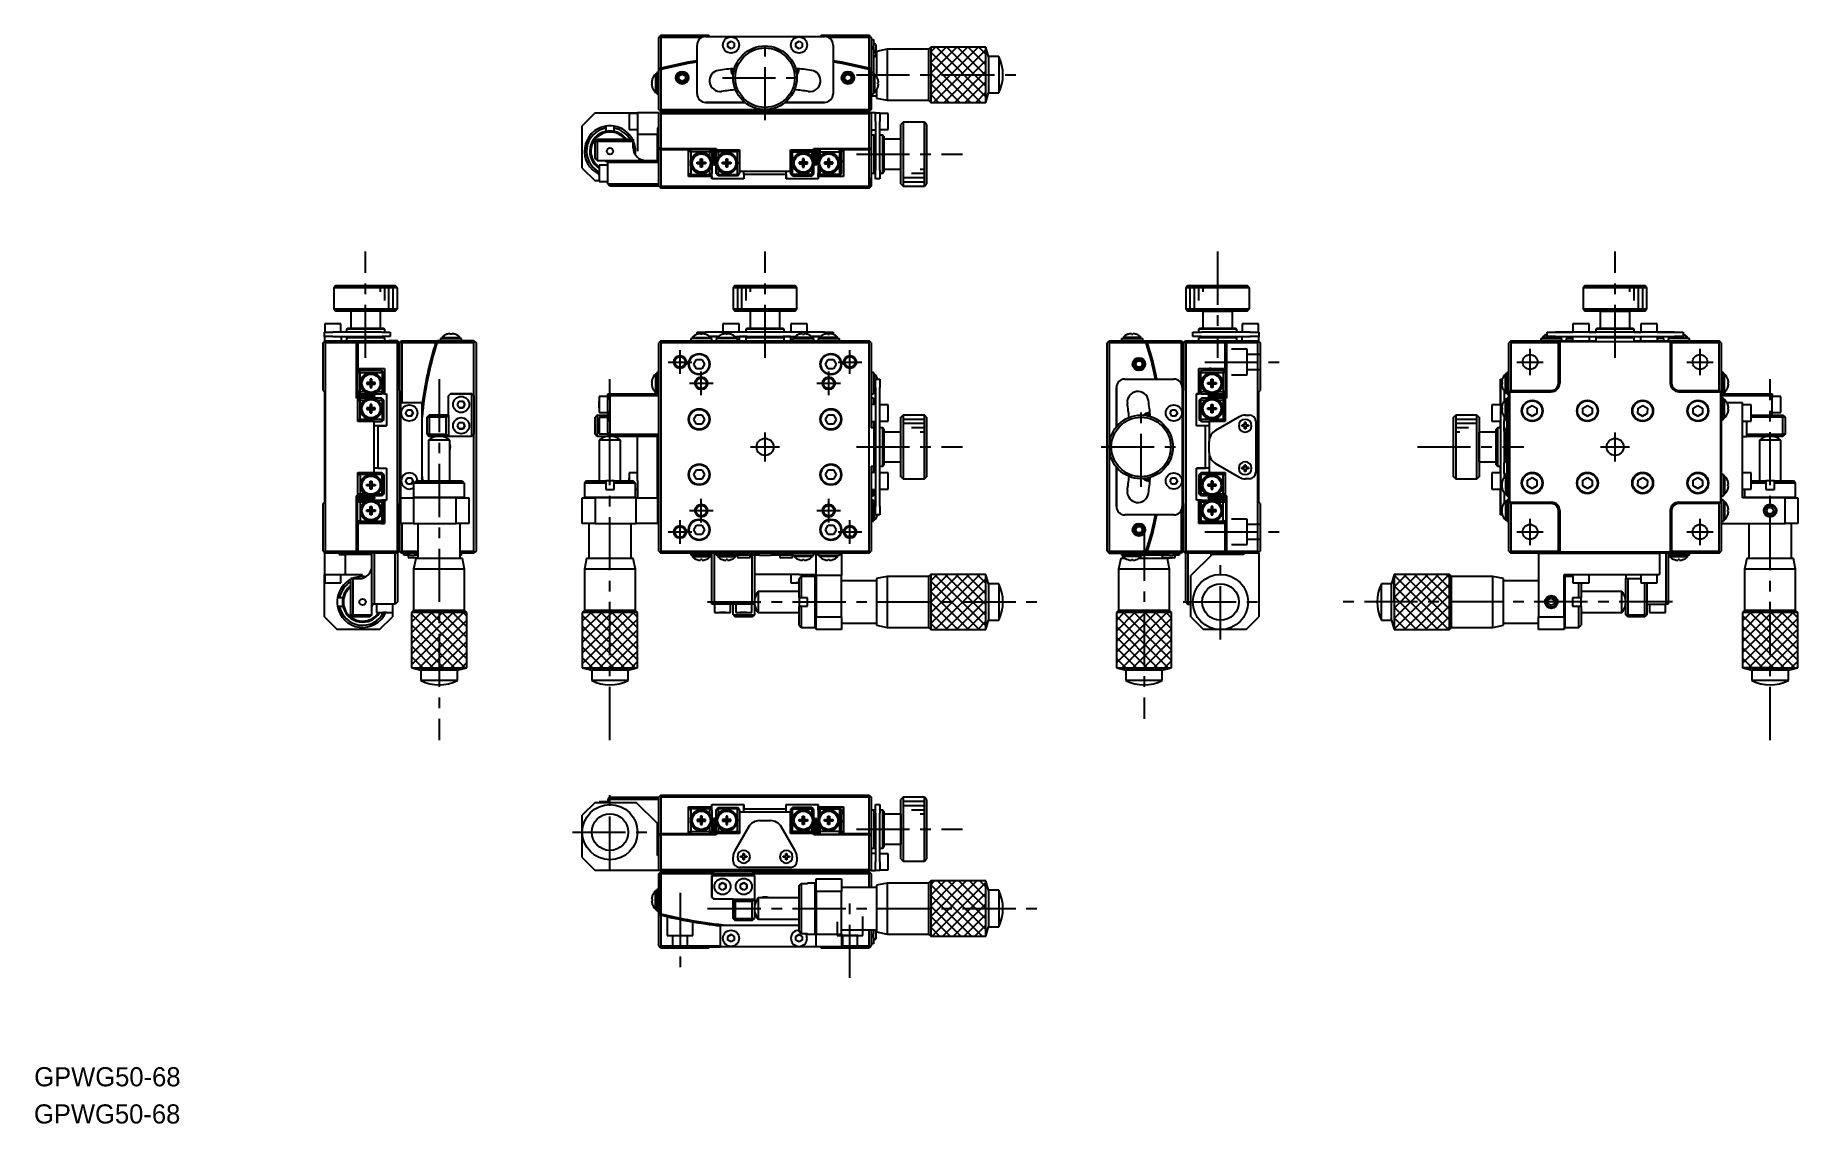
# Model space of a CAD drawing. Extents: x -13 to 402, y -21 to 235.
import ezdxf

# ---------------------------------------------------------------- set-up
doc = ezdxf.new("R2010")
doc.units = 0
doc.header["$LTSCALE"] = 10
doc.linetypes.add('CENTER', pattern=[2, 1.25, -0.25, 0.25, -0.25])
doc.linetypes.add('DASHED', pattern=[3.5, 2, -1.5])
doc.layers.get('0').update_dxf_attribs({"linetype": 'CONTINUOUS'})
doc.layers.add('CENTER', color=1, linetype='CENTER')
doc.styles.get("Standard").update_dxf_attribs({"font": 'FGP教科書体NT-M'})

msp = doc.modelspace()

# ---------------------------------------------------------------- texts
at = {"color": 7}
for p in [(-12.878233, -12.131114), (-12.932017, -20.884416)]:
    msp.add_text('GPWG50-68', height=4.5, dxfattribs=at).set_placement(p)

# ---------------------------------------------------------------- linework, layer by layer
at = {"color": 7, "linetype": 'CONTINUOUS'}
for p, q in [((134.13297, 234.851926), (134.38297, 235.101926)), ((134.13297, 227.453382), (134.13297, 234.851926)), ((134.63297, 235.351926), (134.38297, 235.101926)), ((134.38297, 235.101926), (134.63297, 234.851926)), ((134.63297, 235.351926), (145.83297, 235.351926)), ((144.26119, 234.851926), (134.63297, 234.851926)), ((134.63297, 234.851926), (134.63297, 227.582066)), ((143.13297, 221.551926), (143.13297, 233.051926)), ((145.13297, 235.051926), (173.13297, 235.051926)), ((146.13297, 235.051926), (145.83297, 235.351926)), ((150.38297, 233.484938), (151.13297, 233.917951)), ((150.38297, 232.618913), (150.38297, 233.484938)), ((151.13297, 232.1859), (150.38297, 232.618913)), ((151.13297, 233.917951), (151.88297, 233.484938)), ((151.88297, 232.618913), (151.13297, 232.1859)), ((151.88297, 233.484938), (151.88297, 232.618913)), ((166.38297, 233.484938), (167.13297, 233.917951)), ((166.38297, 232.618913), (166.38297, 233.484938)), ((167.13297, 232.1859), (166.38297, 232.618913)), ((167.13297, 233.917951), (167.88297, 233.484938)), ((167.88297, 232.618913), (167.13297, 232.1859)), ((167.88297, 233.484938), (167.88297, 232.618913)), ((172.43297, 235.351926), (172.13297, 235.051926)), ((172.43297, 235.351926), (183.63297, 235.351926)), ((183.63297, 234.851926), (174.00475, 234.851926)), ((175.13297, 233.051926), (175.13297, 221.551926)), ((183.88297, 235.101926), (183.63297, 235.351926)), ((183.63297, 234.851926), (183.88297, 235.101926)), ((183.63297, 227.582066), (183.63297, 234.851926)), ((183.88297, 235.101926), (184.13297, 234.851926)), ((184.13297, 234.851926), (184.13297, 227.453382)), ((184.13297, 234.351926), (184.63297, 234.351926)), ((184.63297, 234.351926), (184.63297, 232.851926)), ((184.63297, 232.651926), (184.63297, 232.851926)), ((184.63297, 231.950002), (184.63297, 232.651926)), ((184.98297, 233.351926), (184.88297, 233.351926)), ((185.23297, 233.101926), (185.23297, 230.601926)), ((185.23297, 233.101926), (185.23297, 231.976926)), ((185.23297, 232.601926), (185.23297, 231.976926)), ((185.23297, 231.976926), (185.23297, 232.601926)), ((198.132976, 232.551925), (197.632974, 232.051922)), ((211.132977, 232.551925), (198.132976, 232.551925)), ((198.132976, 232.551925), (198.132976, 219.551927)), ((211.722465, 230.351926), (211.132977, 232.551925)), ((211.132977, 219.551927), (211.132977, 232.551925)), ((184.63297, 231.950002), (184.63297, 230.450002)), ((184.63297, 230.450002), (184.63297, 226.551926)), ((184.88297, 230.351926), (184.98297, 230.351926)), ((185.23297, 231.976926), (185.23297, 231.726926)), ((185.23297, 231.726926), (185.23297, 231.976926)), ((185.23297, 231.976926), (185.23297, 231.726926)), ((185.23297, 231.726926), (185.23297, 230.601926)), ((185.23297, 231.101926), (185.23297, 231.726926)), ((185.23297, 231.726926), (185.23297, 231.101926)), ((185.38297, 231.051926), (185.23297, 231.051926)), ((187.882969, 232.051922), (185.38297, 231.551923)), ((185.38297, 231.551923), (185.38297, 225.632274)), ((187.882969, 232.051922), (187.882969, 220.05193)), ((197.632974, 232.051922), (187.882969, 232.051922)), ((197.632974, 232.051922), (197.632974, 220.05193)), ((211.722465, 230.351926), (211.722465, 221.751926)), ((214.132976, 230.351926), (211.722465, 230.351926)), ((214.132976, 230.351926), (214.132976, 221.751926)), ((132.600989, 224.231926), (132.443789, 224.231926)), ((132.600989, 225.025314), (132.59645, 225.028734)), ((132.600989, 223.871926), (132.600989, 224.231926)), ((133.340722, 226.201926), (133.340722, 221.901926)), ((133.63297, 226.201926), (133.340722, 226.201926)), ((133.63297, 226.201926), (133.340722, 226.201926)), ((133.63297, 226.551926), (133.63297, 221.551926)), ((133.63297, 226.551926), (133.63297, 226.201926)), ((134.13297, 226.551926), (133.63297, 226.551926)), ((134.13297, 226.551926), (133.63297, 226.551926)), ((134.13297, 227.143366), (134.13297, 227.453382)), ((134.13297, 217.851926), (134.13297, 227.143366)), ((134.63297, 227.272466), (134.63297, 217.851926)), ((138.88297, 225.784938), (139.63297, 226.217951)), ((138.88297, 224.918913), (138.88297, 225.784938)), ((139.63297, 224.4859), (138.88297, 224.918913)), ((138.88297, 224.918913), (139.63297, 224.4859)), ((139.63297, 226.217951), (140.38297, 225.784938)), ((140.38297, 224.918913), (139.63297, 224.4859)), ((139.63297, 224.4859), (140.38297, 224.918913)), ((140.38297, 225.784938), (140.38297, 224.918913)), ((151.88297, 227.272212), (151.88297, 227.516416)), ((166.38297, 227.516416), (166.38297, 227.272212)), ((177.88297, 225.784938), (178.63297, 226.217951)), ((177.88297, 224.918913), (177.88297, 225.784938)), ((178.63297, 224.4859), (177.88297, 224.918913)), ((177.88297, 224.918913), (178.63297, 224.4859)), ((178.63297, 226.217951), (179.38297, 225.784938)), ((179.38297, 224.918913), (178.63297, 224.4859)), ((178.63297, 224.4859), (179.38297, 224.918913)), ((179.38297, 225.784938), (179.38297, 224.918913)), ((183.63297, 217.851926), (183.63297, 227.272466)), ((184.13297, 227.453382), (184.13297, 227.143366)), ((184.13297, 227.143366), (184.13297, 217.851926)), ((184.13297, 220.928708), (184.13297, 227.143366)), ((184.63297, 226.551926), (184.13297, 226.551926)), ((184.63297, 226.551926), (184.13297, 226.551926)), ((184.63297, 226.551926), (184.63297, 221.551926)), ((184.925217, 226.201926), (184.63297, 226.201926)), ((184.925217, 226.201926), (184.63297, 226.201926)), ((184.925217, 226.201926), (184.925217, 221.901926)), ((185.664951, 225.025314), (185.66949, 225.028734)), ((185.664951, 224.231926), (185.82215, 224.231926)), ((185.664951, 223.871926), (185.664951, 224.231926)), ((132.443789, 223.871926), (132.600989, 223.871926)), ((132.59645, 223.075117), (132.600989, 223.078537)), ((133.340722, 221.901926), (133.63297, 221.901926)), ((133.340722, 221.901926), (133.63297, 221.901926)), ((133.63297, 221.901926), (133.63297, 221.551926)), ((133.63297, 221.551926), (134.13297, 221.551926)), ((133.63297, 221.551926), (134.13297, 221.551926)), ((184.13297, 221.551926), (184.63297, 221.551926)), ((184.13297, 221.551926), (184.63297, 221.551926)), ((184.13297, 221.427321), (184.13297, 220.409491)), ((184.13297, 220.409491), (184.13297, 221.427321)), ((184.13297, 221.427321), (184.13297, 220.928708)), ((184.13297, 220.928708), (184.13297, 221.427321)), ((184.13297, 221.051926), (185.38297, 221.051926)), ((184.13297, 220.409491), (184.13297, 220.928708)), ((184.13297, 220.928708), (184.13297, 220.409491)), ((184.13297, 217.851926), (184.13297, 220.928708)), ((184.63297, 221.901926), (184.925217, 221.901926)), ((184.63297, 221.901926), (184.925217, 221.901926)), ((185.38297, 222.471578), (185.38297, 220.551929)), ((185.38297, 220.551929), (187.882969, 220.05193)), ((185.82215, 223.871926), (185.664951, 223.871926)), ((185.66949, 223.075117), (185.664951, 223.078537)), ((187.882969, 220.05193), (197.632974, 220.05193)), ((197.632974, 220.05193), (198.132976, 219.551927)), ((211.132977, 219.551927), (211.722465, 221.751926)), ((211.722465, 221.751926), (214.132976, 221.751926)), ((119.13297, 217.051926), (116.13297, 214.051926)), ((119.13297, 217.051926), (129.13297, 217.051926)), ((127.13297, 216.951926), (127.13297, 213.151926)), ((129.13297, 216.951926), (127.13297, 216.951926)), ((129.13297, 217.051926), (129.13297, 212.051926)), ((134.13297, 217.051926), (129.13297, 217.051926)), ((134.38297, 217.601926), (134.13297, 217.851926)), ((134.13297, 216.851926), (134.38297, 217.101926)), ((134.13297, 216.851926), (134.13297, 217.051926)), ((134.13297, 209.351921), (134.13297, 216.851926)), ((134.63297, 217.851926), (134.38297, 217.601926)), ((134.38297, 217.601926), (134.63297, 217.351926)), ((134.63297, 217.351926), (134.38297, 217.101926)), ((134.38297, 217.101926), (134.63297, 216.851926)), ((134.63297, 217.851926), (159.13297, 217.851926)), ((134.63297, 217.351926), (145.83297, 217.351926)), ((145.83297, 217.351926), (134.63297, 217.351926)), ((134.63297, 216.851926), (134.63297, 208.712704)), ((183.63297, 216.851926), (134.63297, 216.851926)), ((154.377972, 219.551926), (145.13297, 219.551926)), ((145.13297, 219.551926), (154.377972, 219.551926)), ((146.13297, 217.051926), (145.83297, 217.351926)), ((172.43297, 217.351926), (145.83297, 217.351926)), ((172.13297, 217.051926), (146.13297, 217.051926)), ((159.13297, 217.851926), (183.63297, 217.851926)), ((173.13297, 219.551926), (163.887967, 219.551926)), ((163.887967, 219.551926), (173.13297, 219.551926)), ((172.43297, 217.351926), (172.13297, 217.051926)), ((172.43297, 217.351926), (183.63297, 217.351926)), ((183.63297, 217.351926), (172.43297, 217.351926)), ((183.88297, 217.601926), (183.63297, 217.851926)), ((183.63297, 217.351926), (183.88297, 217.601926)), ((183.63297, 217.351926), (183.88297, 217.601926)), ((183.63297, 217.351926), (183.88297, 217.101926)), ((183.63297, 216.851926), (183.88297, 217.101926)), ((183.63297, 208.712704), (183.63297, 216.851926)), ((184.13297, 217.851926), (183.88297, 217.601926)), ((183.88297, 217.601926), (184.13297, 217.851926)), ((183.88297, 217.101926), (184.13297, 216.851926)), ((184.13297, 217.051926), (184.13297, 216.851926)), ((185.13297, 217.051926), (184.13297, 217.051926)), ((184.13297, 216.851926), (184.13297, 209.351926)), ((185.13297, 215.051926), (185.13297, 217.051926)), ((185.13297, 217.051926), (186.13297, 217.051926)), ((186.13297, 217.051926), (186.13297, 215.051926)), ((188.13297, 216.951926), (186.13297, 216.951926)), ((188.13297, 213.151926), (188.13297, 216.951926)), ((198.132976, 219.551927), (211.132977, 219.551927)), ((116.13297, 204.051926), (116.13297, 214.051926)), ((121.63297, 213.968005), (121.63297, 213.460253)), ((121.63297, 213.460253), (121.63297, 212.69547)), ((121.63297, 212.69547), (121.63297, 212.439408)), ((123.63297, 213.460253), (123.63297, 213.968005)), ((123.63297, 212.69547), (123.63297, 213.460253)), ((123.63297, 212.439408), (123.63297, 212.69547)), ((127.13297, 213.151926), (129.13297, 213.151926)), ((129.13297, 212.051926), (133.83297, 212.051926)), ((129.13297, 212.051926), (129.13297, 208.051926)), ((133.83297, 213.551926), (133.83297, 212.051926)), ((134.13297, 213.551926), (133.83297, 213.551926)), ((133.83297, 208.051926), (133.83297, 212.051926)), ((184.13297, 213.051926), (185.13297, 213.051926)), ((184.83297, 211.851926), (184.13297, 211.851926)), ((184.83297, 202.851926), (184.83297, 211.851926)), ((185.13297, 211.551926), (184.83297, 211.851926)), ((185.13297, 215.051926), (185.13297, 203.551926)), ((186.13297, 203.551926), (186.13297, 215.051926)), ((186.13297, 213.151926), (188.13297, 213.151926)), ((186.83297, 211.851926), (186.13297, 211.851926)), ((186.83297, 202.851926), (186.83297, 211.851926)), ((187.13297, 211.551926), (186.83297, 211.851926)), ((191.63297, 214.851926), (191.13297, 214.351926)), ((191.13297, 200.351926), (191.13297, 214.351926)), ((191.63297, 214.851926), (191.63297, 199.851926)), ((196.63297, 214.851926), (191.63297, 214.851926)), ((196.63297, 199.851926), (196.63297, 214.851926)), ((197.13297, 214.351926), (196.63297, 214.851926)), ((197.13297, 214.351926), (197.13297, 200.351926)), ((197.13297, 214.351926), (197.13297, 207.351926)), ((119.13297, 210.351926), (119.63297, 210.851926)), ((119.13297, 206.351926), (119.13297, 210.351926)), ((119.63297, 210.351926), (119.13297, 210.351926)), ((119.63297, 210.851926), (128.13297, 210.851926)), ((119.63297, 210.351926), (119.63297, 210.851926)), ((119.63297, 210.351926), (119.63297, 205.851926)), ((128.13297, 210.351926), (119.63297, 210.351926)), ((128.13297, 210.851926), (128.13297, 210.351926)), ((128.13297, 210.351926), (128.13297, 210.851926)), ((128.13297, 208.851926), (128.13297, 210.351926)), ((128.13297, 210.351926), (128.13297, 208.851926)), ((133.83297, 206.051926), (133.83297, 208.051926)), ((134.13297, 208.872504), (134.13297, 209.351921)), ((134.13297, 208.557819), (134.13297, 208.872504)), ((134.13297, 199.851926), (134.13297, 208.557819)), ((134.63297, 208.712704), (147.63297, 208.712704)), ((134.63297, 208.397367), (134.63297, 199.851926)), ((141.13297, 208.397367), (134.63297, 208.397367)), ((141.13297, 208.397367), (141.13297, 208.712704)), ((141.63297, 208.551363), (141.13297, 208.033084)), ((141.13297, 202.062604), (141.13297, 208.397367)), ((141.63297, 207.895734), (141.13297, 208.033084)), ((141.63297, 208.712704), (141.63297, 208.551363)), ((141.63297, 207.895734), (141.63297, 208.551363)), ((141.63297, 208.551363), (146.13297, 208.551363)), ((141.63297, 207.895734), (141.63297, 205.251926)), ((146.13297, 207.895734), (141.63297, 207.895734)), ((146.13297, 208.551363), (146.13297, 208.712704)), ((146.13297, 207.895734), (146.13297, 208.551363)), ((146.63297, 208.033084), (146.13297, 208.551363)), ((146.13297, 207.895734), (146.63297, 208.033084)), ((146.13297, 206.751926), (146.13297, 207.895734)), ((146.63297, 208.712704), (146.63297, 208.033084)), ((146.63297, 208.033084), (146.63297, 206.366612)), ((146.723671, 208.712788), (146.632995, 208.634576)), ((146.98297, 208.484333), (146.98297, 208.712704)), ((146.98297, 205.573207), (146.98297, 208.484333)), ((147.28297, 208.712704), (147.28297, 208.484333)), ((147.28297, 205.573207), (147.28297, 208.484333)), ((147.63297, 208.557211), (147.474003, 208.712704)), ((147.63297, 208.712704), (147.63297, 208.397367)), ((147.984389, 208.397384), (147.63297, 208.033084)), ((147.63297, 208.033084), (147.63297, 208.397367)), ((147.63297, 208.397367), (153.13297, 208.397367)), ((147.63297, 206.366612), (147.63297, 208.033084)), ((147.63297, 208.033084), (148.13297, 207.895734)), ((148.13297, 208.397367), (148.13297, 207.895734)), ((148.13297, 207.895734), (148.13297, 206.751926)), ((152.63297, 207.895734), (148.13297, 207.895734)), ((152.63297, 208.397367), (152.63297, 207.895734)), ((153.13297, 208.033084), (152.63297, 207.895734)), ((152.63297, 205.251926), (152.63297, 207.895734)), ((153.13297, 208.033084), (152.781551, 208.397384)), ((153.13297, 208.397367), (153.13297, 203.351926)), ((165.13297, 208.033084), (165.484389, 208.397384)), ((165.13297, 208.397367), (170.63297, 208.397367)), ((165.13297, 203.351926), (165.13297, 208.397367)), ((165.13297, 208.033084), (165.63297, 207.895734)), ((165.63297, 208.397367), (165.63297, 207.895734)), ((165.63297, 205.251926), (165.63297, 207.895734)), ((165.63297, 207.895734), (170.13297, 207.895734)), ((170.13297, 208.397367), (170.13297, 207.895734)), ((170.63297, 208.033084), (170.13297, 207.895734)), ((170.13297, 207.895734), (170.13297, 206.751926)), ((170.281551, 208.397384), (170.63297, 208.033084)), ((170.63297, 208.712704), (183.63297, 208.712704)), ((170.63297, 208.397367), (170.63297, 208.712704)), ((170.791936, 208.712704), (170.63297, 208.557211)), ((170.63297, 208.033084), (170.63297, 208.397367)), ((170.63297, 206.366612), (170.63297, 208.033084)), ((170.98297, 208.712704), (170.98297, 208.484333)), ((170.98297, 205.573207), (170.98297, 208.484333)), ((171.28297, 208.484333), (171.28297, 208.712704)), ((171.28297, 205.573207), (171.28297, 208.484333)), ((171.632944, 208.634577), (171.542252, 208.712802)), ((171.63297, 208.712704), (171.63297, 208.033084)), ((171.63297, 208.033084), (172.13297, 208.551363)), ((171.63297, 208.033084), (171.63297, 206.366612)), ((172.13297, 207.895734), (171.63297, 208.033084)), ((172.13297, 208.551363), (172.13297, 208.712704)), ((176.63297, 208.551363), (172.13297, 208.551363)), ((172.13297, 207.895734), (172.13297, 208.551363)), ((172.13297, 206.751926), (172.13297, 207.895734)), ((172.13297, 207.895734), (176.63297, 207.895734)), ((176.63297, 208.712704), (176.63297, 208.551363)), ((176.63297, 208.551363), (177.13297, 208.033084)), ((176.63297, 207.895734), (176.63297, 208.551363)), ((176.63297, 207.895734), (177.13297, 208.033084)), ((176.63297, 207.895734), (176.63297, 205.251926)), ((177.13297, 208.033084), (177.13297, 208.712704)), ((177.38297, 208.101926), (177.13297, 207.851926)), ((177.13297, 208.051926), (177.23297, 207.951926)), ((177.13297, 202.76621), (177.13297, 208.033084)), ((177.63297, 208.351926), (177.38297, 208.101926)), ((177.63297, 208.397367), (177.63297, 208.712704)), ((183.63297, 208.397367), (177.63297, 208.397367)), ((177.63297, 208.397367), (177.63297, 202.062604)), ((183.63297, 199.851926), (183.63297, 208.397367)), ((184.13297, 209.351926), (184.13297, 208.872504)), ((184.13297, 208.872504), (184.13297, 208.557819)), ((184.13297, 208.557819), (184.13297, 199.851926)), ((187.13297, 211.551926), (187.13297, 203.151926)), ((187.13297, 211.551926), (187.13297, 210.851926)), ((191.13297, 210.851926), (187.13297, 210.851926)), ((116.13297, 204.051926), (119.13297, 201.051926)), ((119.63297, 205.851926), (119.13297, 206.351926)), ((119.63297, 205.851926), (122.13297, 205.851926)), ((120.13297, 204.751926), (120.13297, 200.951926)), ((122.13297, 204.751926), (120.13297, 204.751926)), ((120.13297, 202.418913), (120.13297, 203.284938)), ((122.13297, 205.851926), (134.13297, 205.851926)), ((122.13297, 205.351926), (122.13297, 205.851926)), ((134.13297, 205.351926), (122.13297, 205.351926)), ((122.13297, 200.351926), (122.13297, 205.351926)), ((133.63297, 205.851926), (133.83297, 206.051926)), ((141.63297, 205.251926), (141.63297, 202.560848)), ((143.159581, 205.431926), (143.95297, 205.431926)), ((143.159581, 205.071926), (143.159581, 205.431926)), ((143.95297, 205.071926), (143.159581, 205.071926)), ((143.937235, 205.071926), (143.937235, 205.431926)), ((143.95297, 206.225314), (144.31297, 206.225314)), ((143.95297, 205.431926), (143.95297, 206.225314)), ((143.95297, 205.447661), (144.31297, 205.447661)), ((143.95297, 204.278537), (143.95297, 205.071926)), ((144.31297, 205.056191), (143.95297, 205.056191)), ((144.31297, 204.278537), (143.95297, 204.278537)), ((144.31297, 206.225314), (144.31297, 205.431926)), ((144.31297, 205.431926), (145.106358, 205.431926)), ((144.31297, 205.071926), (144.31297, 204.278537)), ((145.106358, 205.071926), (144.31297, 205.071926)), ((144.328705, 205.431926), (144.328705, 205.071926)), ((145.106358, 205.431926), (145.106358, 205.071926)), ((146.13297, 202.560848), (146.13297, 203.751926)), ((146.63297, 206.366612), (146.469335, 206.140686)), ((146.522656, 204.520022), (146.63297, 204.440697)), ((146.63297, 206.737665), (146.964047, 206.413823)), ((146.63297, 206.366612), (146.63297, 205.251926)), ((146.98297, 205.851926), (146.63297, 205.851926)), ((146.63297, 205.251926), (146.63297, 204.440697)), ((146.63297, 204.440697), (146.63297, 202.76621)), ((146.964045, 206.413824), (146.982946, 206.397358)), ((146.98297, 204.815129), (146.98297, 205.573207)), ((146.98297, 204.815129), (147.28297, 204.815129)), ((147.63297, 205.851926), (147.28297, 205.851926)), ((147.28297, 205.573207), (147.28297, 204.815129)), ((147.283031, 206.397597), (147.632945, 206.6603)), ((147.63297, 205.251926), (147.63297, 206.366612)), ((147.796605, 206.140686), (147.63297, 206.366612)), ((147.63297, 204.440697), (147.63297, 205.251926)), ((147.63297, 204.440697), (147.743283, 204.520022)), ((147.63297, 202.76621), (147.63297, 204.440697)), ((148.13297, 203.751926), (148.13297, 202.560848)), ((149.159581, 205.431926), (149.95297, 205.431926)), ((149.159581, 205.071926), (149.159581, 205.431926)), ((149.95297, 205.071926), (149.159581, 205.071926)), ((149.937235, 205.071926), (149.937235, 205.431926)), ((149.95297, 206.225314), (150.31297, 206.225314)), ((149.95297, 205.431926), (149.95297, 206.225314)), ((149.95297, 205.447661), (150.31297, 205.447661)), ((149.95297, 204.278537), (149.95297, 205.071926)), ((150.31297, 205.056191), (149.95297, 205.056191)), ((150.31297, 204.278537), (149.95297, 204.278537)), ((150.31297, 206.225314), (150.31297, 205.431926)), ((150.31297, 205.431926), (151.106358, 205.431926)), ((150.31297, 205.071926), (150.31297, 204.278537)), ((151.106358, 205.071926), (150.31297, 205.071926)), ((150.328705, 205.431926), (150.328705, 205.071926)), ((151.106358, 205.431926), (151.106358, 205.071926)), ((152.63297, 202.560848), (152.63297, 205.251926)), ((153.13297, 203.351926), (153.13297, 202.76621)), ((153.13297, 203.351926), (165.13297, 203.351926)), ((154.13297, 202.592715), (154.13297, 203.351926)), ((164.13297, 201.532051), (164.13297, 203.351926)), ((164.13297, 202.592715), (164.13297, 203.351926)), ((164.13297, 202.592715), (164.13297, 203.351926)), ((165.13297, 203.351926), (165.13297, 202.76621)), ((165.63297, 202.560848), (165.63297, 205.251926)), ((167.95297, 205.431926), (167.159581, 205.431926)), ((167.159581, 205.431926), (167.159581, 205.071926)), ((167.159581, 205.071926), (167.95297, 205.071926)), ((167.937235, 205.431926), (167.937235, 205.071926)), ((168.31297, 206.225314), (167.95297, 206.225314)), ((167.95297, 206.225314), (167.95297, 205.431926)), ((168.31297, 205.447661), (167.95297, 205.447661)), ((167.95297, 205.071926), (167.95297, 204.278537)), ((167.95297, 205.056191), (168.31297, 205.056191)), ((167.95297, 204.278537), (168.31297, 204.278537)), ((168.31297, 205.431926), (168.31297, 206.225314)), ((169.106358, 205.431926), (168.31297, 205.431926)), ((168.31297, 204.278537), (168.31297, 205.071926)), ((168.31297, 205.071926), (169.106358, 205.071926)), ((168.328705, 205.071926), (168.328705, 205.431926)), ((169.106358, 205.071926), (169.106358, 205.431926)), ((170.13297, 203.751926), (170.13297, 202.560848)), ((170.469335, 206.140686), (170.63297, 206.366612)), ((170.63297, 204.440697), (170.522656, 204.520022)), ((170.63297, 205.251926), (170.63297, 206.366612)), ((170.98297, 205.851926), (170.63297, 205.851926)), ((170.63297, 204.440697), (170.63297, 205.251926)), ((170.63297, 202.76621), (170.63297, 204.440697)), ((170.632995, 206.660299), (170.982876, 206.397615)), ((170.98297, 205.573207), (170.98297, 204.815129)), ((170.98297, 204.815129), (171.28297, 204.815129)), ((171.63297, 205.851926), (171.28297, 205.851926)), ((171.28297, 204.815129), (171.28297, 205.573207)), ((171.28301, 206.397371), (171.301891, 206.413821)), ((171.301892, 206.413823), (171.63297, 206.737665)), ((171.63297, 206.366612), (171.796605, 206.140686)), ((171.63297, 206.366612), (171.63297, 205.251926)), ((171.63297, 205.251926), (171.63297, 204.440697)), ((171.743283, 204.520022), (171.63297, 204.440697)), ((171.63297, 204.440697), (171.63297, 202.76621)), ((172.13297, 202.560848), (172.13297, 203.751926)), ((173.95297, 205.431926), (173.159581, 205.431926)), ((173.159581, 205.431926), (173.159581, 205.071926)), ((173.159581, 205.071926), (173.95297, 205.071926)), ((173.937235, 205.431926), (173.937235, 205.071926)), ((174.31297, 206.225314), (173.95297, 206.225314)), ((173.95297, 206.225314), (173.95297, 205.431926)), ((174.31297, 205.447661), (173.95297, 205.447661)), ((173.95297, 205.071926), (173.95297, 204.278537)), ((173.95297, 205.056191), (174.31297, 205.056191)), ((173.95297, 204.278537), (174.31297, 204.278537)), ((174.31297, 205.431926), (174.31297, 206.225314)), ((175.106358, 205.431926), (174.31297, 205.431926)), ((174.31297, 204.278537), (174.31297, 205.071926)), ((174.31297, 205.071926), (175.106358, 205.071926)), ((174.328705, 205.071926), (174.328705, 205.431926)), ((175.106358, 205.071926), (175.106358, 205.431926)), ((176.63297, 205.251926), (176.63297, 202.560848)), ((177.13297, 205.851926), (177.38297, 205.601926)), ((177.38297, 205.601926), (177.63297, 205.351926)), ((185.13297, 201.551926), (185.13297, 203.551926)), ((186.13297, 203.551926), (186.13297, 201.551926)), ((187.13297, 203.851926), (191.13297, 203.851926)), ((187.13297, 203.750847), (187.13297, 203.151926)), ((197.13297, 207.351926), (197.13297, 200.351926)), ((120.13297, 201.051926), (119.13297, 201.051926)), ((120.13297, 200.951926), (122.13297, 200.951926)), ((122.13297, 200.351926), (134.13297, 200.351926)), ((122.63297, 199.851926), (122.13297, 200.351926)), ((134.13297, 199.851926), (122.63297, 199.851926)), ((134.38297, 199.601926), (134.13297, 199.851926)), ((134.63297, 199.851926), (134.38297, 199.601926)), ((134.38297, 199.601926), (134.63297, 199.351926)), ((134.63297, 199.851926), (183.63297, 199.851926)), ((183.63297, 199.351926), (134.63297, 199.351926)), ((141.13297, 202.76621), (141.63297, 202.226741)), ((141.63297, 202.560848), (141.13297, 202.76621)), ((141.13297, 202.062604), (141.13297, 202.76621)), ((141.13297, 202.76621), (141.13297, 202.062604)), ((146.63297, 202.062604), (141.13297, 202.062604)), ((141.63297, 202.560848), (146.13297, 202.560848)), ((141.63297, 202.560848), (141.63297, 202.226741)), ((146.13297, 202.226741), (141.63297, 202.226741)), ((146.63297, 202.76621), (146.13297, 202.226741)), ((146.63297, 202.76621), (146.13297, 202.560848)), ((146.13297, 202.560848), (146.13297, 202.226741)), ((146.63297, 201.532051), (146.63297, 202.76621)), ((146.63297, 202.062604), (146.63297, 202.76621)), ((146.63297, 202.062604), (146.63297, 202.76621)), ((146.63297, 201.532051), (146.63297, 202.062604)), ((146.63297, 202.062604), (146.63297, 201.532051)), ((154.13297, 201.532051), (146.63297, 201.532051)), ((148.13297, 202.560848), (147.63297, 202.76621)), ((148.13297, 202.226741), (147.63297, 202.76621)), ((148.13297, 202.560848), (152.63297, 202.560848)), ((148.13297, 202.226741), (148.13297, 202.560848)), ((152.63297, 202.226741), (148.13297, 202.226741)), ((153.13297, 202.76621), (152.63297, 202.560848)), ((152.63297, 202.226741), (153.13297, 202.76621)), ((152.63297, 202.226741), (152.63297, 202.560848)), ((154.13297, 202.592715), (154.13297, 201.532051)), ((164.13297, 202.592715), (154.13297, 202.592715)), ((164.13297, 201.532051), (164.13297, 202.592715)), ((164.13297, 202.592715), (164.13297, 201.532051)), ((171.63297, 201.532051), (164.13297, 201.532051)), ((165.13297, 202.76621), (165.63297, 202.560848)), ((165.63297, 202.226741), (165.13297, 202.76621)), ((170.13297, 202.560848), (165.63297, 202.560848)), ((165.63297, 202.226741), (165.63297, 202.560848)), ((165.63297, 202.226741), (170.13297, 202.226741)), ((170.13297, 202.560848), (170.63297, 202.76621)), ((170.13297, 202.226741), (170.63297, 202.76621)), ((170.13297, 202.226741), (170.13297, 202.560848)), ((171.63297, 202.76621), (172.13297, 202.560848)), ((171.63297, 202.76621), (172.13297, 202.226741)), ((171.63297, 202.062604), (171.63297, 202.76621)), ((171.63297, 202.062604), (171.63297, 201.532051)), ((177.63297, 202.062604), (171.63297, 202.062604)), ((176.63297, 202.560848), (172.13297, 202.560848)), ((172.13297, 202.560848), (172.13297, 202.226741)), ((172.13297, 202.226741), (176.63297, 202.226741)), ((176.63297, 202.560848), (177.13297, 202.76621)), ((177.13297, 202.76621), (176.63297, 202.226741)), ((176.63297, 202.560848), (176.63297, 202.226741)), ((183.88297, 199.601926), (183.63297, 199.851926)), ((183.88297, 199.601926), (183.63297, 199.351926)), ((183.63297, 199.351926), (183.88297, 199.601926)), ((184.13297, 199.851926), (183.88297, 199.601926)), ((183.88297, 199.601926), (184.13297, 199.851926)), ((184.13297, 202.851926), (184.83297, 202.851926)), ((184.13297, 199.851926), (184.13297, 201.851931)), ((184.83297, 202.851926), (185.13297, 203.151926)), ((186.13297, 201.551926), (185.13297, 201.551926)), ((186.13297, 202.851926), (186.83297, 202.851926)), ((186.83297, 202.851926), (187.13297, 203.151926)), ((191.13297, 200.351926), (191.63297, 199.851926)), ((191.63297, 199.851926), (196.63297, 199.851926)), ((196.63297, 199.851926), (197.13297, 200.351926)), ((58.116162, 176.410125), (57.616162, 175.910125)), ((72.616162, 175.910125), (57.616162, 175.910125)), ((57.616162, 175.910125), (57.616162, 170.910125)), ((58.116162, 176.410125), (72.116162, 176.410125)), ((58.116162, 176.410125), (65.116162, 176.410125)), ((65.116162, 176.410125), (72.116162, 176.410125)), ((72.616162, 175.910125), (72.116162, 176.410125)), ((72.616162, 170.910125), (72.616162, 175.910125)), ((152.13297, 176.410125), (151.63297, 175.910125)), ((166.63297, 175.910125), (151.63297, 175.910125)), ((151.63297, 175.910125), (151.63297, 170.910125)), ((152.13297, 176.410125), (166.13297, 176.410125)), ((152.13297, 176.410125), (166.13297, 176.410125)), ((166.63297, 175.910125), (166.13297, 176.410125)), ((166.63297, 170.910125), (166.63297, 175.910125)), ((258.64145, 176.410125), (258.14145, 175.910125)), ((265.64145, 175.910125), (258.14145, 175.910125)), ((258.14145, 175.910125), (258.14145, 170.910125)), ((258.64145, 176.410125), (265.64145, 176.410125)), ((265.64145, 176.410125), (272.64145, 176.410125)), ((273.14145, 175.910125), (265.64145, 175.910125)), ((273.14145, 175.910125), (272.64145, 176.410125)), ((273.14145, 170.910125), (273.14145, 175.910125)), ((352.199935, 176.410125), (351.699935, 175.910125)), ((366.699935, 175.910125), (351.699935, 175.910125)), ((351.699935, 175.910125), (351.699935, 170.910125)), ((352.199935, 176.410125), (366.199935, 176.410125)), ((366.699935, 175.910125), (366.199935, 176.410125)), ((366.699935, 170.910125), (366.699935, 175.910125)), ((57.616162, 170.910125), (72.616162, 170.910125)), ((57.616162, 170.910125), (58.116162, 170.410125)), ((72.116162, 170.410125), (58.116162, 170.410125)), ((61.616162, 170.410125), (61.616162, 166.410125)), ((68.616162, 166.410125), (68.616162, 170.410125)), ((72.116162, 170.410125), (72.616162, 170.910125)), ((151.63297, 170.910125), (166.63297, 170.910125)), ((151.63297, 170.910125), (152.13297, 170.410125)), ((166.13297, 170.410125), (152.13297, 170.410125)), ((155.63297, 170.410125), (155.63297, 166.410125)), ((162.63297, 166.410125), (162.63297, 170.410125)), ((166.13297, 170.410125), (166.63297, 170.910125)), ((258.14145, 170.910125), (265.64145, 170.910125)), ((258.14145, 170.910125), (258.64145, 170.410125)), ((262.14145, 170.410125), (258.64145, 170.410125)), ((265.64145, 170.410125), (258.64145, 170.410125)), ((269.14145, 170.410125), (262.14145, 170.410125)), ((262.14145, 170.410125), (265.64145, 170.410125)), ((262.14145, 170.410125), (262.14145, 166.410125)), ((265.64145, 170.910125), (273.14145, 170.910125)), ((272.64145, 170.410125), (265.64145, 170.410125)), ((265.64145, 170.410125), (269.14145, 170.410125)), ((272.64145, 170.410125), (269.14145, 170.410125)), ((269.14145, 166.410125), (269.14145, 170.410125)), ((272.64145, 170.410125), (273.14145, 170.910125)), ((351.699935, 170.910125), (366.699935, 170.910125)), ((351.699935, 170.910125), (352.199935, 170.410125)), ((366.199935, 170.410125), (352.199935, 170.410125)), ((355.699935, 170.410125), (352.199935, 170.410125)), ((362.699935, 170.410125), (355.699935, 170.410125)), ((355.699935, 170.410125), (362.699935, 170.410125)), ((355.699935, 170.410125), (355.699935, 166.410125)), ((366.199935, 170.410125), (362.699935, 170.410125)), ((362.699935, 166.410125), (362.699935, 170.410125)), ((366.199935, 170.410125), (366.699935, 170.910125)), ((59.316162, 167.410125), (55.516162, 167.410125)), ((55.516162, 167.410125), (55.516162, 165.410125)), ((59.316162, 165.410125), (59.316162, 167.410125)), ((60.916162, 166.410125), (60.616162, 166.110125)), ((69.616162, 166.110125), (60.616162, 166.110125)), ((60.616162, 166.110125), (60.616162, 165.410125)), ((60.916162, 166.410125), (69.316162, 166.410125)), ((60.916162, 166.410125), (61.616162, 166.410125)), ((68.717241, 166.410125), (69.316162, 166.410125)), ((69.616162, 166.110125), (69.316162, 166.410125)), ((69.616162, 165.410125), (69.616162, 166.110125)), ((153.03297, 167.410125), (149.23297, 167.410125)), ((149.23297, 167.410125), (149.23297, 165.410125)), ((153.03297, 165.410125), (153.03297, 167.410125)), ((154.93297, 166.410125), (154.63297, 166.110125)), ((163.63297, 166.110125), (154.63297, 166.110125)), ((154.63297, 166.110125), (154.63297, 165.410125)), ((154.93297, 166.410125), (163.33297, 166.410125)), ((154.93297, 166.410125), (155.63297, 166.410125)), ((162.63297, 166.410125), (163.33297, 166.410125)), ((163.63297, 166.110125), (163.33297, 166.410125)), ((163.63297, 165.410125), (163.63297, 166.110125)), ((169.03297, 167.410125), (165.23297, 167.410125)), ((165.23297, 167.410125), (165.23297, 165.410125)), ((169.03297, 165.410125), (169.03297, 167.410125)), ((261.44145, 166.410125), (261.14145, 166.110125)), ((265.64145, 166.110125), (261.14145, 166.110125)), ((261.14145, 166.110125), (261.14145, 165.410125)), ((261.44145, 166.410125), (265.64145, 166.410125)), ((265.64145, 166.410125), (269.84145, 166.410125)), ((270.14145, 166.110125), (265.64145, 166.110125)), ((270.14145, 166.110125), (269.84145, 166.410125)), ((270.14145, 165.410125), (270.14145, 166.110125)), ((273.34145, 167.410125), (271.44145, 167.410125)), ((271.44145, 167.410125), (271.44145, 165.410125)), ((275.24145, 167.410125), (273.34145, 167.410125)), ((275.24145, 165.410125), (275.24145, 167.410125)), ((353.099935, 167.410125), (349.299935, 167.410125)), ((349.299935, 167.410125), (349.299935, 165.410125)), ((353.099935, 165.410125), (353.099935, 167.410125)), ((354.999935, 166.410125), (354.699935, 166.110125)), ((363.699935, 166.110125), (354.699935, 166.110125)), ((354.699935, 166.110125), (354.699935, 165.410125)), ((354.999935, 166.410125), (363.399935, 166.410125)), ((363.699935, 166.110125), (363.399935, 166.410125)), ((363.699935, 165.410125), (363.699935, 166.110125)), ((369.099935, 167.410125), (365.299935, 167.410125)), ((365.299935, 167.410125), (365.299935, 165.410125)), ((369.099935, 165.410125), (369.099935, 167.410125)), ((55.116162, 162.910125), (55.366162, 163.160125)), ((55.116162, 151.710125), (55.116162, 162.910125)), ((55.366162, 163.160125), (55.616162, 163.410125)), ((55.616162, 162.910125), (55.366162, 163.160125)), ((55.416162, 164.410125), (55.416162, 165.410125)), ((55.416162, 165.410125), (57.416162, 165.410125)), ((57.416162, 164.410125), (55.416162, 164.410125)), ((55.416162, 164.410125), (55.416162, 163.410125)), ((55.416162, 163.410125), (55.616162, 163.410125)), ((55.616162, 163.410125), (62.886021, 163.410125)), ((63.014705, 162.910125), (55.616162, 162.910125)), ((55.616162, 162.910125), (55.616162, 113.910125)), ((68.916162, 165.410125), (57.416162, 165.410125)), ((57.416162, 164.410125), (68.916162, 164.410125)), ((59.416162, 163.410125), (59.416162, 164.410125)), ((60.916162, 164.410125), (60.616162, 164.110125)), ((69.616162, 164.110125), (60.616162, 164.110125)), ((60.616162, 164.110125), (60.616162, 163.410125)), ((62.886021, 163.410125), (63.195622, 163.410125)), ((63.014705, 149.910125), (63.014705, 162.910125)), ((63.195622, 163.410125), (72.616162, 163.410125)), ((72.616162, 162.910125), (63.324722, 162.910125)), ((63.324722, 162.910125), (63.324722, 156.910125)), ((68.916162, 165.410125), (70.916162, 165.410125)), ((70.916162, 164.410125), (68.916162, 164.410125)), ((69.616162, 164.110125), (69.316162, 164.410125)), ((69.616162, 163.410125), (69.616162, 164.110125)), ((72.616162, 163.410125), (70.616157, 163.410125)), ((70.916162, 165.410125), (70.916162, 164.410125)), ((72.616162, 163.410125), (72.866162, 163.160125)), ((72.866162, 163.160125), (72.616162, 163.410125)), ((72.866162, 163.160125), (72.616162, 162.910125)), ((72.616162, 113.910125), (72.616162, 162.910125)), ((72.866162, 163.160125), (73.116162, 162.910125)), ((73.116162, 162.910125), (72.866162, 163.160125)), ((73.116162, 162.910125), (73.366162, 163.160125)), ((73.116162, 151.710125), (73.116162, 162.910125)), ((73.116162, 162.910125), (73.116162, 151.710125)), ((73.366162, 163.160125), (73.616162, 163.410125)), ((73.616162, 162.910125), (73.366162, 163.160125)), ((73.616162, 163.410125), (81.755384, 163.410125)), ((81.595584, 162.910125), (73.616162, 162.910125)), ((73.616162, 162.910125), (73.616162, 148.910125)), ((81.755384, 163.410125), (82.070721, 163.410125)), ((90.616162, 162.910125), (81.910269, 162.910125)), ((82.070721, 163.410125), (90.616162, 163.410125)), ((88.405484, 163.410125), (82.070721, 163.410125)), ((87.716162, 163.910125), (82.716162, 163.910125)), ((82.716162, 163.910125), (82.716162, 163.410125)), ((83.066162, 164.202373), (87.366162, 164.202373)), ((83.066162, 164.202373), (83.066162, 163.910125)), ((84.242774, 164.942106), (84.239353, 164.946645)), ((85.036162, 164.942106), (85.036162, 165.099306)), ((85.396162, 164.942106), (85.036162, 164.942106)), ((85.396162, 165.099306), (85.396162, 164.942106)), ((86.192971, 164.946645), (86.189551, 164.942106)), ((87.366162, 163.910125), (87.366162, 164.202373)), ((87.716162, 163.410125), (87.716162, 163.910125)), ((87.907239, 163.410125), (88.936037, 163.410125)), ((88.936037, 163.410125), (87.907239, 163.410125)), ((87.907239, 163.410125), (88.405484, 163.410125)), ((88.405484, 163.410125), (87.907239, 163.410125)), ((88.936037, 163.410125), (88.405484, 163.410125)), ((88.405484, 163.410125), (88.936037, 163.410125)), ((90.616162, 163.410125), (88.405484, 163.410125)), ((90.616162, 163.410125), (90.866162, 163.160125)), ((90.866162, 163.160125), (90.616162, 163.410125)), ((90.866162, 163.160125), (90.616162, 162.910125)), ((90.616162, 150.410125), (90.616162, 162.910125)), ((90.866162, 163.160125), (91.116162, 162.910125)), ((90.866162, 163.160125), (91.116162, 162.910125)), ((91.116162, 162.910125), (91.116162, 113.910125)), ((134.38297, 163.160125), (134.13297, 162.910125)), ((134.13297, 150.410125), (134.13297, 162.910125)), ((134.63297, 163.410125), (134.38297, 163.160125)), ((134.38297, 163.160125), (134.63297, 162.910125)), ((134.63297, 163.410125), (148.13297, 163.410125)), ((134.63297, 162.910125), (134.63297, 113.910125)), ((183.63297, 162.910125), (134.63297, 162.910125)), ((146.63297, 163.910125), (141.63297, 163.910125)), ((141.63297, 163.910125), (141.63297, 163.410125)), ((141.98297, 164.202373), (144.13297, 164.202373)), ((141.98297, 164.202373), (141.98297, 163.910125)), ((143.13297, 164.938552), (143.13297, 165.410125)), ((143.13297, 165.410125), (145.13297, 165.410125)), ((143.159581, 164.942106), (143.156161, 164.946645)), ((143.95297, 164.942106), (143.95297, 165.099306)), ((144.31297, 164.942106), (143.95297, 164.942106)), ((144.13297, 164.202373), (146.28297, 164.202373)), ((144.31297, 165.099306), (144.31297, 164.942106)), ((145.109779, 164.946645), (145.106358, 164.942106)), ((173.13297, 165.410125), (145.13297, 165.410125)), ((146.055814, 164.410123), (148.207881, 164.410123)), ((146.055814, 164.410123), (148.207881, 164.410123)), ((146.059106, 164.410125), (148.206834, 164.410125)), ((148.206834, 164.410125), (146.059106, 164.410125)), ((146.28297, 163.910125), (146.28297, 164.202373)), ((146.63297, 163.410125), (146.63297, 163.910125)), ((152.63297, 163.910125), (147.63297, 163.910125)), ((147.63297, 163.910125), (147.63297, 163.410125)), ((147.98297, 164.202373), (150.13297, 164.202373)), ((147.98297, 164.202373), (147.98297, 163.910125)), ((148.13297, 163.410125), (151.13297, 163.410125)), ((149.159581, 164.942106), (149.156161, 164.946645)), ((149.95297, 164.942106), (149.95297, 165.099306)), ((150.31297, 164.942106), (149.95297, 164.942106)), ((150.13297, 164.202373), (152.28297, 164.202373)), ((150.31297, 165.099306), (150.31297, 164.942106)), ((151.109779, 164.946645), (151.106358, 164.942106)), ((151.13297, 163.410125), (153.13297, 163.410125)), ((152.059106, 164.410125), (166.206834, 164.410125)), ((152.059108, 164.410123), (154.932968, 164.410123)), ((152.28297, 163.910125), (152.28297, 164.202373)), ((152.63297, 163.410125), (152.63297, 163.910125)), ((154.93297, 164.410125), (153.13297, 164.410125)), ((153.13297, 163.410125), (153.13297, 164.410125)), ((153.13297, 163.410125), (164.132975, 163.410125)), ((154.93297, 164.410125), (154.63297, 164.110125)), ((163.63297, 164.110125), (154.63297, 164.110125)), ((154.63297, 164.110125), (154.63297, 163.410125)), ((165.13297, 164.410125), (163.33297, 164.410125)), ((163.63297, 164.110125), (163.33297, 164.410125)), ((163.332972, 164.410123), (166.206831, 164.410123)), ((163.63297, 163.410125), (163.63297, 164.110125)), ((164.132975, 163.410125), (177.132975, 163.410125)), ((165.13297, 164.410125), (165.13297, 163.410125)), ((165.63297, 163.910125), (170.63297, 163.910125)), ((165.63297, 163.910125), (165.63297, 163.410125)), ((168.13297, 164.202373), (165.98297, 164.202373)), ((165.98297, 164.202373), (165.98297, 163.910125)), ((167.156161, 164.946645), (167.159581, 164.942106)), ((167.95297, 165.099306), (167.95297, 164.942106)), ((167.95297, 164.942106), (168.31297, 164.942106)), ((170.28297, 164.202373), (168.13297, 164.202373)), ((168.31297, 164.942106), (168.31297, 165.099306)), ((169.106358, 164.942106), (169.109779, 164.946645)), ((170.058058, 164.410123), (172.210125, 164.410123)), ((170.058058, 164.410123), (172.210125, 164.410123)), ((170.059106, 164.410125), (172.206834, 164.410125)), ((172.206834, 164.410125), (170.059106, 164.410125)), ((170.28297, 163.910125), (170.28297, 164.202373)), ((170.63297, 163.410125), (170.63297, 163.910125)), ((171.63297, 163.910125), (176.63297, 163.910125)), ((171.63297, 163.910125), (171.63297, 163.410125)), ((174.13297, 164.202373), (171.98297, 164.202373)), ((171.98297, 164.202373), (171.98297, 163.910125)), ((173.13297, 165.410125), (175.13297, 165.410125)), ((173.156161, 164.946645), (173.159581, 164.942106)), ((173.95297, 165.099306), (173.95297, 164.942106)), ((173.95297, 164.942106), (174.31297, 164.942106)), ((176.28297, 164.202373), (174.13297, 164.202373)), ((174.31297, 164.942106), (174.31297, 165.099306)), ((175.106358, 164.942106), (175.109779, 164.946645)), ((175.13297, 165.410125), (175.13297, 164.938552)), ((176.28297, 163.910125), (176.28297, 164.202373)), ((176.63297, 163.410125), (176.63297, 163.910125)), ((177.132975, 163.410125), (183.63297, 163.410125)), ((183.88297, 163.160125), (183.63297, 163.410125)), ((183.88297, 163.160125), (183.63297, 162.910125)), ((183.63297, 113.910125), (183.63297, 162.910125)), ((184.13297, 162.910125), (183.88297, 163.160125)), ((184.13297, 162.910125), (184.13297, 146.410125)), ((239.89145, 163.160125), (239.64145, 162.910125)), ((239.64145, 113.910125), (239.64145, 162.910125)), ((239.89145, 163.160125), (240.14145, 163.410125)), ((240.14145, 162.910125), (239.89145, 163.160125)), ((240.14145, 163.410125), (248.686891, 163.410125)), ((240.14145, 162.910125), (240.14145, 138.410125)), ((248.847344, 162.910125), (240.14145, 162.910125)), ((243.04145, 163.910125), (248.04145, 163.910125)), ((243.04145, 163.910125), (243.04145, 163.410125)), ((247.69145, 164.202373), (243.39145, 164.202373)), ((243.39145, 164.202373), (243.39145, 163.910125)), ((244.564641, 164.946645), (244.568062, 164.942106)), ((245.36145, 165.099306), (245.36145, 164.942106)), ((245.36145, 164.942106), (245.72145, 164.942106)), ((245.72145, 164.942106), (245.72145, 165.099306)), ((246.514839, 164.942106), (246.518259, 164.946645)), ((247.69145, 163.910125), (247.69145, 164.202373)), ((248.04145, 163.410125), (248.04145, 163.910125)), ((248.686891, 163.410125), (249.002228, 163.410125)), ((249.002228, 163.410125), (257.14145, 163.410125)), ((257.14145, 162.910125), (249.162028, 162.910125)), ((257.14145, 163.410125), (257.39145, 163.160125)), ((257.39145, 163.160125), (257.14145, 162.910125)), ((257.14145, 153.281905), (257.14145, 162.910125)), ((257.64145, 162.910125), (257.39145, 163.160125)), ((257.64145, 162.910125), (257.89145, 163.160125)), ((257.64145, 162.910125), (257.64145, 151.710125)), ((257.64145, 151.710125), (257.64145, 162.910125)), ((257.89145, 163.160125), (258.14145, 163.410125)), ((258.14145, 162.910125), (257.89145, 163.160125)), ((258.14145, 163.410125), (267.56199, 163.410125)), ((258.14145, 162.910125), (258.14145, 113.910125)), ((267.43289, 162.910125), (258.14145, 162.910125)), ((259.84145, 164.410125), (259.84145, 165.410125)), ((259.84145, 165.410125), (261.84145, 165.410125)), ((261.84145, 164.410125), (259.84145, 164.410125)), ((261.44145, 164.410125), (261.14145, 164.110125)), ((265.64145, 164.110125), (261.14145, 164.110125)), ((261.14145, 164.110125), (261.14145, 163.410125)), ((273.34145, 165.410125), (261.84145, 165.410125)), ((261.84145, 164.410125), (273.34145, 164.410125)), ((270.14145, 164.110125), (265.64145, 164.110125)), ((267.43289, 156.910125), (267.43289, 162.910125)), ((267.56199, 163.410125), (267.871591, 163.410125)), ((275.14145, 162.910125), (267.742907, 162.910125)), ((267.742907, 162.910125), (267.742907, 149.910125)), ((267.871591, 163.410125), (275.14145, 163.410125)), ((270.14145, 164.110125), (269.84145, 164.410125)), ((270.14145, 163.410125), (270.14145, 164.110125)), ((271.34145, 164.410125), (271.34145, 163.410125)), ((273.34145, 165.410125), (275.34145, 165.410125)), ((275.34145, 164.410125), (273.34145, 164.410125)), ((275.14145, 163.410125), (275.34145, 163.410125)), ((275.14145, 163.410125), (275.39145, 163.160125)), ((275.39145, 163.160125), (275.14145, 162.910125)), ((275.14145, 113.910125), (275.14145, 162.910125)), ((275.34145, 165.410125), (275.34145, 164.410125)), ((275.34145, 163.410125), (275.34145, 164.410125)), ((275.39145, 163.160125), (275.64145, 162.910125)), ((275.64145, 162.910125), (275.64145, 151.710125)), ((334.449935, 163.160125), (334.199935, 162.910125)), ((334.199935, 140.410125), (334.199935, 162.910125)), ((334.699935, 163.410125), (334.449935, 163.160125)), ((334.449935, 163.160125), (334.699935, 162.910125)), ((334.699935, 163.410125), (350.328156, 163.410125)), ((345.899935, 162.910125), (334.699935, 162.910125)), ((334.699935, 162.910125), (334.699935, 151.710125)), ((341.699935, 163.910125), (344.199935, 163.910125)), ((341.699935, 163.910125), (342.049935, 163.910125)), ((341.699935, 163.910125), (341.699935, 163.410125)), ((346.349935, 164.202373), (342.049935, 164.202373)), ((342.049935, 164.202373), (342.049935, 163.910125)), ((343.199935, 165.410125), (345.199935, 165.410125)), ((343.199935, 164.410125), (343.199935, 165.410125)), ((343.199935, 165.410125), (345.199935, 165.410125)), ((345.199935, 164.410125), (343.199935, 164.410125)), ((344.199935, 163.910125), (346.699935, 163.910125)), ((345.199935, 165.410125), (349.299935, 165.410125)), ((373.199935, 165.410125), (345.199935, 165.410125)), ((345.199935, 164.410125), (351.199935, 164.410125)), ((345.899935, 162.910125), (346.199935, 163.210125)), ((345.899935, 153.410125), (345.899935, 162.910125)), ((346.12278, 165.410125), (348.970713, 165.410125)), ((346.12278, 165.410125), (348.274847, 165.410125)), ((346.199935, 163.210125), (372.199935, 163.210125)), ((346.199935, 163.210125), (346.199935, 153.410125)), ((346.349935, 163.910125), (346.349935, 164.202373)), ((346.349935, 163.910125), (346.699935, 163.910125)), ((346.699935, 163.410125), (346.699935, 163.910125)), ((347.699935, 163.910125), (349.199935, 163.910125)), ((347.699935, 163.910125), (348.049935, 163.910125)), ((347.699935, 163.910125), (347.699935, 163.410125)), ((349.199935, 164.202373), (348.049935, 164.202373)), ((348.049935, 164.202373), (348.049935, 163.910125)), ((348.274847, 165.410125), (349.299935, 165.410125)), ((349.299935, 165.410125), (348.970713, 165.410125)), ((349.199935, 164.410125), (349.199935, 163.410125)), ((350.328156, 163.410125), (352.071715, 163.410125)), ((351.199935, 164.410125), (367.199935, 164.410125)), ((352.071715, 163.410125), (354.699935, 163.410125)), ((353.099935, 165.410125), (354.699935, 165.410125)), ((354.699935, 165.410125), (353.099935, 165.410125)), ((353.199935, 163.410125), (353.199935, 164.410125)), ((354.999935, 164.410125), (354.699935, 164.110125)), ((363.699935, 164.110125), (354.699935, 164.110125)), ((354.699935, 164.110125), (354.699935, 163.410125)), ((363.699935, 164.110125), (363.399935, 164.410125)), ((363.699935, 165.410125), (365.299935, 165.410125)), ((365.299935, 165.410125), (363.699935, 165.410125)), ((363.699935, 163.410125), (363.699935, 164.110125)), ((363.699935, 163.410125), (366.328156, 163.410125)), ((365.199935, 164.410125), (365.199935, 163.410125)), ((366.328156, 163.410125), (368.071715, 163.410125)), ((367.199935, 164.410125), (373.199935, 164.410125)), ((368.071715, 163.410125), (383.699935, 163.410125)), ((369.099935, 165.410125), (373.199935, 165.410125)), ((369.099935, 165.410125), (370.125024, 165.410125)), ((369.429158, 165.410125), (369.099935, 165.410125)), ((369.199935, 163.410125), (369.199935, 164.410125)), ((369.199935, 164.202373), (370.349935, 164.202373)), ((370.699935, 163.910125), (369.199935, 163.910125)), ((369.429158, 165.410125), (372.277091, 165.410125)), ((370.125024, 165.410125), (372.277091, 165.410125)), ((370.349935, 163.910125), (370.349935, 164.202373)), ((370.699935, 163.910125), (370.349935, 163.910125)), ((370.699935, 163.410125), (370.699935, 163.910125)), ((372.049935, 163.910125), (371.699935, 163.910125)), ((374.199935, 163.910125), (371.699935, 163.910125)), ((371.699935, 163.910125), (371.699935, 163.410125)), ((372.049935, 164.202373), (376.349935, 164.202373)), ((372.049935, 164.202373), (372.049935, 163.910125)), ((372.199935, 163.210125), (372.499935, 162.910125)), ((372.199935, 163.210125), (372.199935, 153.410125)), ((372.499935, 162.910125), (372.499935, 153.410125)), ((383.699935, 162.910125), (372.499935, 162.910125)), ((373.199935, 165.410125), (375.199935, 165.410125)), ((373.199935, 165.410125), (375.199935, 165.410125)), ((375.199935, 164.410125), (373.199935, 164.410125)), ((376.699935, 163.910125), (374.199935, 163.910125)), ((375.199935, 165.410125), (375.199935, 164.410125)), ((376.349935, 163.910125), (376.349935, 164.202373)), ((376.699935, 163.910125), (376.349935, 163.910125)), ((376.699935, 163.410125), (376.699935, 163.910125)), ((383.949935, 163.160125), (383.699935, 163.410125)), ((383.699935, 162.910125), (383.949935, 163.160125)), ((383.699935, 151.710125), (383.699935, 162.910125)), ((384.199935, 162.910125), (383.949935, 163.160125)), ((384.199935, 162.910125), (384.199935, 140.41012)), ((142.362799, 157.910125), (142.997885, 159.010125)), ((142.997885, 156.810125), (142.362799, 157.910125)), ((142.997885, 159.010125), (144.268055, 159.010125)), ((144.268055, 159.010125), (144.90314, 157.910125)), ((144.90314, 157.910125), (144.268055, 156.810125)), ((173.362799, 157.910125), (173.997885, 159.010125)), ((173.997885, 156.810125), (173.362799, 157.910125)), ((173.997885, 159.010125), (175.268055, 159.010125)), ((175.268055, 159.010125), (175.90314, 157.910125)), ((175.90314, 157.910125), (175.268055, 156.810125)), ((246.275425, 157.910125), (246.708438, 158.660125)), ((246.708438, 158.660125), (246.275425, 157.910125)), ((246.708438, 157.160125), (246.275425, 157.910125)), ((246.275425, 157.910125), (246.708438, 157.160125)), ((246.708438, 158.660125), (247.574463, 158.660125)), ((247.574463, 158.660125), (248.007476, 157.910125)), ((248.007476, 157.910125), (247.574463, 157.160125)), ((63.324722, 156.910125), (63.014705, 156.910125)), ((63.71176, 156.410125), (63.014705, 156.410125)), ((63.014705, 155.910125), (63.198949, 155.910125)), ((63.198949, 155.910125), (63.71176, 156.410125)), ((63.826034, 155.910125), (63.198949, 155.910125)), ((63.198949, 155.910125), (63.198949, 151.410125)), ((63.324722, 156.910125), (69.53938, 156.910125)), ((63.617554, 156.908734), (63.866162, 156.660125)), ((68.883131, 156.410125), (63.71176, 156.410125)), ((63.826034, 155.910125), (63.71176, 156.410125)), ((63.826034, 151.410125), (63.826034, 155.910125)), ((63.826034, 155.910125), (66.416162, 155.910125)), ((63.866162, 156.660125), (64.116162, 156.410125)), ((66.236162, 153.590125), (65.442774, 153.590125)), ((65.442774, 153.590125), (65.442774, 153.230125)), ((66.116162, 156.410125), (66.366162, 156.660125)), ((66.125324, 156.410125), (66.125324, 156.419287)), ((66.220427, 153.590125), (66.220427, 153.230125)), ((66.596162, 154.383514), (66.236162, 154.383514)), ((66.236162, 154.383514), (66.236162, 153.590125)), ((66.596162, 153.60586), (66.236162, 153.60586)), ((66.366162, 156.660125), (66.614771, 156.908734)), ((66.416162, 155.910125), (69.040767, 155.910125)), ((66.596162, 153.590125), (66.596162, 154.383514)), ((67.389551, 153.590125), (66.596162, 153.590125)), ((66.611897, 153.230125), (66.611897, 153.590125)), ((67.389551, 153.230125), (67.389551, 153.590125)), ((69.040767, 155.910125), (68.883131, 156.410125)), ((68.883131, 156.410125), (69.406899, 155.910125)), ((69.040767, 155.910125), (69.040767, 151.410125)), ((69.040767, 155.910125), (69.406899, 155.910125)), ((69.406899, 151.410125), (69.406899, 155.910125)), ((69.53938, 156.910125), (69.53938, 150.910125)), ((132.600989, 153.590125), (132.443789, 153.590125)), ((132.600989, 154.383514), (132.59645, 154.386934)), ((132.600989, 153.230125), (132.600989, 153.590125)), ((133.340722, 155.560125), (133.340722, 153.410125)), ((133.63297, 155.560125), (133.340722, 155.560125)), ((133.63297, 155.910125), (133.63297, 150.910125)), ((134.13297, 155.910125), (133.63297, 155.910125)), ((144.268055, 156.810125), (142.997885, 156.810125)), ((175.268055, 156.810125), (173.997885, 156.810125)), ((184.63297, 155.910125), (184.13297, 155.910125)), ((184.63297, 155.910125), (184.63297, 150.910125)), ((184.925217, 155.560125), (184.63297, 155.560125)), ((184.925217, 155.560125), (184.925217, 153.410125)), ((185.13297, 152.410125), (185.13297, 154.410125)), ((185.13297, 152.410125), (185.13297, 154.410125)), ((185.13297, 154.410125), (186.13297, 154.410125)), ((186.13297, 154.410125), (186.13297, 152.410125)), ((243.84145, 154.410125), (255.34145, 154.410125)), ((247.574463, 157.160125), (246.708438, 157.160125)), ((261.218233, 156.910125), (267.43289, 156.910125)), ((261.218233, 150.910125), (261.218233, 156.910125)), ((261.350713, 155.910125), (261.874482, 156.410125)), ((261.350713, 155.910125), (261.350713, 151.410125)), ((261.350713, 155.910125), (261.716845, 155.910125)), ((261.874482, 156.410125), (261.716845, 155.910125)), ((261.716845, 151.410125), (261.716845, 155.910125)), ((261.716845, 155.910125), (264.34145, 155.910125)), ((267.045853, 156.410125), (261.874482, 156.410125)), ((263.368062, 153.590125), (264.16145, 153.590125)), ((263.368062, 153.230125), (263.368062, 153.590125)), ((264.14145, 156.910125), (263.64145, 156.910125)), ((264.141455, 156.910125), (263.64147, 156.910125)), ((264.14145, 156.910125), (264.39145, 156.660125)), ((264.145715, 153.230125), (264.145715, 153.590125)), ((264.16145, 154.383514), (264.52145, 154.383514)), ((264.16145, 153.590125), (264.16145, 154.383514)), ((264.16145, 153.60586), (264.52145, 153.60586)), ((264.34145, 155.910125), (266.931579, 155.910125)), ((264.39145, 156.660125), (264.64145, 156.410125)), ((264.52145, 154.383514), (264.52145, 153.590125)), ((264.52145, 153.590125), (265.314839, 153.590125)), ((264.537185, 153.590125), (264.537185, 153.230125)), ((264.632288, 156.419287), (264.632288, 156.410125)), ((265.314839, 153.590125), (265.314839, 153.230125)), ((266.64145, 156.410125), (266.89145, 156.660125)), ((266.89145, 156.660125), (267.14145, 156.910125)), ((267.045853, 156.410125), (266.931579, 155.910125)), ((266.931579, 155.910125), (266.931579, 151.410125)), ((267.558664, 155.910125), (266.931579, 155.910125)), ((267.045853, 156.410125), (267.558664, 155.910125)), ((267.742907, 156.410125), (267.045853, 156.410125)), ((267.742907, 156.910125), (267.43289, 156.910125)), ((267.558664, 151.410125), (267.558664, 155.910125)), ((267.558664, 155.910125), (267.742907, 155.910125)), ((332.199935, 152.410125), (332.199935, 154.410125)), ((332.199935, 152.410125), (332.199935, 154.410125)), ((332.199935, 154.410125), (332.671508, 154.410125)), ((332.510755, 153.590125), (332.667955, 153.590125)), ((332.663416, 154.386934), (332.667955, 154.383514)), ((332.667955, 153.590125), (332.667955, 153.230125)), ((333.407688, 151.260125), (333.407688, 155.560125)), ((333.699935, 155.560125), (333.407688, 155.560125)), ((333.699935, 155.560125), (333.699935, 155.910125)), ((333.699935, 153.410125), (333.699935, 155.910125)), ((334.199935, 155.910125), (333.699935, 155.910125)), ((384.699935, 155.910125), (384.199935, 155.910125)), ((384.699935, 155.560125), (384.699935, 155.910125)), ((384.699935, 153.410125), (384.699935, 155.910125)), ((384.992183, 155.560125), (384.699935, 155.560125)), ((384.992183, 151.260125), (384.992183, 155.560125)), ((385.736455, 154.386934), (385.731916, 154.383514)), ((385.889116, 153.590125), (385.731916, 153.590125)), ((385.731916, 153.590125), (385.731916, 153.230125)), ((55.116162, 151.710125), (55.416162, 151.410125)), ((55.416162, 151.410125), (55.416162, 125.410125)), ((63.107453, 150.910087), (63.014665, 150.807962)), ((63.198949, 151.410125), (63.014705, 151.410125)), ((63.014705, 150.910125), (63.71176, 150.910125)), ((63.578529, 150.560125), (63.014705, 150.560125)), ((63.014705, 150.260125), (63.578529, 150.260125)), ((63.014705, 150.034846), (63.138213, 149.910125)), ((63.324722, 149.910125), (63.014705, 149.910125)), ((63.71176, 150.910125), (63.198949, 151.410125)), ((63.826034, 151.410125), (63.198949, 151.410125)), ((63.33985, 150.581472), (63.321475, 150.560154)), ((63.324714, 149.532764), (63.71176, 149.910125)), ((63.71176, 149.910125), (63.324722, 149.910125)), ((63.324722, 144.410125), (63.324722, 149.910125)), ((63.324722, 149.410125), (63.826034, 149.410125)), ((63.332722, 150.260123), (63.609072, 149.910166)), ((63.66351, 150.910125), (63.339846, 150.581469)), ((63.578529, 150.560125), (66.518463, 150.560125)), ((63.578529, 150.260125), (66.518463, 150.260125)), ((63.826034, 151.410125), (63.71176, 150.910125)), ((63.71176, 150.910125), (65.349885, 150.910125)), ((63.71176, 149.910125), (63.826034, 149.410125)), ((65.349885, 149.910125), (63.71176, 149.910125)), ((64.916162, 151.410125), (63.826034, 151.410125)), ((63.826034, 144.910125), (63.826034, 149.410125)), ((63.826034, 149.410125), (64.916162, 149.410125)), ((65.349885, 150.910125), (65.551074, 151.065333)), ((65.551074, 149.754917), (65.349885, 149.910125)), ((65.427159, 149.850654), (65.809389, 150.238781)), ((65.442774, 153.230125), (66.236162, 153.230125)), ((65.540164, 150.910084), (65.460812, 150.995451)), ((66.416162, 149.910125), (65.485726, 149.910125)), ((65.510854, 150.910125), (66.416162, 150.910125)), ((65.816514, 150.560128), (65.540164, 150.910084)), ((65.809386, 150.238778), (65.827761, 150.260097)), ((66.236162, 153.230125), (66.236162, 152.436737)), ((66.236162, 153.21439), (66.596162, 153.21439)), ((66.236162, 152.436737), (66.596162, 152.436737)), ((66.416162, 150.910125), (67.240938, 150.910125)), ((67.240938, 149.910125), (66.416162, 149.910125)), ((67.319095, 150.560125), (66.518463, 150.560125)), ((66.518463, 150.260125), (67.319095, 150.260125)), ((66.596162, 153.230125), (67.389551, 153.230125)), ((66.596162, 152.436737), (66.596162, 153.230125)), ((66.616162, 150.910125), (66.616162, 150.560125)), ((66.616162, 150.260125), (66.616162, 149.910125)), ((67.154715, 151.022406), (67.240938, 150.910125)), ((67.240938, 149.910125), (67.154715, 149.797844)), ((67.240938, 150.910125), (68.883131, 150.910125)), ((68.883131, 149.910125), (67.240938, 149.910125)), ((67.319095, 150.260125), (67.319095, 150.560125)), ((69.040767, 151.410125), (67.916162, 151.410125)), ((67.916162, 149.410125), (69.040767, 149.410125)), ((68.883131, 150.910125), (69.406899, 151.410125)), ((68.883131, 150.910125), (69.040767, 151.410125)), ((69.53938, 150.910125), (68.883131, 150.910125)), ((69.040767, 149.410125), (68.883131, 149.910125)), ((69.406899, 149.410125), (68.883131, 149.910125)), ((69.040767, 151.410125), (69.406899, 151.410125)), ((69.040767, 149.410125), (69.040767, 144.910125)), ((69.406899, 149.410125), (69.040767, 149.410125)), ((69.406899, 144.910125), (69.406899, 149.410125)), ((69.53938, 150.910125), (70.058597, 150.910125)), ((70.058597, 150.910125), (70.058597, 143.410125)), ((73.116162, 151.710125), (73.416162, 151.410125)), ((73.116162, 151.710125), (73.116162, 125.110125)), ((73.416162, 151.410125), (73.416162, 148.910125)), ((85.116162, 150.910125), (84.616162, 150.410125)), ((84.616162, 150.410125), (85.116162, 150.910125)), ((84.616162, 145.910125), (84.616162, 150.410125)), ((90.116162, 150.910125), (85.116162, 150.910125)), ((85.116162, 150.910125), (90.116162, 150.910125)), ((90.116162, 140.910125), (90.116162, 150.910125)), ((90.616162, 150.410125), (90.116162, 150.910125)), ((90.116162, 150.910125), (90.616162, 150.410125)), ((90.616162, 150.410125), (90.616162, 141.410125)), ((120.13297, 150.310125), (120.13297, 146.510125)), ((120.13297, 150.310125), (120.13297, 146.510125)), ((122.13297, 150.310125), (120.13297, 150.310125)), ((122.63297, 150.410125), (122.13297, 150.910125)), ((122.13297, 150.910125), (134.13297, 150.910125)), ((122.13297, 140.910125), (122.13297, 150.910125)), ((134.13297, 150.410125), (122.63297, 150.410125)), ((122.63297, 150.410125), (122.63297, 141.410125)), ((132.443789, 153.230125), (132.600989, 153.230125)), ((132.59645, 152.433316), (132.600989, 152.436737)), ((133.340722, 153.410125), (133.340722, 151.260125)), ((133.340722, 151.260125), (133.63297, 151.260125)), ((134.13297, 141.410125), (134.13297, 150.410125)), ((134.13297, 141.410125), (134.13297, 150.410125)), ((184.13297, 150.910125), (184.63297, 150.910125)), ((184.63297, 149.910125), (184.13297, 149.910125)), ((184.63297, 151.260125), (184.925217, 151.260125)), ((184.63297, 149.910125), (184.63297, 149.606905)), ((184.63297, 149.606905), (184.63297, 148.410125)), ((184.925217, 149.560125), (184.63297, 149.560125)), ((184.925217, 153.410125), (184.925217, 151.260125)), ((184.925217, 149.560125), (184.925217, 148.410125)), ((185.132968, 151.487281), (185.132968, 149.335214)), ((185.132968, 151.487281), (185.132968, 148.639348)), ((185.13297, 152.410125), (185.13297, 124.410125)), ((185.13297, 148.410125), (185.13297, 152.410125)), ((186.13297, 124.410125), (186.13297, 152.410125)), ((241.84145, 143.165123), (241.84145, 152.410125)), ((241.84145, 152.410125), (241.84145, 143.165123)), ((257.34145, 152.410125), (257.34145, 124.410125)), ((257.34145, 151.410125), (257.64145, 151.710125)), ((257.64145, 125.110125), (257.64145, 151.710125)), ((260.699016, 150.910125), (261.218233, 150.910125)), ((260.699016, 143.410125), (260.699016, 150.910125)), ((261.218233, 150.910125), (260.699016, 150.910125)), ((261.874482, 150.910125), (260.699016, 150.910125)), ((261.874482, 150.910125), (261.218233, 150.910125)), ((261.874482, 150.910125), (261.218233, 150.910125)), ((261.350713, 151.410125), (261.874482, 150.910125)), ((261.350713, 151.410125), (261.716845, 151.410125)), ((261.874482, 149.910125), (261.350713, 149.410125)), ((261.716845, 149.410125), (261.350713, 149.410125)), ((261.350713, 149.410125), (261.350713, 144.910125)), ((261.716845, 151.410125), (261.874482, 150.910125)), ((262.84145, 151.410125), (261.716845, 151.410125)), ((261.874482, 149.910125), (261.716845, 149.410125)), ((261.716845, 144.910125), (261.716845, 149.410125)), ((261.716845, 149.410125), (262.84145, 149.410125)), ((261.874482, 150.910125), (263.516674, 150.910125)), ((263.516674, 149.910125), (261.874482, 149.910125)), ((264.16145, 153.230125), (263.368062, 153.230125)), ((264.23915, 150.560125), (263.438518, 150.560125)), ((263.438518, 150.560125), (263.438518, 150.260125)), ((263.438518, 150.260125), (264.23915, 150.260125)), ((263.516674, 150.910125), (263.602897, 151.022406)), ((263.516674, 150.910125), (264.34145, 150.910125)), ((264.34145, 149.910125), (263.516674, 149.910125)), ((263.602897, 149.797844), (263.516674, 149.910125)), ((264.14145, 150.560125), (264.14145, 150.910125)), ((264.14145, 149.910125), (264.14145, 150.260125)), ((264.16145, 152.436737), (264.16145, 153.230125)), ((264.52145, 153.21439), (264.16145, 153.21439)), ((264.52145, 152.436737), (264.16145, 152.436737)), ((264.23915, 150.560125), (267.179084, 150.560125)), ((264.23915, 150.260125), (267.179084, 150.260125)), ((264.34145, 150.910125), (265.248171, 150.910125)), ((265.271886, 149.910125), (264.34145, 149.910125)), ((264.52145, 153.230125), (264.52145, 152.436737)), ((265.314839, 153.230125), (264.52145, 153.230125)), ((264.929854, 150.260093), (264.948222, 150.238782)), ((265.296825, 150.995477), (264.941105, 150.560139)), ((264.948223, 150.238781), (265.330454, 149.850654)), ((265.206539, 151.065333), (265.407728, 150.910125)), ((265.407728, 149.910125), (265.206539, 149.754917)), ((265.407728, 150.910125), (267.045853, 150.910125)), ((267.045853, 149.910125), (265.407728, 149.910125)), ((266.931579, 151.410125), (265.84145, 151.410125)), ((265.84145, 149.410125), (266.931579, 149.410125)), ((267.045853, 150.910125), (266.931579, 151.410125)), ((267.558664, 151.410125), (266.931579, 151.410125)), ((266.931579, 149.410125), (267.045853, 149.910125)), ((266.931579, 149.410125), (266.931579, 144.910125)), ((266.931579, 149.410125), (267.43289, 149.410125)), ((267.558664, 151.410125), (267.045853, 150.910125)), ((267.045853, 150.910125), (267.742907, 150.910125)), ((267.43289, 149.910125), (267.045853, 149.910125)), ((267.045853, 149.910125), (267.432898, 149.532764)), ((267.417766, 150.581469), (267.094103, 150.910125)), ((267.14852, 149.910143), (267.424884, 150.260112)), ((267.742907, 150.560125), (267.179084, 150.560125)), ((267.179084, 150.260125), (267.742907, 150.260125)), ((267.436135, 150.560157), (267.417767, 150.581468)), ((267.43289, 149.910125), (267.43289, 144.410125)), ((267.742907, 149.910125), (267.43289, 149.910125)), ((267.742907, 151.410125), (267.558664, 151.410125)), ((267.6194, 149.910125), (267.742907, 150.034846)), ((267.742913, 150.808001), (267.65017, 150.910076)), ((275.34145, 151.410125), (275.64145, 151.710125)), ((275.34145, 125.410125), (275.34145, 151.410125)), ((332.199935, 152.410125), (332.199935, 124.410125)), ((332.199935, 148.310125), (332.199935, 152.410125)), ((332.199935, 149.335214), (332.199935, 151.487281)), ((332.199935, 148.639348), (332.199935, 151.487281)), ((332.667955, 153.230125), (332.510755, 153.230125)), ((332.667955, 152.436737), (332.663416, 152.433316)), ((333.199935, 149.336261), (333.199935, 151.483989)), ((333.407688, 151.260125), (333.699935, 151.260125)), ((333.407688, 145.260125), (333.407688, 149.560125)), ((333.699935, 149.560125), (333.407688, 149.560125)), ((333.699935, 150.910125), (333.699935, 153.410125)), ((333.699935, 150.910125), (333.699935, 151.260125)), ((333.699935, 150.910125), (334.199935, 150.910125)), ((333.699935, 149.541726), (333.699935, 149.910125)), ((333.699935, 149.606905), (333.699935, 149.910125)), ((334.199935, 149.910125), (333.699935, 149.910125)), ((333.699935, 149.233372), (333.699935, 149.606905)), ((334.399935, 151.410125), (334.699935, 151.710125)), ((334.399935, 125.410125), (334.399935, 151.410125)), ((334.399935, 151.410125), (344.199935, 151.410125)), ((334.699935, 151.710125), (344.199935, 151.710125)), ((374.199935, 151.710125), (383.699935, 151.710125)), ((374.199935, 151.410125), (383.999935, 151.410125)), ((383.699935, 151.710125), (383.999935, 151.410125)), ((383.999935, 151.410125), (383.999935, 125.410125)), ((384.199935, 150.910125), (384.699935, 150.910125)), ((384.199935, 150.910125), (384.699935, 150.910125)), ((396.199935, 150.410125), (384.199935, 150.410125)), ((384.699935, 149.910125), (384.199935, 149.910125)), ((384.699935, 150.910125), (384.699935, 153.410125)), ((384.699935, 150.910125), (384.699935, 151.260125)), ((384.699935, 151.260125), (384.992183, 151.260125)), ((384.699935, 150.910125), (396.199935, 150.910125)), ((384.699935, 149.560125), (384.699935, 149.910125)), ((384.699935, 149.606905), (384.699935, 149.910125)), ((384.699935, 149.233372), (384.699935, 149.606905)), ((384.992183, 149.560125), (384.699935, 149.560125)), ((384.992183, 145.260125), (384.992183, 149.560125)), ((385.731916, 153.230125), (385.889116, 153.230125)), ((385.731916, 152.436737), (385.736455, 152.433316)), ((396.199935, 150.910125), (396.199935, 150.410125)), ((396.199935, 145.910125), (396.199935, 150.410125)), ((398.199935, 150.310125), (396.199935, 150.310125)), ((398.199935, 146.510125), (398.199935, 150.310125)), ((66.236162, 147.590125), (65.442774, 147.590125)), ((65.442774, 147.590125), (65.442774, 147.230125)), ((65.442774, 147.230125), (66.236162, 147.230125)), ((66.220427, 147.590125), (66.220427, 147.230125)), ((66.596162, 148.383514), (66.236162, 148.383514)), ((66.236162, 148.383514), (66.236162, 147.590125)), ((66.236162, 148.383514), (66.236162, 147.60586)), ((66.236162, 147.60586), (66.236162, 147.590125)), ((66.596162, 147.60586), (66.236162, 147.60586)), ((66.236162, 147.230125), (66.236162, 146.436737)), ((66.236162, 147.230125), (66.236162, 147.21439)), ((66.236162, 146.436737), (66.236162, 147.21439)), ((66.236162, 147.21439), (66.596162, 147.21439)), ((66.236162, 146.436737), (66.596162, 146.436737)), ((66.596162, 147.590125), (66.596162, 148.383514)), ((67.389551, 147.590125), (66.596162, 147.590125)), ((66.596162, 147.230125), (67.389551, 147.230125)), ((66.596162, 146.436737), (66.596162, 147.230125)), ((66.611897, 147.230125), (66.611897, 147.590125)), ((67.389551, 147.230125), (67.389551, 147.590125)), ((73.416162, 148.910125), (78.416162, 148.910125)), ((73.416162, 126.410125), (73.416162, 148.910125)), ((74.550137, 146.410125), (74.98315, 147.160125)), ((74.98315, 145.660125), (74.550137, 146.410125)), ((74.98315, 147.160125), (75.849175, 147.160125)), ((75.849175, 145.660125), (74.98315, 145.660125)), ((75.849175, 147.160125), (76.282188, 146.410125)), ((76.282188, 146.410125), (75.849175, 147.160125)), ((76.282188, 146.410125), (75.849175, 145.660125)), ((75.849175, 145.660125), (76.282188, 146.410125)), ((78.416162, 130.410125), (78.416162, 148.910125)), ((80.116162, 145.910125), (79.616162, 145.410125)), ((79.616162, 145.410125), (80.116162, 145.910125)), ((80.116162, 145.410125), (79.616162, 145.410125)), ((79.616162, 141.410125), (79.616162, 145.410125)), ((80.116162, 145.910125), (84.616162, 145.910125)), ((80.116162, 145.910125), (80.116162, 145.410125)), ((81.616162, 145.910125), (80.116162, 145.910125)), ((84.116162, 145.410125), (80.116162, 145.410125)), ((80.116162, 145.410125), (80.116162, 141.410125)), ((84.616162, 145.910125), (81.616162, 145.910125)), ((82.416162, 145.910125), (81.666162, 145.910125)), ((83.166162, 145.910125), (81.666162, 145.910125)), ((83.166162, 145.910125), (82.416162, 145.910125)), ((84.616162, 145.910125), (84.116162, 145.410125)), ((84.116162, 141.410125), (84.116162, 145.410125)), ((84.616162, 145.910125), (84.616162, 140.910125)), ((86.750137, 148.410125), (87.18315, 149.160125)), ((87.18315, 147.660125), (86.750137, 148.410125)), ((87.18315, 149.160125), (88.049175, 149.160125)), ((88.049175, 147.660125), (87.18315, 147.660125)), ((87.18315, 147.660125), (88.049175, 147.660125)), ((88.049175, 149.160125), (88.482188, 148.410125)), ((88.482188, 148.410125), (88.049175, 149.160125)), ((88.482188, 148.410125), (88.049175, 147.660125)), ((88.049175, 147.660125), (88.482188, 148.410125)), ((119.63297, 145.910125), (119.13297, 145.410125)), ((119.13297, 141.410125), (119.13297, 145.410125)), ((119.63297, 145.910125), (119.63297, 140.910125)), ((119.63297, 145.910125), (122.13297, 145.910125)), ((120.13297, 149.160125), (120.13297, 148.410125)), ((120.13297, 148.410125), (120.13297, 149.160125)), ((120.13297, 147.660125), (120.13297, 148.410125)), ((120.13297, 148.410125), (120.13297, 147.660125)), ((120.13297, 146.510125), (122.13297, 146.510125)), ((120.13297, 145.310125), (120.13297, 141.510125)), ((120.13297, 145.310125), (120.13297, 141.510125)), ((122.13297, 145.310125), (120.13297, 145.310125)), ((142.362799, 144.910125), (142.997885, 146.010125)), ((142.997885, 146.010125), (144.268055, 146.010125)), ((144.268055, 146.010125), (144.90314, 144.910125)), ((173.362799, 144.910125), (173.997885, 146.010125)), ((173.997885, 146.010125), (175.268055, 146.010125)), ((175.268055, 146.010125), (175.90314, 144.910125)), ((185.13297, 148.410125), (184.13297, 148.410125)), ((184.13297, 146.410125), (184.13297, 142.910125)), ((185.132968, 149.335214), (185.132968, 142.610127)), ((188.13297, 148.310125), (186.13297, 148.310125)), ((188.13297, 144.510125), (188.13297, 148.310125)), ((191.63297, 145.910125), (191.13297, 145.410125)), ((191.13297, 131.410125), (191.13297, 145.410125)), ((191.63297, 145.910125), (191.63297, 130.910125)), ((196.63297, 145.910125), (191.63297, 145.910125)), ((196.63297, 130.910125), (196.63297, 145.910125)), ((197.13297, 145.410125), (196.63297, 145.910125)), ((197.13297, 145.410125), (197.13297, 131.410125)), ((197.13297, 145.410125), (197.13297, 131.410125)), ((249.561737, 145.660125), (249.774463, 145.660125)), ((249.774463, 145.660125), (249.811933, 145.595226)), ((254.475425, 146.410125), (254.908438, 147.160125)), ((254.908438, 145.660125), (254.475425, 146.410125)), ((254.908438, 147.160125), (255.774463, 147.160125)), ((255.774463, 145.660125), (254.908438, 145.660125)), ((255.774463, 147.160125), (256.207476, 146.410125)), ((256.207476, 146.410125), (255.774463, 145.660125)), ((263.368062, 147.590125), (264.16145, 147.590125)), ((263.368062, 147.230125), (263.368062, 147.590125)), ((264.16145, 147.230125), (263.368062, 147.230125)), ((264.145715, 147.230125), (264.145715, 147.590125)), ((264.16145, 148.383514), (264.52145, 148.383514)), ((264.16145, 147.590125), (264.16145, 148.383514)), ((264.16145, 147.60586), (264.52145, 147.60586)), ((264.16145, 146.436737), (264.16145, 147.230125)), ((264.52145, 147.21439), (264.16145, 147.21439)), ((264.52145, 146.436737), (264.16145, 146.436737)), ((264.52145, 148.383514), (264.52145, 147.590125)), ((264.52145, 148.383514), (264.52145, 147.60586)), ((264.52145, 147.60586), (264.52145, 147.590125)), ((264.52145, 147.590125), (265.314839, 147.590125)), ((264.52145, 147.230125), (264.52145, 146.436737)), ((265.314839, 147.230125), (264.52145, 147.230125)), ((264.52145, 147.230125), (264.52145, 147.21439)), ((264.52145, 146.436737), (264.52145, 147.21439)), ((264.537185, 147.590125), (264.537185, 147.230125)), ((270.739526, 145.508201), (265.14145, 142.276151)), ((265.314839, 147.590125), (265.314839, 147.230125)), ((272.239526, 145.910125), (273.14145, 145.910125)), ((321.699935, 145.910125), (321.199935, 145.410125)), ((321.199935, 131.410125), (321.199935, 145.410125)), ((321.699935, 145.910125), (321.699935, 130.910125)), ((326.699935, 145.910125), (321.699935, 145.910125)), ((326.699935, 130.910125), (326.699935, 145.910125)), ((327.199935, 145.410125), (326.699935, 145.910125)), ((327.199935, 145.410125), (327.199935, 131.410125)), ((327.199935, 145.410125), (327.199935, 141.910125)), ((330.199935, 148.310125), (330.199935, 144.510125)), ((332.199935, 148.310125), (330.199935, 148.310125)), ((332.199935, 148.310125), (332.199935, 149.335214)), ((332.199935, 148.639348), (332.199935, 148.310125)), ((332.510755, 147.590125), (332.667955, 147.590125)), ((332.667955, 147.230125), (332.510755, 147.230125)), ((332.663416, 148.386934), (332.667955, 148.383514)), ((332.663416, 148.386934), (332.667955, 148.383514)), ((332.667955, 146.436737), (332.663416, 146.433316)), ((332.667955, 146.436737), (332.663416, 146.433316)), ((332.667955, 147.590125), (332.667955, 147.230125)), ((333.199935, 144.860125), (333.199935, 145.483989)), ((333.407688, 145.260125), (333.699935, 145.260125)), ((333.699935, 148.366834), (333.699935, 149.233372)), ((333.699935, 147.410125), (333.699935, 148.366834)), ((333.699935, 146.716593), (333.699935, 147.410125)), ((333.699935, 146.560028), (333.699935, 146.716593)), ((333.699935, 145.910125), (333.699935, 146.560028)), ((333.699935, 145.910125), (334.199935, 145.910125)), ((333.699935, 144.410125), (333.699935, 145.910125)), ((338.594229, 146.285028), (338.605732, 147.555147)), ((339.688432, 145.640007), (338.594229, 146.285028)), ((338.594229, 146.285028), (339.688432, 145.640007)), ((338.605732, 147.555147), (339.711439, 148.180244)), ((340.794139, 146.265104), (339.688432, 145.640007)), ((339.688432, 145.640007), (340.794139, 146.265104)), ((339.711439, 148.180244), (340.805642, 147.535222)), ((340.805642, 147.535222), (340.794139, 146.265104)), ((351.594229, 146.285028), (351.605732, 147.555147)), ((352.688432, 145.640007), (351.594229, 146.285028)), ((351.594229, 146.285028), (352.688432, 145.640007)), ((351.605732, 147.555147), (352.711439, 148.180244)), ((353.794139, 146.265104), (352.688432, 145.640007)), ((352.688432, 145.640007), (353.794139, 146.265104)), ((352.711439, 148.180244), (353.805642, 147.535222)), ((353.805642, 147.535222), (353.794139, 146.265104)), ((364.594229, 146.285028), (364.605732, 147.555147)), ((365.688432, 145.640007), (364.594229, 146.285028)), ((364.594229, 146.285028), (365.688432, 145.640007)), ((364.605732, 147.555147), (365.711439, 148.180244)), ((366.794139, 146.265104), (365.688432, 145.640007)), ((365.688432, 145.640007), (366.794139, 146.265104)), ((365.711439, 148.180244), (366.805642, 147.535222)), ((366.805642, 147.535222), (366.794139, 146.265104)), ((377.594229, 146.285028), (377.605732, 147.555147)), ((378.688432, 145.640007), (377.594229, 146.285028)), ((377.594229, 146.285028), (378.688432, 145.640007)), ((377.605732, 147.555147), (378.711439, 148.180244)), ((379.794139, 146.265104), (378.688432, 145.640007)), ((378.688432, 145.640007), (379.794139, 146.265104)), ((378.711439, 148.180244), (379.805642, 147.535222)), ((379.805642, 147.535222), (379.794139, 146.265104)), ((384.699935, 148.306045), (384.699935, 149.233372)), ((384.699935, 147.410125), (384.699935, 148.306045)), ((384.699935, 145.213345), (384.699935, 147.410125)), ((384.699935, 144.910125), (384.699935, 145.260125)), ((384.699935, 145.260125), (384.992183, 145.260125)), ((384.699935, 144.910125), (384.699935, 145.213345)), ((385.498012, 148.910125), (389.199935, 148.910125)), ((385.736455, 148.386934), (385.731916, 148.383514)), ((385.736455, 148.386934), (385.731916, 148.383514)), ((385.889116, 147.590125), (385.731916, 147.590125)), ((385.731916, 147.590125), (385.731916, 147.230125)), ((385.731916, 147.230125), (385.889116, 147.230125)), ((385.731916, 146.436737), (385.736455, 146.433316)), ((385.731916, 146.436737), (385.736455, 146.433316)), ((389.199935, 126.410125), (389.199935, 148.910125)), ((391.199935, 148.310125), (389.199935, 148.310125)), ((391.199935, 144.510125), (391.199935, 148.310125)), ((391.199935, 145.910125), (398.699935, 145.910125)), ((398.699935, 145.410125), (391.199935, 145.410125)), ((396.199935, 146.510125), (398.199935, 146.510125)), ((398.699935, 145.910125), (398.699935, 145.410125)), ((398.699935, 145.910125), (399.199935, 145.410125)), ((398.699935, 141.410125), (398.699935, 145.410125)), ((399.199935, 145.410125), (398.699935, 145.410125)), ((399.199935, 145.410125), (399.199935, 141.410125)), ((63.71176, 144.410125), (63.324714, 144.787486)), ((63.324722, 144.910125), (63.826034, 144.910125)), ((67.116162, 144.410125), (63.324722, 144.410125)), ((63.71176, 144.410125), (63.826034, 144.910125)), ((66.416162, 144.910125), (63.826034, 144.910125)), ((69.040767, 144.910125), (66.416162, 144.910125)), ((67.116162, 144.410125), (68.883131, 144.410125)), ((67.116162, 132.410125), (67.116162, 144.410125)), ((70.058597, 143.410125), (67.116162, 143.410125)), ((67.983018, 143.410125), (67.116162, 143.410125)), ((67.983018, 143.410125), (67.116162, 143.410125)), ((67.983018, 143.410125), (67.983018, 133.410125)), ((70.058597, 143.410125), (67.983018, 143.410125)), ((67.983018, 143.410125), (70.058597, 143.410125)), ((68.883131, 144.410125), (69.040767, 144.910125)), ((69.406899, 144.910125), (68.883131, 144.410125)), ((69.406899, 144.910125), (69.040767, 144.910125)), ((80.116162, 141.410125), (79.616162, 141.410125)), ((79.616162, 141.410125), (80.116162, 140.910125)), ((80.116162, 141.410125), (84.116162, 141.410125)), ((80.116162, 141.410125), (80.116162, 140.910125)), ((84.616162, 140.910125), (84.116162, 141.410125)), ((86.750137, 143.410125), (87.18315, 144.160125)), ((87.18315, 142.660125), (86.750137, 143.410125)), ((87.18315, 144.160125), (88.049175, 144.160125)), ((88.049175, 142.660125), (87.18315, 142.660125)), ((87.18315, 142.660125), (88.049175, 142.660125)), ((88.049175, 144.160125), (88.482188, 143.410125)), ((88.482188, 143.410125), (88.049175, 144.160125)), ((88.482188, 143.410125), (88.049175, 142.660125)), ((88.049175, 142.660125), (88.482188, 143.410125)), ((90.616162, 141.410125), (90.116162, 140.910125)), ((90.616162, 113.910125), (90.616162, 141.410125)), ((119.63297, 140.910125), (119.13297, 141.410125)), ((120.13297, 144.160125), (120.13297, 143.410125)), ((120.13297, 143.410125), (120.13297, 144.160125)), ((120.13297, 142.660125), (120.13297, 143.410125)), ((120.13297, 143.410125), (120.13297, 142.660125)), ((120.13297, 141.510125), (122.13297, 141.510125)), ((122.63297, 141.410125), (122.13297, 140.910125)), ((122.63297, 141.410125), (134.13297, 141.410125)), ((134.13297, 113.910125), (134.13297, 141.410125)), ((142.997885, 143.810125), (142.362799, 144.910125)), ((144.268055, 143.810125), (142.997885, 143.810125)), ((144.90314, 144.910125), (144.268055, 143.810125)), ((173.997885, 143.810125), (173.362799, 144.910125)), ((175.268055, 143.810125), (173.997885, 143.810125)), ((175.90314, 144.910125), (175.268055, 143.810125)), ((184.13297, 144.410125), (185.13297, 144.410125)), ((184.83297, 142.910125), (184.13297, 142.910125)), ((184.63297, 144.410125), (184.63297, 144.210125)), ((184.63297, 144.210125), (184.63297, 142.910125)), ((184.83297, 133.910125), (184.83297, 142.910125)), ((185.13297, 142.610125), (184.83297, 142.910125)), ((185.13297, 142.610125), (185.13297, 144.410125)), ((186.13297, 144.510125), (188.13297, 144.510125)), ((186.83297, 142.910125), (186.13297, 142.910125)), ((186.83297, 133.910125), (186.83297, 142.910125)), ((187.13297, 142.610125), (186.83297, 142.910125)), ((187.13297, 142.610125), (187.13297, 134.210125)), ((187.13297, 142.610125), (187.13297, 141.910125)), ((191.13297, 141.910125), (187.13297, 141.910125)), ((262.774595, 143.410125), (260.699016, 143.410125)), ((261.874482, 144.410125), (261.350713, 144.910125)), ((261.716845, 144.910125), (261.350713, 144.910125)), ((264.34145, 144.910125), (261.716845, 144.910125)), ((261.716845, 144.910125), (261.874482, 144.410125)), ((261.874482, 144.410125), (263.64145, 144.410125)), ((262.774595, 133.410125), (262.774595, 143.410125)), ((263.64145, 143.410125), (262.774595, 143.410125)), ((267.43289, 144.410125), (263.64145, 144.410125)), ((263.64145, 144.410125), (263.64145, 139.678074)), ((266.931579, 144.910125), (264.34145, 144.910125)), ((266.931579, 144.910125), (267.045853, 144.410125)), ((266.931579, 144.910125), (267.43289, 144.910125)), ((267.432898, 144.787486), (267.045853, 144.410125)), ((271.39145, 143.535125), (272.01645, 143.535125)), ((271.39145, 143.285125), (271.39145, 143.535125)), ((272.01645, 143.535125), (271.39145, 143.535125)), ((272.01645, 143.285125), (271.39145, 143.285125)), ((272.01645, 144.160125), (272.26645, 144.160125)), ((272.01645, 143.535125), (272.01645, 144.160125)), ((272.26645, 144.160125), (272.01645, 144.160125)), ((272.01645, 142.660125), (272.01645, 143.285125)), ((272.26645, 142.660125), (272.01645, 142.660125)), ((272.26645, 144.160125), (272.26645, 143.535125)), ((272.26645, 143.535125), (272.89145, 143.535125)), ((272.89145, 143.535125), (272.26645, 143.535125)), ((272.26645, 143.285125), (272.26645, 142.660125)), ((272.89145, 143.285125), (272.26645, 143.285125)), ((272.89145, 143.535125), (272.89145, 143.285125)), ((274.64145, 144.410125), (274.64145, 132.410125)), ((327.199935, 141.910125), (327.199935, 134.910125)), ((327.199935, 134.910125), (327.199935, 141.910125)), ((331.199935, 141.910125), (327.199935, 141.910125)), ((330.199935, 144.510125), (332.199935, 144.510125)), ((331.499935, 142.910125), (331.199935, 142.610125)), ((331.199935, 134.210125), (331.199935, 142.610125)), ((331.499935, 142.910125), (331.499935, 133.910125)), ((332.199935, 142.910125), (331.499935, 142.910125)), ((332.199935, 142.910125), (332.199935, 144.510125)), ((332.199935, 144.510125), (332.199935, 142.910125)), ((333.099935, 142.160125), (333.099935, 144.660125)), ((333.199935, 134.860125), (333.199935, 141.960125)), ((333.449935, 144.910125), (333.349935, 144.910125)), ((333.349935, 141.910125), (333.449935, 141.910125)), ((333.499935, 142.910125), (333.499935, 134.905074)), ((333.699935, 144.410125), (333.699935, 144.210125)), ((333.699935, 144.210125), (333.699935, 142.610125)), ((333.699935, 142.610125), (333.699935, 134.210125)), ((384.199935, 144.910125), (384.699935, 144.910125)), ((389.199935, 144.510125), (391.199935, 144.510125)), ((390.199935, 141.410125), (390.199935, 144.510125)), ((390.199935, 141.410125), (398.699935, 141.410125)), ((390.199935, 140.910125), (390.199935, 141.410125)), ((399.199935, 141.410125), (398.699935, 140.910125)), ((398.699935, 141.410125), (398.699935, 140.910125)), ((399.199935, 141.410125), (398.699935, 141.410125)), ((84.916158, 140.032616), (79.916166, 140.032616)), ((79.916166, 140.032616), (79.916166, 130.410125)), ((84.616162, 140.910125), (80.116162, 140.910125)), ((90.116162, 140.910125), (84.616162, 140.910125)), ((84.916158, 130.410125), (84.916158, 140.032616)), ((122.13297, 140.910125), (119.63297, 140.910125)), ((125.132966, 140.032616), (120.132974, 140.032616)), ((120.132974, 140.032616), (120.132974, 130.410125)), ((134.13297, 140.910125), (122.13297, 140.910125)), ((125.132966, 130.410125), (125.132966, 140.032616)), ((129.13297, 130.410125), (129.13297, 140.910125)), ((133.83297, 130.410125), (133.83297, 140.910125)), ((240.14145, 138.410125), (240.14145, 113.910125)), ((263.64145, 137.142176), (263.64145, 139.678074)), ((263.64145, 137.142176), (263.64145, 132.410125)), ((334.199935, 136.410125), (334.199935, 140.410125)), ((384.199935, 140.41012), (384.199935, 136.41013)), ((389.199935, 140.910125), (390.199935, 140.910125)), ((398.699935, 140.910125), (390.199935, 140.910125)), ((395.699925, 140.032616), (393.199939, 140.032616)), ((393.199939, 140.032616), (393.199939, 130.410125)), ((398.199931, 140.032616), (395.699925, 140.032616)), ((398.199931, 130.410125), (398.199931, 140.032616)), ((67.983018, 133.410125), (67.116162, 133.410125)), ((67.983018, 133.410125), (70.058597, 133.410125)), ((70.058597, 133.410125), (70.058597, 125.910125)), ((142.362799, 131.910125), (142.997885, 133.010125)), ((142.997885, 133.010125), (144.268055, 133.010125)), ((144.268055, 133.010125), (144.90314, 131.910125)), ((173.362799, 131.910125), (173.997885, 133.010125)), ((173.997885, 133.010125), (175.268055, 133.010125)), ((175.268055, 133.010125), (175.90314, 131.910125)), ((184.13297, 133.910125), (184.13297, 133.41012)), ((184.13297, 133.910125), (184.83297, 133.910125)), ((184.13297, 133.41012), (184.13297, 120.41012)), ((184.63297, 133.910125), (184.63297, 132.610125)), ((184.83297, 133.910125), (185.13297, 134.210125)), ((185.132968, 134.210123), (185.132968, 127.485037)), ((185.13297, 132.410125), (185.13297, 134.210125)), ((186.13297, 133.910125), (186.83297, 133.910125)), ((186.83297, 133.910125), (187.13297, 134.210125)), ((187.13297, 134.910125), (187.13297, 134.210125)), ((187.13297, 134.910125), (191.13297, 134.910125)), ((241.84145, 124.410125), (241.84145, 133.655128)), ((241.84145, 133.655128), (241.84145, 124.410125)), ((260.699016, 133.410125), (262.774595, 133.410125)), ((260.699016, 125.910125), (260.699016, 133.410125)), ((262.774595, 133.410125), (260.699016, 133.410125)), ((263.64145, 133.410125), (260.699016, 133.410125)), ((263.64145, 133.410125), (262.774595, 133.410125)), ((263.64145, 133.410125), (262.774595, 133.410125)), ((265.14145, 134.5441), (270.739526, 131.312049)), ((271.39145, 133.535125), (272.01645, 133.535125)), ((271.39145, 133.285125), (271.39145, 133.535125)), ((272.01645, 133.535125), (271.39145, 133.535125)), ((272.01645, 133.285125), (271.39145, 133.285125)), ((272.01645, 134.160125), (272.26645, 134.160125)), ((272.01645, 133.535125), (272.01645, 134.160125)), ((272.26645, 134.160125), (272.01645, 134.160125)), ((272.01645, 132.660125), (272.01645, 133.285125)), ((272.26645, 134.160125), (272.26645, 133.535125)), ((272.26645, 133.535125), (272.89145, 133.535125)), ((272.89145, 133.535125), (272.26645, 133.535125)), ((272.26645, 133.285125), (272.26645, 132.660125)), ((272.89145, 133.285125), (272.26645, 133.285125)), ((272.89145, 133.535125), (272.89145, 133.285125)), ((327.199935, 134.910125), (327.199935, 131.410125)), ((327.199935, 134.910125), (331.199935, 134.910125)), ((331.199935, 134.210125), (331.499935, 133.910125)), ((331.499935, 133.910125), (332.199935, 133.910125)), ((332.199935, 132.310125), (332.199935, 133.910125)), ((332.199935, 133.910125), (332.199935, 132.310125)), ((333.099935, 132.160125), (333.099935, 134.660125)), ((333.449935, 134.910125), (333.349935, 134.910125)), ((333.699935, 134.210125), (333.699935, 132.610125)), ((334.199935, 113.910125), (334.199935, 136.410125)), ((384.199935, 136.41013), (384.199935, 113.910125)), ((63.71176, 132.410125), (63.324714, 132.032764)), ((63.324722, 126.910125), (63.324722, 132.410125)), ((63.324722, 132.410125), (67.116162, 132.410125)), ((63.324722, 131.910125), (63.826034, 131.910125)), ((63.71176, 132.410125), (63.826034, 131.910125)), ((63.826034, 131.910125), (63.826034, 127.410125)), ((66.416162, 131.910125), (63.826034, 131.910125)), ((65.442774, 129.590125), (66.236162, 129.590125)), ((65.442774, 129.230125), (65.442774, 129.590125)), ((66.236162, 129.230125), (65.442774, 129.230125)), ((66.220427, 129.230125), (66.220427, 129.590125)), ((66.236162, 130.383514), (66.596162, 130.383514)), ((66.236162, 129.590125), (66.236162, 130.383514)), ((66.236162, 130.383514), (66.236162, 129.60586)), ((66.236162, 129.590125), (66.236162, 129.60586)), ((66.236162, 129.60586), (66.596162, 129.60586)), ((66.236162, 128.436737), (66.236162, 129.230125)), ((66.236162, 129.21439), (66.236162, 129.230125)), ((66.236162, 128.436737), (66.236162, 129.21439)), ((66.596162, 129.21439), (66.236162, 129.21439)), ((69.040767, 131.910125), (66.416162, 131.910125)), ((66.596162, 130.383514), (66.596162, 129.590125)), ((66.596162, 129.590125), (67.389551, 129.590125)), ((66.596162, 129.230125), (66.596162, 128.436737)), ((67.389551, 129.230125), (66.596162, 129.230125)), ((66.611897, 129.590125), (66.611897, 129.230125)), ((67.116162, 132.410125), (68.883131, 132.410125)), ((67.389551, 129.590125), (67.389551, 129.230125)), ((68.883131, 132.410125), (69.040767, 131.910125)), ((69.406899, 131.910125), (68.883131, 132.410125)), ((69.406899, 131.910125), (69.040767, 131.910125)), ((69.040767, 127.410125), (69.040767, 131.910125)), ((69.406899, 131.910125), (69.406899, 127.410125)), ((74.550137, 130.410125), (74.98315, 131.160125)), ((74.98315, 129.660125), (74.550137, 130.410125)), ((74.98315, 131.160125), (75.849175, 131.160125)), ((75.849175, 129.660125), (74.98315, 129.660125)), ((75.849175, 131.160125), (76.282188, 130.410125)), ((76.282188, 130.410125), (75.849175, 131.160125)), ((76.282188, 130.410125), (75.849175, 129.660125)), ((75.849175, 129.660125), (76.282188, 130.410125)), ((76.500082, 129.910125), (77.007835, 130.410125)), ((88.332242, 129.910125), (76.500082, 129.910125)), ((76.500082, 128.410125), (76.500082, 129.910125)), ((77.007835, 130.410125), (87.824489, 130.410125)), ((87.824489, 130.410125), (88.332242, 129.910125)), ((88.332242, 129.910125), (88.332242, 128.410125)), ((117.13297, 130.410125), (116.63297, 129.910125)), ((121.63297, 129.910125), (116.63297, 129.910125)), ((116.63297, 129.910125), (116.63297, 126.610125)), ((117.13297, 130.410125), (121.63297, 130.410125)), ((117.13297, 130.410125), (117.88297, 130.410125)), ((121.63297, 130.410125), (121.63297, 129.910125)), ((123.63297, 130.410125), (121.63297, 130.410125)), ((121.63297, 129.910125), (121.63297, 128.410125)), ((123.63297, 130.410125), (128.13297, 130.410125)), ((123.63297, 129.910125), (123.63297, 130.410125)), ((128.63297, 129.910125), (123.63297, 129.910125)), ((123.63297, 128.410125), (123.63297, 129.910125)), ((127.13297, 132.310125), (127.13297, 130.410125)), ((127.13297, 132.310125), (127.13297, 130.410125)), ((129.13297, 132.310125), (127.13297, 132.310125)), ((127.13297, 131.160125), (127.13297, 130.410135)), ((127.13297, 130.410125), (127.13297, 131.160125)), ((127.38297, 130.410125), (128.13297, 130.410125)), ((128.63297, 129.910125), (128.13297, 130.410125)), ((128.63297, 126.610125), (128.63297, 129.910125)), ((129.13297, 130.410125), (129.13297, 126.410125)), ((133.83297, 126.410125), (133.83297, 130.410125)), ((142.997885, 130.810125), (142.362799, 131.910125)), ((144.268055, 130.810125), (142.997885, 130.810125)), ((144.90314, 131.910125), (144.268055, 130.810125)), ((173.997885, 130.810125), (173.362799, 131.910125)), ((175.268055, 130.810125), (173.997885, 130.810125)), ((175.90314, 131.910125), (175.268055, 130.810125)), ((185.13297, 132.410125), (184.13297, 132.410125)), ((184.63297, 132.610125), (184.63297, 132.410125)), ((188.13297, 132.310125), (186.13297, 132.310125)), ((188.13297, 128.510125), (188.13297, 132.310125)), ((191.13297, 131.410125), (191.63297, 130.910125)), ((191.63297, 130.910125), (196.63297, 130.910125)), ((196.63297, 130.910125), (197.13297, 131.410125)), ((249.774463, 131.160125), (249.561737, 131.160125)), ((249.811933, 131.225025), (249.774463, 131.160125)), ((254.475425, 130.410125), (254.908438, 131.160125)), ((254.908438, 129.660125), (254.475425, 130.410125)), ((254.908438, 131.160125), (255.774463, 131.160125)), ((255.774463, 129.660125), (254.908438, 129.660125)), ((255.774463, 131.160125), (256.207476, 130.410125)), ((256.207476, 130.410125), (255.774463, 129.660125)), ((261.874482, 132.410125), (261.350713, 131.910125)), ((261.716845, 131.910125), (261.350713, 131.910125)), ((261.350713, 127.410125), (261.350713, 131.910125)), ((261.716845, 131.910125), (261.874482, 132.410125)), ((264.34145, 131.910125), (261.716845, 131.910125)), ((261.716845, 131.910125), (261.716845, 127.410125)), ((261.874482, 132.410125), (263.64145, 132.410125)), ((264.16145, 129.590125), (263.368062, 129.590125)), ((263.368062, 129.590125), (263.368062, 129.230125)), ((263.368062, 129.230125), (264.16145, 129.230125)), ((263.64145, 132.410125), (267.43289, 132.410125)), ((264.145715, 129.590125), (264.145715, 129.230125)), ((264.52145, 130.383514), (264.16145, 130.383514)), ((264.16145, 130.383514), (264.16145, 129.590125)), ((264.52145, 129.60586), (264.16145, 129.60586)), ((264.16145, 129.230125), (264.16145, 128.436737)), ((264.16145, 129.21439), (264.52145, 129.21439)), ((266.931579, 131.910125), (264.34145, 131.910125)), ((264.52145, 129.590125), (264.52145, 130.383514)), ((264.52145, 130.383514), (264.52145, 129.60586)), ((264.52145, 129.590125), (264.52145, 129.60586)), ((265.314839, 129.590125), (264.52145, 129.590125)), ((264.52145, 128.436737), (264.52145, 129.230125)), ((264.52145, 129.230125), (265.314839, 129.230125)), ((264.52145, 129.21439), (264.52145, 129.230125)), ((264.52145, 128.436737), (264.52145, 129.21439)), ((264.537185, 129.230125), (264.537185, 129.590125)), ((265.314839, 129.230125), (265.314839, 129.590125)), ((266.931579, 131.910125), (267.045853, 132.410125)), ((266.931579, 127.410125), (266.931579, 131.910125)), ((266.931579, 131.910125), (267.43289, 131.910125)), ((267.432898, 132.032764), (267.045853, 132.410125)), ((267.43289, 132.410125), (267.43289, 126.910125)), ((272.26645, 132.660125), (272.01645, 132.660125)), ((273.14145, 130.910125), (272.239526, 130.910125)), ((321.199935, 131.410125), (321.699935, 130.910125)), ((321.699935, 130.910125), (326.699935, 130.910125)), ((326.699935, 130.910125), (327.199935, 131.410125)), ((330.199935, 132.310125), (330.199935, 128.510125)), ((332.199935, 132.310125), (330.199935, 132.310125)), ((332.667955, 129.590125), (332.510755, 129.590125)), ((332.510755, 129.230125), (332.667955, 129.230125)), ((332.667955, 130.383514), (332.663416, 130.386934)), ((332.667955, 130.383514), (332.663416, 130.386934)), ((332.667955, 129.230125), (332.667955, 129.590125)), ((333.199935, 131.336261), (333.199935, 131.960125)), ((333.349935, 131.910125), (333.449935, 131.910125)), ((333.407688, 131.560125), (333.407688, 127.260125)), ((333.699935, 131.560125), (333.407688, 131.560125)), ((333.699935, 132.610125), (333.699935, 132.410125)), ((333.699935, 130.910125), (333.699935, 132.410125)), ((333.699935, 130.910125), (333.699935, 130.219418)), ((334.199935, 130.910125), (333.699935, 130.910125)), ((333.699935, 130.219418), (333.699935, 130.103658)), ((333.699935, 130.103658), (333.699935, 129.410125)), ((333.699935, 129.410125), (333.699935, 128.612391)), ((333.699935, 128.612391), (333.699935, 127.586878)), ((338.594229, 129.285028), (338.605732, 130.555147)), ((339.688432, 128.640007), (338.594229, 129.285028)), ((338.594229, 129.285028), (339.688432, 128.640007)), ((338.605732, 130.555147), (339.711439, 131.180244)), ((340.794139, 129.265104), (339.688432, 128.640007)), ((339.688432, 128.640007), (340.794139, 129.265104)), ((339.711439, 131.180244), (340.805642, 130.535222)), ((340.805642, 130.535222), (340.794139, 129.265104)), ((351.594229, 129.285028), (351.605732, 130.555147)), ((352.688432, 128.640007), (351.594229, 129.285028)), ((351.594229, 129.285028), (352.688432, 128.640007)), ((351.605732, 130.555147), (352.711439, 131.180244)), ((353.794139, 129.265104), (352.688432, 128.640007)), ((352.688432, 128.640007), (353.794139, 129.265104)), ((352.711439, 131.180244), (353.805642, 130.535222)), ((353.805642, 130.535222), (353.794139, 129.265104)), ((364.594229, 129.285028), (364.605732, 130.555147)), ((365.688432, 128.640007), (364.594229, 129.285028)), ((364.594229, 129.285028), (365.688432, 128.640007)), ((364.605732, 130.555147), (365.711439, 131.180244)), ((366.794139, 129.265104), (365.688432, 128.640007)), ((365.688432, 128.640007), (366.794139, 129.265104)), ((365.711439, 131.180244), (366.805642, 130.535222)), ((366.805642, 130.535222), (366.794139, 129.265104)), ((377.594229, 129.285028), (377.605732, 130.555147)), ((378.688432, 128.640007), (377.594229, 129.285028)), ((377.594229, 129.285028), (378.688432, 128.640007)), ((377.605732, 130.555147), (378.711439, 131.180244)), ((379.794139, 129.265104), (378.688432, 128.640007)), ((378.688432, 128.640007), (379.794139, 129.265104)), ((378.711439, 131.180244), (379.805642, 130.535222)), ((379.805642, 130.535222), (379.794139, 129.265104)), ((384.699935, 131.910125), (384.199935, 131.910125)), ((384.699935, 131.910125), (384.699935, 131.606905)), ((384.699935, 131.910125), (384.699935, 131.560125)), ((384.699935, 131.606905), (384.699935, 131.233372)), ((384.992183, 131.560125), (384.699935, 131.560125)), ((384.699935, 131.233372), (384.699935, 130.103658)), ((384.699935, 130.103658), (384.699935, 129.410125)), ((384.699935, 129.410125), (384.699935, 127.213345)), ((384.992183, 131.560125), (384.992183, 127.260125)), ((385.731916, 130.383514), (385.736455, 130.386934)), ((385.731916, 130.383514), (385.736455, 130.386934)), ((385.731916, 129.590125), (385.889116, 129.590125)), ((385.731916, 129.230125), (385.731916, 129.590125)), ((385.889116, 129.230125), (385.731916, 129.230125)), ((391.199935, 132.310125), (389.199935, 132.310125)), ((391.199935, 128.510125), (391.199935, 132.310125)), ((391.199935, 130.410125), (391.199935, 129.660125)), ((391.199935, 130.410125), (394.699935, 130.410125)), ((394.699935, 129.910125), (391.199935, 129.910125)), ((396.700007, 130.410125), (394.699864, 130.410125)), ((394.699935, 130.410125), (394.699935, 129.910125)), ((394.699935, 129.910125), (394.699935, 128.410125)), ((396.699935, 130.410125), (401.199935, 130.410125)), ((396.699935, 129.910125), (396.699935, 130.410125)), ((401.699935, 129.910125), (396.699935, 129.910125)), ((396.699935, 128.410125), (396.699935, 129.910125)), ((401.699935, 129.910125), (401.199935, 130.410125)), ((401.699935, 126.610125), (401.699935, 129.910125)), ((55.416162, 125.410125), (55.116162, 125.110125)), ((55.116162, 113.910125), (55.116162, 125.110125)), ((63.014677, 126.012275), (63.107441, 125.910175)), ((63.014705, 126.910125), (63.324722, 126.910125)), ((63.014705, 113.910125), (63.014705, 126.910125)), ((63.138213, 126.910125), (63.014705, 126.785404)), ((63.014705, 126.560125), (63.578529, 126.560125)), ((63.578529, 126.260125), (63.014705, 126.260125)), ((63.014705, 125.910125), (63.71176, 125.910125)), ((63.198949, 125.410125), (63.014705, 125.410125)), ((63.71176, 125.910125), (63.198949, 125.410125)), ((63.826034, 125.410125), (63.198949, 125.410125)), ((63.198949, 120.910125), (63.198949, 125.410125)), ((63.321478, 126.260092), (63.33984, 126.238788)), ((63.324714, 127.287486), (63.71176, 126.910125)), ((63.324722, 127.410125), (63.826034, 127.410125)), ((63.71176, 126.910125), (63.324722, 126.910125)), ((63.609085, 126.910099), (63.332733, 126.560146)), ((63.339846, 126.238781), (63.66351, 125.910125)), ((63.578529, 126.560125), (66.518463, 126.560125)), ((63.578529, 126.260125), (66.518463, 126.260125)), ((63.71176, 126.910125), (63.826034, 127.410125)), ((65.349885, 126.910125), (63.71176, 126.910125)), ((63.826034, 125.410125), (63.71176, 125.910125)), ((63.71176, 125.910125), (65.349885, 125.910125)), ((63.826034, 127.410125), (64.916162, 127.410125)), ((63.826034, 125.410125), (63.826034, 120.910125)), ((64.916162, 125.410125), (63.826034, 125.410125)), ((65.551074, 127.065333), (65.349885, 126.910125)), ((65.349885, 125.910125), (65.551074, 125.754917)), ((65.809389, 126.581469), (65.427159, 126.969596)), ((65.460797, 125.824783), (65.816503, 126.260104)), ((66.416162, 126.910125), (65.485726, 126.910125)), ((65.510869, 125.910125), (66.416162, 125.910125)), ((65.827758, 126.560158), (65.809396, 126.581462)), ((66.596162, 128.436737), (66.236162, 128.436737)), ((67.240938, 126.910125), (66.416162, 126.910125)), ((66.416162, 125.910125), (67.240938, 125.910125)), ((66.518463, 126.560125), (67.319095, 126.560125)), ((67.319095, 126.260125), (66.518463, 126.260125)), ((66.616162, 126.910125), (66.616162, 126.560125)), ((66.616162, 126.260125), (66.616162, 125.910125)), ((67.240938, 126.910125), (67.154715, 127.022406)), ((67.154715, 125.797844), (67.240938, 125.910125)), ((68.883131, 126.910125), (67.240938, 126.910125)), ((67.240938, 125.910125), (68.883131, 125.910125)), ((67.319095, 126.260125), (67.319095, 126.560125)), ((67.916162, 127.410125), (69.040767, 127.410125)), ((69.040767, 125.410125), (67.916162, 125.410125)), ((69.406899, 127.410125), (68.883131, 126.910125)), ((69.040767, 127.410125), (68.883131, 126.910125)), ((68.883131, 125.910125), (69.406899, 125.410125)), ((68.883131, 125.910125), (69.040767, 125.410125)), ((70.058597, 125.910125), (68.883131, 125.910125)), ((69.53938, 125.910125), (68.883131, 125.910125)), ((69.53938, 125.910125), (68.883131, 125.910125)), ((69.406899, 127.410125), (69.040767, 127.410125)), ((69.040767, 120.910125), (69.040767, 125.410125)), ((69.040767, 125.410125), (69.406899, 125.410125)), ((69.406899, 125.410125), (69.406899, 120.910125)), ((69.53938, 125.910125), (69.53938, 120.410125)), ((70.058597, 125.910125), (69.53938, 125.910125)), ((69.53938, 125.910125), (70.058597, 125.910125)), ((73.416162, 125.410125), (73.116162, 125.110125)), ((73.116162, 113.910125), (73.116162, 125.110125)), ((73.116162, 125.110125), (73.116162, 113.910125)), ((73.416162, 120.410125), (73.416162, 126.410125)), ((73.416162, 126.410125), (76.416162, 126.410125)), ((76.416162, 128.410125), (76.500082, 128.410125)), ((76.416162, 128.410125), (76.416162, 126.610125)), ((76.416162, 126.610125), (88.416162, 126.610125)), ((76.416162, 126.610125), (76.616162, 126.410125)), ((76.416162, 126.410125), (76.416162, 120.410125)), ((86.416162, 126.410125), (76.416162, 126.410125)), ((86.416162, 120.410125), (86.416162, 126.410125)), ((86.416162, 126.410125), (89.416162, 126.410125)), ((88.216162, 126.410125), (88.416162, 126.610125)), ((88.332242, 128.410125), (88.416162, 128.410125)), ((88.416162, 126.610125), (88.416162, 128.410125)), ((89.416162, 126.410125), (89.416162, 120.410125)), ((116.13297, 120.410125), (116.13297, 126.410125)), ((116.13297, 126.410125), (119.13297, 126.410125)), ((116.63297, 126.610125), (128.63297, 126.610125)), ((116.63297, 126.610125), (116.83297, 126.410125)), ((119.13297, 126.410125), (119.13297, 120.410125)), ((128.83297, 126.410125), (119.13297, 126.410125)), ((121.63297, 128.410125), (123.63297, 128.410125)), ((128.43297, 126.410125), (128.63297, 126.610125)), ((128.63297, 128.510125), (129.13297, 128.510125)), ((128.83297, 120.410125), (128.83297, 126.410125)), ((128.83297, 126.410125), (133.83297, 126.410125)), ((133.83297, 126.410125), (133.83297, 120.410125)), ((184.13297, 128.410125), (185.13297, 128.410125)), ((184.13297, 126.910125), (184.63297, 126.910125)), ((184.63297, 125.910125), (184.13297, 125.910125)), ((184.63297, 127.586878), (184.63297, 128.410125)), ((184.63297, 127.213345), (184.63297, 127.586878)), ((184.63297, 127.260125), (184.925217, 127.260125)), ((184.63297, 126.910125), (184.63297, 127.213345)), ((184.63297, 120.910125), (184.63297, 125.910125)), ((184.925217, 125.560125), (184.63297, 125.560125)), ((184.925217, 127.260125), (184.925217, 128.410125)), ((184.925217, 123.410125), (184.925217, 125.560125)), ((185.132968, 128.180902), (185.132968, 125.33297)), ((185.132968, 127.485037), (185.132968, 125.33297)), ((185.13297, 124.410125), (185.13297, 128.410125)), ((186.13297, 128.510125), (188.13297, 128.510125)), ((257.64145, 125.110125), (257.34145, 125.410125)), ((257.64145, 125.110125), (257.64145, 113.910125)), ((257.64145, 113.910125), (257.64145, 125.110125)), ((261.218233, 125.910125), (260.699016, 125.910125)), ((261.218233, 120.410125), (261.218233, 125.910125)), ((261.874482, 125.910125), (261.218233, 125.910125)), ((261.874482, 126.910125), (261.350713, 127.410125)), ((261.716845, 127.410125), (261.350713, 127.410125)), ((261.350713, 125.410125), (261.874482, 125.910125)), ((261.350713, 125.410125), (261.716845, 125.410125)), ((261.350713, 120.910125), (261.350713, 125.410125)), ((261.874482, 126.910125), (261.716845, 127.410125)), ((261.716845, 127.410125), (262.84145, 127.410125)), ((261.716845, 125.410125), (261.874482, 125.910125)), ((261.716845, 125.410125), (261.716845, 120.910125)), ((262.84145, 125.410125), (261.716845, 125.410125)), ((263.516674, 126.910125), (261.874482, 126.910125)), ((261.874482, 125.910125), (263.516674, 125.910125)), ((263.438518, 126.560125), (264.23915, 126.560125)), ((263.438518, 126.560125), (263.438518, 126.260125)), ((264.23915, 126.260125), (263.438518, 126.260125)), ((263.602897, 127.022406), (263.516674, 126.910125)), ((264.34145, 126.910125), (263.516674, 126.910125)), ((263.516674, 125.910125), (264.34145, 125.910125)), ((263.516674, 125.910125), (263.602897, 125.797844)), ((264.14145, 126.560125), (264.14145, 126.910125)), ((264.14145, 125.910125), (264.14145, 126.260125)), ((264.16145, 128.436737), (264.52145, 128.436737)), ((264.23915, 126.560125), (267.179084, 126.560125)), ((264.23915, 126.260125), (267.179084, 126.260125)), ((265.271886, 126.910125), (264.34145, 126.910125)), ((264.34145, 125.910125), (265.248194, 125.910125)), ((264.948224, 126.58147), (264.929852, 126.560154)), ((264.941097, 126.260125), (265.2968, 125.8248)), ((265.330454, 126.969596), (264.948223, 126.581469)), ((265.407728, 126.910125), (265.206539, 127.065333)), ((265.206539, 125.754917), (265.407728, 125.910125)), ((267.045853, 126.910125), (265.407728, 126.910125)), ((265.407728, 125.910125), (267.045853, 125.910125)), ((265.84145, 127.410125), (266.931579, 127.410125)), ((266.931579, 125.410125), (265.84145, 125.410125)), ((266.931579, 127.410125), (267.045853, 126.910125)), ((266.931579, 127.410125), (267.43289, 127.410125)), ((267.045853, 125.910125), (266.931579, 125.410125)), ((267.558664, 125.410125), (266.931579, 125.410125)), ((266.931579, 120.910125), (266.931579, 125.410125)), ((267.045853, 126.910125), (267.432898, 127.287486)), ((267.43289, 126.910125), (267.045853, 126.910125)), ((267.558664, 125.410125), (267.045853, 125.910125)), ((267.045853, 125.910125), (267.742907, 125.910125)), ((267.094103, 125.910125), (267.417766, 126.238781)), ((267.424892, 126.560125), (267.148541, 126.910084)), ((267.179084, 126.560125), (267.742907, 126.560125)), ((267.742907, 126.260125), (267.179084, 126.260125)), ((267.417765, 126.238781), (267.436138, 126.260097)), ((267.43289, 126.910125), (267.742907, 126.910125)), ((267.558664, 125.410125), (267.558664, 120.910125)), ((267.742907, 125.410125), (267.558664, 125.410125)), ((267.742907, 126.785404), (267.6194, 126.910125)), ((267.650171, 125.910175), (267.742966, 126.012309)), ((267.742907, 126.910125), (267.742907, 113.910125)), ((275.64145, 125.110125), (275.34145, 125.410125)), ((275.64145, 125.110125), (275.64145, 113.910125)), ((330.199935, 128.510125), (332.199935, 128.510125)), ((332.199935, 124.410125), (332.199935, 128.510125)), ((332.199935, 127.485037), (332.199935, 128.510125)), ((332.199935, 128.510125), (332.199935, 128.180902)), ((332.199935, 125.33297), (332.199935, 128.180902)), ((332.199935, 125.33297), (332.199935, 127.485037)), ((332.663416, 128.433316), (332.667955, 128.436737)), ((332.663416, 128.433316), (332.667955, 128.436737)), ((333.199935, 125.336261), (333.199935, 127.483989)), ((333.407688, 127.260125), (333.699935, 127.260125)), ((333.407688, 125.560125), (333.407688, 121.260125)), ((333.699935, 125.560125), (333.407688, 125.560125)), ((333.699935, 127.586878), (333.699935, 127.213345)), ((333.699935, 127.260125), (333.699935, 126.910125)), ((333.699935, 127.213345), (333.699935, 126.910125)), ((333.699935, 126.910125), (334.199935, 126.910125)), ((333.699935, 125.910125), (333.699935, 123.410125)), ((333.699935, 125.910125), (333.699935, 125.560125)), ((334.199935, 125.910125), (333.699935, 125.910125)), ((334.699935, 125.110125), (334.399935, 125.410125)), ((334.399935, 125.410125), (344.199935, 125.410125)), ((334.699935, 125.110125), (334.699935, 113.910125)), ((344.199935, 125.110125), (334.699935, 125.110125)), ((374.199935, 125.410125), (383.999935, 125.410125)), ((383.699935, 125.110125), (374.199935, 125.110125)), ((383.999935, 125.410125), (383.699935, 125.110125)), ((383.699935, 113.910125), (383.699935, 125.110125)), ((384.199935, 126.910125), (384.699935, 126.910125)), ((384.699935, 125.910125), (384.199935, 125.910125)), ((384.699935, 127.260125), (384.699935, 126.910125)), ((384.699935, 127.260125), (384.992183, 127.260125)), ((384.699935, 127.213345), (384.699935, 126.910125)), ((384.699935, 125.910125), (384.699935, 123.410125)), ((384.699935, 125.910125), (384.699935, 125.560125)), ((384.992183, 125.560125), (384.699935, 125.560125)), ((384.992183, 125.560125), (384.992183, 121.260125)), ((385.736455, 128.433316), (385.731916, 128.436737)), ((385.736455, 128.433316), (385.731916, 128.436737)), ((389.199935, 128.510125), (391.199935, 128.510125)), ((399.199935, 126.410125), (389.199935, 126.410125)), ((389.699935, 128.510125), (389.699935, 126.610125)), ((389.699935, 126.610125), (395.699935, 126.610125)), ((389.699935, 126.610125), (389.899935, 126.410125)), ((394.699935, 128.410125), (396.699935, 128.410125)), ((395.699935, 126.610125), (401.699935, 126.610125)), ((399.199935, 120.410125), (399.199935, 126.410125)), ((399.199935, 126.410125), (402.199935, 126.410125)), ((401.499935, 126.410125), (401.699935, 126.610125)), ((402.199935, 126.410125), (402.199935, 120.410125)), ((63.014705, 120.910125), (63.198949, 120.910125)), ((63.324722, 120.410125), (63.014705, 120.410125)), ((63.198949, 120.910125), (63.71176, 120.410125)), ((63.826034, 120.910125), (63.198949, 120.910125)), ((63.324722, 120.410125), (63.324722, 113.910125)), ((69.53938, 120.410125), (63.324722, 120.410125)), ((63.826034, 120.910125), (63.71176, 120.410125)), ((63.826034, 120.910125), (66.416162, 120.910125)), ((65.442774, 123.590125), (66.236162, 123.590125)), ((65.442774, 123.230125), (65.442774, 123.590125)), ((66.236162, 123.230125), (65.442774, 123.230125)), ((66.220427, 123.230125), (66.220427, 123.590125)), ((66.236162, 124.383514), (66.596162, 124.383514)), ((66.236162, 123.590125), (66.236162, 124.383514)), ((66.236162, 123.60586), (66.596162, 123.60586)), ((66.236162, 122.436737), (66.236162, 123.230125)), ((66.596162, 123.21439), (66.236162, 123.21439)), ((66.596162, 122.436737), (66.236162, 122.436737)), ((66.416162, 120.910125), (69.040767, 120.910125)), ((66.596162, 124.383514), (66.596162, 123.590125)), ((66.596162, 123.590125), (67.389551, 123.590125)), ((66.596162, 123.230125), (66.596162, 122.436737)), ((67.389551, 123.230125), (66.596162, 123.230125)), ((66.611897, 123.590125), (66.611897, 123.230125)), ((67.389551, 123.590125), (67.389551, 123.230125)), ((68.883131, 120.410125), (69.406899, 120.910125)), ((69.040767, 120.910125), (68.883131, 120.410125)), ((69.53938, 120.410125), (68.883131, 120.410125)), ((68.883131, 120.410125), (69.53938, 120.410125)), ((69.040767, 120.910125), (69.406899, 120.910125)), ((76.416162, 120.410125), (73.416162, 120.410125)), ((73.616162, 120.410125), (73.616162, 113.910125)), ((76.416162, 120.410125), (86.416162, 120.410125)), ((77.416162, 120.410125), (77.416162, 112.160125)), ((89.416162, 120.410125), (86.416162, 120.410125)), ((87.416162, 112.160125), (87.416162, 120.410125)), ((119.13297, 120.410125), (116.13297, 120.410125)), ((117.63297, 120.410125), (117.63297, 112.160125)), ((119.13297, 120.410125), (128.83297, 120.410125)), ((127.63297, 112.160125), (127.63297, 120.410125)), ((133.83297, 120.410125), (128.83297, 120.410125)), ((134.13297, 120.410125), (133.83297, 120.410125)), ((184.13297, 120.910125), (184.63297, 120.910125)), ((184.13297, 120.41012), (184.13297, 113.910125)), ((184.63297, 121.260125), (184.925217, 121.260125)), ((184.925217, 121.260125), (184.925217, 123.410125)), ((185.13297, 122.410125), (185.13297, 124.410125)), ((185.13297, 122.410125), (185.13297, 124.410125)), ((186.13297, 122.410125), (185.13297, 122.410125)), ((186.13297, 124.410125), (186.13297, 122.410125)), ((255.34145, 122.410125), (243.84145, 122.410125)), ((250.841424, 121.496213), (250.852851, 121.495359)), ((257.14145, 113.910125), (257.14145, 123.538345)), ((267.43289, 120.410125), (261.218233, 120.410125)), ((261.350713, 120.910125), (261.716845, 120.910125)), ((261.350713, 120.910125), (261.874482, 120.410125)), ((261.874482, 120.410125), (261.716845, 120.910125)), ((261.716845, 120.910125), (264.34145, 120.910125)), ((264.16145, 123.590125), (263.368062, 123.590125)), ((263.368062, 123.590125), (263.368062, 123.230125)), ((263.368062, 123.230125), (264.16145, 123.230125)), ((264.145715, 123.590125), (264.145715, 123.230125)), ((264.52145, 124.383514), (264.16145, 124.383514)), ((264.16145, 124.383514), (264.16145, 123.590125)), ((264.52145, 123.60586), (264.16145, 123.60586)), ((264.16145, 123.230125), (264.16145, 122.436737)), ((264.16145, 123.21439), (264.52145, 123.21439)), ((264.16145, 122.436737), (264.52145, 122.436737)), ((264.34145, 120.910125), (266.931579, 120.910125)), ((264.52145, 123.590125), (264.52145, 124.383514)), ((265.314839, 123.590125), (264.52145, 123.590125)), ((264.52145, 122.436737), (264.52145, 123.230125)), ((264.52145, 123.230125), (265.314839, 123.230125)), ((264.537185, 123.230125), (264.537185, 123.590125)), ((265.314839, 123.230125), (265.314839, 123.590125)), ((267.045853, 120.410125), (266.931579, 120.910125)), ((267.558664, 120.910125), (266.931579, 120.910125)), ((267.045853, 120.410125), (267.558664, 120.910125)), ((267.43289, 113.910125), (267.43289, 120.410125)), ((267.742907, 120.410125), (267.43289, 120.410125)), ((267.558664, 120.910125), (267.742907, 120.910125)), ((332.199935, 122.410125), (332.199935, 124.410125)), ((332.199935, 122.410125), (332.199935, 124.410125)), ((332.671508, 122.410125), (332.199935, 122.410125)), ((332.667955, 123.590125), (332.510755, 123.590125)), ((332.510755, 123.230125), (332.667955, 123.230125)), ((332.667955, 124.383514), (332.663416, 124.386934)), ((332.663416, 122.433316), (332.667955, 122.436737)), ((332.667955, 123.230125), (332.667955, 123.590125)), ((333.407688, 121.260125), (333.699935, 121.260125)), ((333.699935, 123.410125), (333.699935, 120.910125)), ((333.699935, 121.260125), (333.699935, 120.910125)), ((333.699935, 120.910125), (334.199935, 120.910125)), ((345.899935, 113.910125), (345.899935, 123.410125)), ((346.199935, 123.410125), (346.199935, 113.610125)), ((372.199935, 123.410125), (372.199935, 113.610125)), ((372.499935, 123.410125), (372.499935, 113.910125)), ((384.199935, 120.910125), (384.699935, 120.910125)), ((384.199935, 120.410125), (399.199935, 120.410125)), ((384.699935, 123.410125), (384.699935, 120.910125)), ((384.699935, 121.260125), (384.699935, 120.910125)), ((384.699935, 121.260125), (384.992183, 121.260125)), ((385.731916, 124.383514), (385.736455, 124.386934)), ((385.731916, 123.590125), (385.889116, 123.590125)), ((385.731916, 123.230125), (385.731916, 123.590125)), ((385.889116, 123.230125), (385.731916, 123.230125)), ((385.736455, 122.433316), (385.731916, 122.436737)), ((390.699935, 120.410125), (390.699935, 112.160125)), ((394.83391, 123.410125), (395.266923, 124.160125)), ((395.266923, 122.660125), (394.83391, 123.410125)), ((395.266923, 124.160125), (396.132948, 124.160125)), ((396.132948, 122.660125), (395.266923, 122.660125)), ((396.132948, 124.160125), (396.565961, 123.410125)), ((396.565961, 123.410125), (396.132948, 122.660125)), ((402.199935, 120.410125), (399.199935, 120.410125)), ((400.699935, 112.160125), (400.699935, 120.410125)), ((142.362799, 118.910125), (142.997885, 120.010125)), ((142.997885, 117.810125), (142.362799, 118.910125)), ((142.997885, 120.010125), (144.268055, 120.010125)), ((144.268055, 117.810125), (142.997885, 117.810125)), ((144.268055, 120.010125), (144.90314, 118.910125)), ((144.90314, 118.910125), (144.268055, 117.810125)), ((173.362799, 118.910125), (173.997885, 120.010125)), ((173.997885, 117.810125), (173.362799, 118.910125)), ((173.997885, 120.010125), (175.268055, 120.010125)), ((175.268055, 117.810125), (173.997885, 117.810125)), ((175.268055, 120.010125), (175.90314, 118.910125)), ((175.90314, 118.910125), (175.268055, 117.810125)), ((178.38297, 117.410125), (179.88297, 117.410125)), ((246.275425, 118.910125), (246.708438, 119.660125)), ((246.708438, 119.660125), (246.275425, 118.910125)), ((246.708438, 118.160125), (246.275425, 118.910125)), ((246.275425, 118.910125), (246.708438, 118.160125)), ((246.708438, 119.660125), (247.574463, 119.660125)), ((247.574463, 118.160125), (246.708438, 118.160125)), ((247.574463, 119.660125), (248.007476, 118.910125)), ((248.007476, 118.910125), (247.574463, 118.160125)), ((55.116162, 113.910125), (55.366162, 113.660125)), ((55.366162, 113.660125), (55.616162, 113.910125)), ((55.616162, 113.410125), (55.366162, 113.660125)), ((55.416162, 113.410125), (55.416162, 108.410125)), ((55.616162, 113.410125), (55.416162, 113.410125)), ((55.616162, 113.910125), (63.014705, 113.910125)), ((62.886021, 113.410125), (55.616162, 113.410125)), ((58.916162, 113.410125), (58.916162, 113.110125)), ((58.916162, 113.110125), (60.416162, 113.110125)), ((60.416162, 108.410125), (60.416162, 113.110125)), ((64.416162, 113.110125), (60.416162, 113.110125)), ((63.195622, 113.410125), (62.886021, 113.410125)), ((72.616162, 113.410125), (63.195622, 113.410125)), ((63.324722, 113.910125), (72.616162, 113.910125)), ((66.416162, 113.110125), (64.416162, 113.110125)), ((66.616162, 112.910125), (66.416162, 113.110125)), ((66.616162, 101.410125), (66.616162, 113.410125)), ((67.116162, 113.410125), (67.116162, 101.410125)), ((72.116162, 101.410125), (72.116162, 113.410125)), ((72.616162, 113.910125), (72.866162, 113.660125)), ((72.866162, 113.660125), (72.616162, 113.410125)), ((72.616162, 113.410125), (72.616162, 101.910125)), ((72.866162, 113.660125), (73.116162, 113.910125)), ((73.366162, 113.660125), (73.116162, 113.910125)), ((73.366162, 113.660125), (73.616162, 113.910125)), ((73.616162, 113.410125), (73.366162, 113.660125)), ((73.616162, 113.910125), (77.416162, 113.910125)), ((77.416162, 113.410125), (73.616162, 113.410125)), ((74.116162, 112.910125), (74.116162, 113.410125)), ((75.616162, 112.910125), (74.116162, 112.910125)), ((75.116162, 112.660125), (75.116162, 112.560125)), ((77.416162, 112.310125), (75.366162, 112.310125)), ((75.616162, 112.910125), (75.816162, 112.910125)), ((75.816162, 112.910125), (76.518086, 112.910125)), ((76.491162, 112.310125), (75.866162, 112.310125)), ((76.916165, 112.160125), (76.416166, 109.660126)), ((76.741162, 112.310125), (76.491162, 112.310125)), ((77.416162, 112.910125), (76.518086, 112.910125)), ((77.366162, 112.310125), (76.741162, 112.310125)), ((87.916159, 112.160125), (76.916165, 112.160125)), ((87.416162, 113.910125), (90.616162, 113.910125)), ((90.616162, 113.410125), (87.416162, 113.410125)), ((87.716162, 112.910125), (87.416162, 112.910125)), ((87.716162, 112.910125), (87.716162, 113.410125)), ((88.416158, 109.660126), (87.916159, 112.160125)), ((90.616162, 113.910125), (90.866162, 113.660125)), ((90.866162, 113.660125), (90.616162, 113.410125)), ((91.116162, 113.910125), (90.866162, 113.660125)), ((117.132973, 112.160125), (116.632974, 109.660126)), ((128.132967, 112.160125), (117.132973, 112.160125)), ((128.632966, 109.660126), (128.132967, 112.160125)), ((134.13297, 113.910125), (134.38297, 113.660125)), ((134.63297, 113.910125), (134.38297, 113.660125)), ((134.38297, 113.660125), (134.63297, 113.410125)), ((134.63297, 113.910125), (183.63297, 113.910125)), ((148.13297, 113.410125), (134.63297, 113.410125)), ((141.63297, 113.410125), (141.63297, 112.910125)), ((146.63297, 112.910125), (141.63297, 112.910125)), ((141.98297, 112.910125), (141.98297, 112.617878)), ((141.98297, 112.617878), (144.13297, 112.617878)), ((144.13297, 112.617878), (146.28297, 112.617878)), ((146.28297, 112.617878), (146.28297, 112.910125)), ((146.63297, 112.910125), (146.63297, 113.410125)), ((146.63297, 112.910125), (146.63297, 113.410125)), ((146.63297, 101.410125), (146.63297, 112.910125)), ((147.13297, 113.410125), (147.13297, 101.910125)), ((147.63297, 113.410125), (147.63297, 112.910125)), ((152.63297, 112.910125), (147.63297, 112.910125)), ((147.98297, 112.910125), (147.98297, 112.617878)), ((147.98297, 112.617878), (150.13297, 112.617878)), ((153.13297, 113.410125), (148.13297, 113.410125)), ((150.13297, 112.617878), (152.28297, 112.617878)), ((152.28297, 112.617878), (152.28297, 112.910125)), ((152.63297, 112.910125), (152.63297, 113.410125)), ((153.33297, 112.910125), (152.63297, 112.910125)), ((152.63297, 112.660125), (152.63297, 112.560125)), ((154.13297, 112.310125), (152.88297, 112.310125)), ((183.63297, 113.410125), (153.13297, 113.410125)), ((154.93297, 112.910125), (153.33297, 112.910125)), ((155.38297, 112.310125), (154.13297, 112.310125)), ((155.266944, 112.910125), (154.93297, 112.910125)), ((157.865021, 112.910125), (155.266944, 112.910125)), ((155.63297, 112.560125), (155.63297, 112.660125)), ((156.13297, 101.910125), (156.13297, 112.910125)), ((156.63297, 112.910125), (156.63297, 101.410125)), ((157.865021, 112.910125), (160.400919, 112.910125)), ((162.998995, 112.910125), (160.400919, 112.910125)), ((162.63297, 112.660125), (162.63297, 112.560125)), ((164.13297, 112.310125), (162.88297, 112.310125)), ((163.33297, 112.910125), (162.998995, 112.910125)), ((164.93297, 112.910125), (163.33297, 112.910125)), ((165.38297, 112.310125), (164.13297, 112.310125)), ((165.63297, 112.910125), (164.93297, 112.910125)), ((165.63297, 113.410125), (165.63297, 112.910125)), ((165.63297, 112.910125), (170.63297, 112.910125)), ((165.63297, 112.560125), (165.63297, 112.660125)), ((165.98297, 112.910125), (165.98297, 112.617878)), ((168.13297, 112.617878), (165.98297, 112.617878)), ((170.28297, 112.617878), (168.13297, 112.617878)), ((170.28297, 112.617878), (170.28297, 112.910125)), ((170.63297, 112.910125), (170.63297, 113.410125)), ((171.13297, 113.110125), (170.63297, 113.110125)), ((171.13297, 113.110125), (171.63297, 113.110125)), ((171.13297, 108.110125), (171.13297, 113.110125)), ((171.63297, 113.410125), (171.63297, 112.910125)), ((171.63297, 112.910125), (176.63297, 112.910125)), ((171.98297, 112.910125), (171.98297, 112.617878)), ((174.13297, 112.617878), (171.98297, 112.617878)), ((176.28297, 112.617878), (174.13297, 112.617878)), ((176.28297, 112.617878), (176.28297, 112.910125)), ((176.63297, 112.910125), (176.63297, 113.410125)), ((176.63297, 113.110125), (177.13297, 113.110125)), ((177.13297, 113.410125), (177.13297, 113.110125)), ((177.13297, 113.110125), (177.13297, 108.110125)), ((183.63297, 113.910125), (183.88297, 113.660125)), ((183.63297, 113.410125), (183.88297, 113.660125)), ((183.88297, 113.660125), (184.13297, 113.910125)), ((239.64145, 113.910125), (239.89145, 113.660125)), ((239.64145, 113.910125), (239.89145, 113.660125)), ((239.89145, 113.660125), (240.14145, 113.910125)), ((240.14145, 113.410125), (239.89145, 113.660125)), ((239.89145, 113.660125), (240.14145, 113.410125)), ((240.14145, 113.910125), (248.847344, 113.910125)), ((248.686891, 113.410125), (240.14145, 113.410125)), ((240.14145, 113.410125), (242.352128, 113.410125)), ((241.821576, 113.410125), (242.352128, 113.410125)), ((242.850373, 113.410125), (241.821576, 113.410125)), ((241.821576, 113.410125), (242.850373, 113.410125)), ((242.352128, 113.410125), (241.821576, 113.410125)), ((242.841453, 112.160125), (242.341454, 109.660126)), ((242.352128, 113.410125), (248.686891, 113.410125)), ((242.850373, 113.410125), (242.352128, 113.410125)), ((242.352128, 113.410125), (242.850373, 113.410125)), ((243.961102, 112.160125), (242.841453, 112.160125)), ((243.04145, 113.410125), (243.04145, 112.910125)), ((243.04145, 112.910125), (248.04145, 112.910125)), ((243.34145, 112.910125), (243.34145, 112.160125)), ((243.39145, 112.910125), (243.39145, 112.617878)), ((247.69145, 112.617878), (243.39145, 112.617878)), ((253.841447, 112.160125), (247.121798, 112.160125)), ((247.69145, 112.617878), (247.69145, 112.910125)), ((248.04145, 112.910125), (248.04145, 113.410125)), ((252.739526, 112.910125), (248.04145, 112.910125)), ((249.002228, 113.410125), (248.686891, 113.410125)), ((257.14145, 113.410125), (249.002228, 113.410125)), ((249.162028, 113.910125), (257.14145, 113.910125)), ((252.64145, 112.660125), (252.64145, 112.560125)), ((254.239526, 112.910125), (252.739526, 112.910125)), ((255.39145, 112.310125), (252.89145, 112.310125)), ((254.01645, 112.310125), (252.89145, 112.310125)), ((253.34145, 112.160125), (253.34145, 112.310125)), ((253.39145, 112.310125), (254.01645, 112.310125)), ((254.01645, 112.310125), (253.39145, 112.310125)), ((254.341446, 109.660126), (253.841447, 112.160125)), ((254.26645, 112.310125), (254.01645, 112.310125)), ((254.01645, 112.310125), (254.26645, 112.310125)), ((254.26645, 112.310125), (254.01645, 112.310125)), ((254.239526, 112.910125), (254.94145, 112.910125)), ((255.39145, 112.310125), (254.26645, 112.310125)), ((254.89145, 112.310125), (254.26645, 112.310125)), ((254.26645, 112.310125), (254.89145, 112.310125)), ((254.94145, 112.910125), (255.14145, 112.910125)), ((256.64145, 112.910125), (255.14145, 112.910125)), ((255.64145, 112.560125), (255.64145, 112.660125)), ((256.64145, 113.410125), (256.64145, 112.910125)), ((257.14145, 113.910125), (257.39145, 113.660125)), ((257.39145, 113.660125), (257.14145, 113.410125)), ((257.39145, 113.660125), (257.64145, 113.910125)), ((257.64145, 113.910125), (257.89145, 113.660125)), ((257.89145, 113.660125), (257.64145, 113.910125)), ((257.89145, 113.660125), (258.14145, 113.910125)), ((258.14145, 113.410125), (257.89145, 113.660125)), ((257.89145, 113.660125), (258.14145, 113.410125)), ((258.14145, 113.910125), (267.43289, 113.910125)), ((258.14145, 101.910125), (258.14145, 113.410125)), ((267.56199, 113.410125), (258.14145, 113.410125)), ((258.64145, 113.410125), (258.64145, 101.410125)), ((264.34145, 113.110125), (259.34145, 108.110125)), ((264.14145, 112.910125), (264.14145, 113.410125)), ((271.84145, 113.110125), (264.34145, 113.110125)), ((267.871591, 113.410125), (267.56199, 113.410125)), ((267.871591, 113.410125), (267.641445, 113.410125)), ((267.742907, 113.910125), (275.14145, 113.910125)), ((275.14145, 113.410125), (267.871591, 113.410125)), ((271.84145, 113.410125), (271.84145, 113.110125)), ((275.14145, 113.910125), (275.39145, 113.660125)), ((275.39145, 113.660125), (275.14145, 113.410125)), ((275.14145, 113.410125), (275.34145, 113.410125)), ((275.34145, 113.410125), (275.34145, 98.410125)), ((275.39145, 113.660125), (275.64145, 113.910125)), ((334.199935, 113.910125), (334.449935, 113.660125)), ((334.449935, 113.660125), (334.699935, 113.910125)), ((334.449935, 113.660125), (334.699935, 113.410125)), ((334.699935, 113.910125), (345.899935, 113.910125)), ((341.199935, 113.410125), (334.699935, 113.410125)), ((341.199935, 113.410125), (357.19994, 113.410125)), ((341.199935, 113.410125), (341.199935, 98.410125)), ((346.199935, 113.610125), (345.899935, 113.910125)), ((372.199935, 113.610125), (346.199935, 113.610125)), ((357.19994, 113.410125), (361.19993, 113.410125)), ((361.19993, 113.410125), (369.699935, 113.410125)), ((369.699935, 113.410125), (369.699935, 108.410125)), ((383.699935, 113.410125), (369.699935, 113.410125)), ((371.199935, 101.410125), (371.199935, 113.410125)), ((371.699935, 113.410125), (371.699935, 101.410125)), ((372.049935, 112.910125), (371.699935, 112.910125)), ((374.199935, 112.910125), (371.699935, 112.910125)), ((372.049935, 112.910125), (372.049935, 112.617878)), ((372.049935, 112.617878), (376.349935, 112.617878)), ((372.499935, 113.910125), (372.199935, 113.610125)), ((372.499935, 113.910125), (383.699935, 113.910125)), ((376.699935, 112.910125), (374.199935, 112.910125)), ((376.699935, 112.910125), (376.349935, 112.910125)), ((376.349935, 112.617878), (376.349935, 112.910125)), ((376.699935, 112.910125), (376.699935, 113.410125)), ((383.699935, 113.910125), (383.949935, 113.660125)), ((383.699935, 113.410125), (383.949935, 113.660125)), ((383.949935, 113.660125), (384.199935, 113.910125)), ((390.199938, 112.160125), (389.699939, 109.660126)), ((395.699913, 112.160125), (390.199938, 112.160125)), ((401.199932, 112.160125), (395.699913, 112.160125)), ((401.699931, 109.660126), (401.199932, 112.160125)), ((55.416162, 108.410125), (60.416162, 108.410125)), ((55.416162, 98.410125), (55.416162, 108.410125)), ((55.516162, 108.410125), (55.516162, 106.410125)), ((59.316162, 106.410125), (59.316162, 108.410125)), ((60.416162, 108.410125), (64.416162, 108.410125)), ((88.416158, 109.660126), (76.416166, 109.660126)), ((76.416166, 109.660126), (76.416166, 99.910121)), ((88.416158, 99.910121), (88.416158, 109.660126)), ((128.632966, 109.660126), (116.632974, 109.660126)), ((116.632974, 109.660126), (116.632974, 99.910121)), ((128.632966, 99.910121), (128.632966, 109.660126)), ((143.159581, 111.878144), (143.156161, 111.873605)), ((144.31297, 111.878144), (143.95297, 111.878144)), ((143.95297, 111.878144), (143.95297, 111.720945)), ((144.31297, 111.720945), (144.31297, 111.878144)), ((145.109779, 111.873605), (145.106358, 111.878144)), ((149.159581, 111.878144), (149.156161, 111.873605)), ((150.31297, 111.878144), (149.95297, 111.878144)), ((149.95297, 111.878144), (149.95297, 111.720945)), ((150.31297, 111.720945), (150.31297, 111.878144)), ((151.109779, 111.873605), (151.106358, 111.878144)), ((167.13297, 108.410125), (156.63297, 108.410125)), ((165.23297, 108.410125), (165.23297, 106.410125)), ((167.13297, 108.410125), (171.13297, 108.410125)), ((167.63297, 107.910125), (167.13297, 107.410125)), ((167.156161, 111.873605), (167.159581, 111.878144)), ((167.63297, 107.910125), (167.63297, 102.910125)), ((170.93297, 107.910125), (167.63297, 107.910125)), ((167.95297, 111.878144), (168.31297, 111.878144)), ((167.95297, 111.720945), (167.95297, 111.878144)), ((168.31297, 111.878144), (168.31297, 111.720945)), ((169.03297, 107.910125), (169.03297, 108.410125)), ((169.106358, 111.878144), (169.109779, 111.873605)), ((170.93297, 95.910125), (170.93297, 107.910125)), ((171.13297, 107.710125), (170.93297, 107.910125)), ((177.13297, 108.110125), (171.13297, 108.110125)), ((171.13297, 108.110125), (171.13297, 98.410125)), ((173.156161, 111.873605), (173.159581, 111.878144)), ((173.95297, 111.878144), (174.31297, 111.878144)), ((173.95297, 111.720945), (173.95297, 111.878144)), ((174.31297, 111.878144), (174.31297, 111.720945)), ((175.106358, 111.878144), (175.109779, 111.873605)), ((177.13297, 98.410125), (177.13297, 108.110125)), ((187.882969, 107.910121), (185.38297, 107.410122)), ((187.882969, 107.910121), (187.882969, 95.910129)), ((197.632974, 107.910121), (187.882969, 107.910121)), ((198.132976, 108.410124), (197.632974, 107.910121)), ((197.632974, 107.910121), (197.632974, 95.910129)), ((211.132977, 108.410124), (198.132976, 108.410124)), ((198.132976, 108.410124), (198.132976, 95.410126)), ((211.722465, 106.210125), (211.132977, 108.410124)), ((211.132977, 95.410126), (211.132977, 108.410124)), ((254.341446, 109.660126), (242.341454, 109.660126)), ((242.341454, 109.660126), (242.341454, 99.910121)), ((244.564641, 111.873605), (244.568062, 111.878144)), ((245.36145, 111.878144), (245.72145, 111.878144)), ((245.36145, 111.720945), (245.36145, 111.878144)), ((245.72145, 111.878144), (245.72145, 111.720945)), ((246.514839, 111.878144), (246.518259, 111.873605)), ((254.341446, 99.910121), (254.341446, 109.660126)), ((259.34145, 98.410125), (259.34145, 108.110125)), ((307.199928, 108.410124), (306.61044, 106.210125)), ((307.199928, 101.910163), (307.199928, 108.410124)), ((320.199929, 108.410124), (307.199928, 108.410124)), ((307.199928, 108.410124), (307.199928, 95.410126)), ((320.699931, 107.910121), (320.199929, 108.410124)), ((320.199929, 95.410126), (320.199929, 108.410124)), ((320.699931, 101.91016), (320.699931, 107.910121)), ((330.449936, 107.910121), (320.699931, 107.910121)), ((330.449936, 101.91016), (330.449936, 107.910121)), ((332.949935, 107.410122), (330.449936, 107.910121)), ((347.199935, 98.410125), (347.199935, 108.410125)), ((347.199935, 108.410125), (369.699935, 108.410125)), ((347.399935, 107.910125), (347.199935, 107.710125)), ((347.399935, 107.910125), (347.399935, 101.910125)), ((349.299935, 107.910125), (347.399935, 107.910125)), ((349.299935, 108.410125), (349.299935, 106.410125)), ((353.099935, 106.410125), (353.099935, 108.410125)), ((361.699935, 108.410125), (361.699935, 107.410125)), ((365.299935, 108.410125), (365.299935, 106.410125)), ((369.099935, 106.410125), (369.099935, 108.410125)), ((373.226547, 111.878144), (373.223127, 111.873605)), ((374.379935, 111.878144), (374.019935, 111.878144)), ((374.019935, 111.878144), (374.019935, 111.720945)), ((374.379935, 111.720945), (374.379935, 111.878144)), ((375.176744, 111.873605), (375.173324, 111.878144)), ((395.699911, 109.660126), (389.699939, 109.660126)), ((389.699939, 109.660126), (389.699939, 99.910121)), ((401.699931, 109.660126), (395.699911, 109.660126)), ((401.699931, 99.910121), (401.699931, 109.660126)), ((55.516162, 106.410125), (59.316162, 106.410125)), ((61.616162, 98.910125), (61.616162, 107.410125)), ((61.616162, 107.410125), (62.116162, 107.410125)), ((62.116162, 107.410125), (61.616162, 107.410125)), ((63.616162, 107.410125), (62.116162, 107.410125)), ((62.116162, 107.410125), (62.116162, 98.910125)), ((62.116162, 107.410125), (63.616162, 107.410125)), ((157.510479, 104.410121), (157.510479, 99.410129)), ((167.13297, 104.410121), (157.510479, 104.410121)), ((165.23297, 106.410125), (167.13297, 106.410125)), ((165.23297, 106.410125), (167.13297, 106.410125)), ((166.38297, 106.410125), (167.13296, 106.410125)), ((167.13297, 106.410125), (166.38297, 106.410125)), ((167.13297, 106.660125), (167.13297, 107.410125)), ((167.13297, 102.910125), (167.13297, 107.410125)), ((185.38297, 106.910125), (177.13297, 106.910125)), ((185.38297, 107.410122), (185.38297, 96.410128)), ((211.722465, 106.210125), (211.722465, 97.610125)), ((214.132976, 106.210125), (211.722465, 106.210125)), ((214.132976, 106.210125), (214.132976, 97.610125)), ((304.199929, 101.91015), (304.199929, 106.210125)), ((306.61044, 106.210125), (304.199929, 106.210125)), ((306.61044, 101.91015), (306.61044, 106.210125)), ((332.949935, 101.910157), (332.949935, 107.410122)), ((341.199935, 106.910125), (332.949935, 106.910125)), ((349.299935, 106.410125), (353.099935, 106.410125)), ((350.699935, 102.910125), (350.699935, 106.410125)), ((351.199935, 106.410125), (351.199935, 102.910125)), ((360.822426, 104.410121), (351.199935, 104.410121)), ((360.822426, 101.91014), (360.822426, 104.410121)), ((361.699935, 98.910125), (361.699935, 107.410125)), ((361.699935, 107.410125), (362.199935, 107.410125)), ((362.199935, 107.410125), (362.199935, 98.910125)), ((362.199935, 107.410125), (365.299935, 107.410125)), ((365.299935, 106.410125), (369.099935, 106.410125)), ((366.199935, 98.910125), (366.199935, 106.410125)), ((366.699935, 106.410125), (366.699935, 98.910125)), ((59.007835, 102.910125), (58.500082, 102.910125)), ((58.500082, 100.910125), (59.007835, 100.910125)), ((59.772618, 102.910125), (59.007835, 102.910125)), ((59.007835, 100.910125), (59.772618, 100.910125)), ((60.02868, 102.910125), (59.772618, 102.910125)), ((59.772618, 100.910125), (60.02868, 100.910125)), ((67.116162, 101.410125), (66.616162, 101.410125)), ((66.616162, 98.910125), (66.616162, 101.410125)), ((72.116162, 101.410125), (67.116162, 101.410125)), ((67.716162, 101.410125), (67.716162, 99.410125)), ((71.516162, 99.410125), (71.516162, 101.410125)), ((72.616162, 101.910125), (72.116162, 101.410125)), ((76.416166, 99.910121), (75.916163, 99.410119)), ((88.416158, 99.910121), (76.416166, 99.910121)), ((88.916161, 99.410119), (88.416158, 99.910121)), ((116.632974, 99.910121), (116.132971, 99.410119)), ((128.632966, 99.910121), (116.632974, 99.910121)), ((129.132969, 99.410119), (128.632966, 99.910121)), ((147.13297, 101.910125), (146.63297, 101.410125)), ((156.63297, 101.410125), (146.63297, 101.410125)), ((147.13297, 101.910125), (156.13297, 101.910125)), ((147.23297, 101.410125), (147.23297, 99.410125)), ((151.03297, 99.410125), (151.03297, 101.410125)), ((151.63297, 98.910125), (151.63297, 101.410125)), ((152.23297, 101.410125), (152.23297, 99.410125)), ((156.03297, 99.410125), (156.03297, 101.410125)), ((156.13297, 101.910125), (156.63297, 101.410125)), ((156.63297, 101.410125), (156.63297, 98.910125)), ((167.63297, 102.910125), (167.13297, 102.910125)), ((167.13297, 102.910125), (167.13297, 100.910125)), ((167.13297, 96.410125), (167.13297, 100.910125)), ((167.13297, 100.910125), (167.63297, 100.910125)), ((169.13297, 102.910125), (167.63297, 102.910125)), ((167.63297, 100.910125), (167.63297, 95.910125)), ((167.63297, 100.910125), (169.13297, 100.910125)), ((169.13297, 100.910125), (169.13297, 102.910125)), ((242.341454, 99.910121), (241.841451, 99.410119)), ((254.341446, 99.910121), (242.341454, 99.910121)), ((254.841449, 99.410119), (254.341446, 99.910121)), ((258.14145, 101.910125), (258.64145, 101.410125)), ((258.14145, 101.910125), (258.64145, 101.410125)), ((258.64145, 101.410125), (259.34145, 101.410125)), ((258.64145, 101.410125), (259.24145, 101.410125)), ((259.24145, 101.410125), (259.24145, 99.410125)), ((304.199929, 97.610125), (304.199929, 101.91015)), ((306.61044, 97.610125), (306.61044, 101.91015)), ((320.199929, 95.410126), (320.199929, 101.910163)), ((320.699931, 95.910129), (320.699931, 101.91016)), ((330.449936, 95.910129), (330.449936, 101.91016)), ((332.949935, 96.410128), (332.949935, 101.910157)), ((343.449935, 102.343138), (344.199935, 102.776151)), ((343.449935, 101.477112), (343.449935, 102.343138)), ((344.199935, 101.0441), (343.449935, 101.477112)), ((344.199935, 102.776151), (344.949935, 102.343138)), ((344.949935, 101.477112), (344.199935, 101.0441)), ((344.949935, 102.343138), (344.949935, 101.477112)), ((347.399935, 101.910125), (347.399935, 95.910125)), ((349.199935, 102.910125), (349.199935, 100.910125)), ((350.699935, 102.910125), (349.199935, 102.910125)), ((349.199935, 100.910125), (350.699935, 100.910125)), ((351.199935, 102.910125), (350.699935, 102.910125)), ((350.699935, 95.910125), (350.699935, 100.910125)), ((350.699935, 100.910125), (351.199935, 100.910125)), ((351.199935, 100.910053), (351.199935, 102.910197)), ((351.199935, 100.910125), (351.199935, 96.410125)), ((360.822426, 99.410129), (360.822426, 101.91014)), ((366.699935, 101.410125), (371.199935, 101.410125)), ((367.299935, 101.410125), (367.299935, 99.410125)), ((371.099935, 99.410125), (371.099935, 101.410125)), ((371.699935, 101.410125), (371.199935, 101.410125)), ((389.699939, 99.910121), (389.199936, 99.410119)), ((395.699911, 99.910121), (389.699939, 99.910121)), ((401.699931, 99.910121), (395.699911, 99.910121)), ((402.199934, 99.410119), (401.699931, 99.910121)), ((55.416162, 98.410125), (58.416162, 95.410125)), ((62.116162, 98.910125), (61.616162, 98.910125)), ((62.116162, 98.410125), (61.616162, 98.910125)), ((62.116162, 98.910125), (66.616162, 98.910125)), ((62.116162, 98.910125), (62.116162, 98.410125)), ((66.116162, 98.410125), (62.116162, 98.410125)), ((66.616162, 98.910125), (66.116162, 98.410125)), ((67.716162, 99.410125), (71.516162, 99.410125)), ((68.416162, 95.410125), (71.416162, 98.410125)), ((70.049175, 99.410125), (69.18315, 99.410125)), ((71.416162, 99.410125), (71.416162, 98.410125)), ((88.916161, 99.410119), (75.916163, 99.410119)), ((75.916163, 99.410119), (75.916163, 86.410118)), ((88.916161, 86.410118), (88.916161, 99.410119)), ((129.132969, 99.410119), (116.132971, 99.410119)), ((116.132971, 99.410119), (116.132971, 86.410118)), ((129.132969, 86.410118), (129.132969, 99.410119)), ((147.23297, 99.410125), (151.03297, 99.410125)), ((147.23297, 99.410125), (151.03297, 99.410125)), ((148.38297, 99.410125), (149.13297, 99.410125)), ((149.13297, 99.410125), (148.38297, 99.410125)), ((149.88297, 99.410125), (149.13297, 99.410125)), ((149.13297, 99.410125), (149.88297, 99.410125)), ((151.63297, 98.910125), (152.13297, 98.410125)), ((151.63297, 98.910125), (156.63297, 98.910125)), ((156.13297, 98.410125), (152.13297, 98.410125)), ((152.23297, 99.410125), (156.03297, 99.410125)), ((152.23297, 99.410125), (156.03297, 99.410125)), ((153.38297, 99.410125), (154.13297, 99.410125)), ((154.13297, 99.410125), (153.38297, 99.410125)), ((154.88297, 99.410125), (154.13297, 99.410125)), ((154.13297, 99.410125), (154.88297, 99.410125)), ((156.63297, 98.910125), (156.13297, 98.410125)), ((157.510479, 99.410129), (167.13297, 99.410129)), ((167.13297, 96.410125), (167.13297, 97.160125)), ((167.13297, 96.410125), (167.63297, 95.910125)), ((167.63297, 95.910125), (170.93297, 95.910125)), ((170.93297, 95.910125), (171.13297, 96.110125)), ((171.13297, 95.410125), (171.13297, 98.410125)), ((171.13297, 98.410125), (177.13297, 98.410125)), ((177.13297, 98.410125), (177.13297, 95.410125)), ((177.13297, 96.910125), (185.38297, 96.910125)), ((185.38297, 96.410128), (187.882969, 95.910129)), ((187.882969, 95.910129), (197.632974, 95.910129)), ((197.632974, 95.910129), (198.132976, 95.410126)), ((211.132977, 95.410126), (211.722465, 97.610125)), ((211.722465, 97.610125), (214.132976, 97.610125)), ((254.841449, 99.410119), (241.841451, 99.410119)), ((241.841451, 99.410119), (241.841451, 86.410118)), ((254.841449, 86.410118), (254.841449, 99.410119)), ((259.24145, 99.410125), (259.34145, 99.410125)), ((259.24145, 99.410125), (259.34145, 99.410125)), ((259.34145, 98.410125), (262.34145, 95.410125)), ((272.34145, 95.410125), (275.34145, 98.410125)), ((304.199929, 97.610125), (306.61044, 97.610125)), ((306.61044, 97.610125), (307.199928, 95.410126)), ((320.199929, 95.410126), (320.699931, 95.910129)), ((320.699931, 95.910129), (330.449936, 95.910129)), ((330.449936, 95.910129), (332.949935, 96.410128)), ((332.949935, 96.910125), (341.199935, 96.910125)), ((341.199935, 98.410125), (347.199935, 98.410125)), ((341.199935, 95.410125), (341.199935, 98.410125)), ((347.199935, 98.410125), (347.199935, 95.410125)), ((347.199935, 96.110125), (347.399935, 95.910125)), ((347.399935, 95.910125), (350.699935, 95.910125)), ((350.699935, 95.910125), (351.199935, 96.410125)), ((351.199935, 99.410129), (360.822426, 99.410129)), ((362.199935, 98.410125), (361.699935, 98.910125)), ((362.199935, 98.910125), (361.699935, 98.910125)), ((362.199935, 98.910125), (366.199935, 98.910125)), ((362.199935, 98.410125), (362.199935, 98.910125)), ((366.199935, 98.410125), (362.199935, 98.410125)), ((366.199935, 98.410125), (366.199935, 98.910125)), ((366.699935, 98.910125), (366.199935, 98.910125)), ((366.699935, 98.910125), (366.199935, 98.410125)), ((367.299935, 99.410125), (371.099935, 99.410125)), ((395.699909, 99.410119), (389.199936, 99.410119)), ((402.199934, 99.410119), (389.199936, 99.410119)), ((389.199936, 99.410119), (389.199936, 86.410118)), ((402.199934, 86.410118), (402.199934, 99.410119)), ((68.416162, 95.410125), (58.416162, 95.410125)), ((177.13297, 95.410125), (171.13297, 95.410125)), ((198.132976, 95.410126), (211.132977, 95.410126)), ((266.34145, 95.410125), (262.34145, 95.410125)), ((272.34145, 95.410125), (266.34145, 95.410125)), ((307.199928, 95.410126), (320.199929, 95.410126)), ((347.199935, 95.410125), (341.199935, 95.410125)), ((75.916163, 86.410118), (78.116162, 85.82063)), ((75.916163, 86.410118), (88.916161, 86.410118)), ((86.716162, 85.82063), (78.116162, 85.82063)), ((78.116162, 85.82063), (78.116162, 83.410119)), ((86.716162, 83.410119), (78.116162, 83.410119)), ((86.716162, 85.82063), (88.916161, 86.410118)), ((86.716162, 83.410119), (86.716162, 85.82063)), ((116.132971, 86.410118), (118.33297, 85.82063)), ((116.132971, 86.410118), (129.132969, 86.410118)), ((126.93297, 85.82063), (118.33297, 85.82063)), ((118.33297, 85.82063), (118.33297, 83.410119)), ((126.93297, 83.410119), (118.33297, 83.410119)), ((126.93297, 85.82063), (129.132969, 86.410118)), ((126.93297, 83.410119), (126.93297, 85.82063)), ((241.841451, 86.410118), (244.04145, 85.82063)), ((241.841451, 86.410118), (254.841449, 86.410118)), ((252.64145, 85.82063), (244.04145, 85.82063)), ((244.04145, 85.82063), (244.04145, 83.410119)), ((252.64145, 83.410119), (244.04145, 83.410119)), ((252.64145, 85.82063), (254.841449, 86.410118)), ((252.64145, 83.410119), (252.64145, 85.82063)), ((395.699909, 86.410118), (389.199936, 86.410118)), ((389.199936, 86.410118), (391.399935, 85.82063)), ((389.199936, 86.410118), (402.199934, 86.410118)), ((395.699918, 85.82063), (391.399935, 85.82063)), ((391.399935, 85.82063), (391.399935, 83.410119)), ((395.699918, 83.410119), (391.399935, 83.410119)), ((399.999935, 85.82063), (395.699918, 85.82063)), ((399.999935, 83.410119), (395.699918, 83.410119)), ((399.999935, 85.82063), (402.199934, 86.410118)), ((399.999935, 83.410119), (399.999935, 85.82063)), ((119.13297, 54.718313), (116.13297, 51.718313)), ((119.13297, 54.718313), (128.83297, 54.718313)), ((120.13297, 54.818313), (120.13297, 54.718313)), ((120.13297, 54.818313), (120.13297, 54.718313)), ((122.13297, 54.818313), (120.13297, 54.818313)), ((122.63297, 55.918313), (122.13297, 55.418313)), ((122.63297, 55.918313), (122.13297, 55.418313)), ((134.13297, 55.418313), (122.13297, 55.418313)), ((122.13297, 55.418313), (122.13297, 54.718313)), ((122.13297, 55.418313), (122.13297, 54.818313)), ((122.63297, 55.918313), (134.13297, 55.918313)), ((133.83297, 49.718313), (128.83297, 54.718313)), ((134.13297, 55.918313), (134.38297, 56.168313)), ((134.38297, 56.168313), (134.13297, 55.918313)), ((134.13297, 47.212419), (134.13297, 55.918313)), ((134.63297, 56.418313), (134.38297, 56.168313)), ((134.38297, 56.168313), (134.63297, 56.418313)), ((134.38297, 56.168313), (134.63297, 55.918313)), ((134.63297, 56.418313), (183.63297, 56.418313)), ((134.63297, 55.918313), (134.63297, 47.372872)), ((183.63297, 55.918313), (134.63297, 55.918313)), ((146.63297, 54.238188), (154.13297, 54.238188)), ((146.63297, 53.707635), (146.63297, 54.238188)), ((154.13297, 54.238188), (154.13297, 53.177524)), ((154.13297, 53.177524), (154.13297, 54.238188)), ((154.13297, 52.418313), (154.13297, 54.238188)), ((164.13297, 54.238188), (171.63297, 54.238188)), ((164.13297, 53.177524), (164.13297, 54.238188)), ((171.63297, 54.238188), (171.63297, 53.707635)), ((171.63297, 53.707635), (171.63297, 54.238188)), ((171.63297, 53.004029), (171.63297, 54.238188)), ((183.63297, 56.418313), (183.88297, 56.168313)), ((183.63297, 55.918313), (183.88297, 56.168313)), ((183.63297, 47.372872), (183.63297, 55.918313)), ((183.88297, 56.168313), (184.13297, 55.918313)), ((184.13297, 55.918313), (184.13297, 47.212419)), ((185.13297, 54.218313), (186.13297, 54.218313)), ((185.13297, 52.218313), (185.13297, 54.218313)), ((186.13297, 54.218313), (186.13297, 52.218313)), ((191.63297, 55.918313), (191.13297, 55.418313)), ((191.13297, 51.918313), (191.13297, 55.418313)), ((191.13297, 48.418313), (191.13297, 55.418313)), ((191.63297, 55.918313), (191.63297, 48.418313)), ((196.63297, 55.918313), (191.63297, 55.918313)), ((196.63297, 48.418313), (196.63297, 55.918313)), ((197.13297, 55.418313), (196.63297, 55.918313)), ((197.13297, 55.418313), (197.13297, 48.418313)), ((116.13297, 47.718313), (116.13297, 51.718313)), ((133.63297, 49.918313), (134.13297, 49.918313)), ((141.13297, 53.707635), (146.63297, 53.707635)), ((141.13297, 47.372872), (141.13297, 53.707635)), ((141.63297, 53.543497), (141.13297, 53.004029)), ((141.13297, 53.004029), (141.63297, 53.20939)), ((141.63297, 53.543497), (141.63297, 53.20939)), ((141.63297, 53.543497), (146.13297, 53.543497)), ((141.63297, 53.20939), (141.63297, 50.518313)), ((146.13297, 53.20939), (141.63297, 53.20939)), ((141.63297, 50.518313), (141.63297, 47.874505)), ((143.95297, 50.698313), (143.159581, 50.698313)), ((143.159581, 50.698313), (143.159581, 50.338313)), ((143.159581, 50.338313), (143.95297, 50.338313)), ((143.937235, 50.698313), (143.937235, 50.338313)), ((144.31297, 51.491701), (143.95297, 51.491701)), ((143.95297, 51.491701), (143.95297, 50.698313)), ((144.31297, 50.714048), (143.95297, 50.714048)), ((143.95297, 50.338313), (143.95297, 49.544925)), ((143.95297, 50.322578), (144.31297, 50.322578)), ((144.31297, 50.698313), (144.31297, 51.491701)), ((145.106358, 50.698313), (144.31297, 50.698313)), ((144.31297, 49.544925), (144.31297, 50.338313)), ((144.31297, 50.338313), (145.106358, 50.338313)), ((144.328705, 50.338313), (144.328705, 50.698313)), ((145.106358, 50.338313), (145.106358, 50.698313)), ((146.13297, 53.543497), (146.13297, 53.20939)), ((146.13297, 53.543497), (146.63297, 53.004029)), ((146.13297, 53.20939), (146.63297, 53.004029)), ((146.13297, 52.018313), (146.13297, 53.20939)), ((146.63297, 51.329542), (146.522656, 51.250217)), ((146.63297, 53.004029), (146.63297, 53.707635)), ((146.63297, 53.004029), (146.63297, 51.329542)), ((146.63297, 51.329542), (146.63297, 50.518313)), ((146.63297, 50.518313), (146.63297, 49.403627)), ((146.63297, 49.918313), (146.98297, 49.918313)), ((146.98297, 50.197032), (146.98297, 50.95511)), ((147.28297, 50.95511), (146.98297, 50.95511)), ((146.98297, 47.285905), (146.98297, 50.197032)), ((147.28297, 50.95511), (147.28297, 50.197032)), ((147.28297, 47.285905), (147.28297, 50.197032)), ((147.28297, 49.918313), (147.63297, 49.918313)), ((147.63297, 53.004029), (148.13297, 53.543497)), ((147.63297, 53.004029), (148.13297, 53.20939)), ((147.63297, 51.329542), (147.63297, 53.004029)), ((147.63297, 50.518313), (147.63297, 51.329542)), ((147.743283, 51.250217), (147.63297, 51.329542)), ((147.63297, 49.403627), (147.63297, 50.518313)), ((148.13297, 53.20939), (148.13297, 53.543497)), ((148.13297, 53.543497), (152.63297, 53.543497)), ((152.63297, 53.20939), (148.13297, 53.20939)), ((148.13297, 53.20939), (148.13297, 52.018313)), ((149.95297, 50.698313), (149.159581, 50.698313)), ((149.159581, 50.698313), (149.159581, 50.338313)), ((149.159581, 50.338313), (149.95297, 50.338313)), ((149.937235, 50.698313), (149.937235, 50.338313)), ((150.31297, 51.491701), (149.95297, 51.491701)), ((149.95297, 51.491701), (149.95297, 50.698313)), ((150.31297, 50.714048), (149.95297, 50.714048)), ((149.95297, 50.338313), (149.95297, 49.544925)), ((149.95297, 50.322578), (150.31297, 50.322578)), ((150.31297, 50.698313), (150.31297, 51.491701)), ((151.106358, 50.698313), (150.31297, 50.698313)), ((150.31297, 49.544925), (150.31297, 50.338313)), ((150.31297, 50.338313), (151.106358, 50.338313)), ((150.328705, 50.338313), (150.328705, 50.698313)), ((151.106358, 50.338313), (151.106358, 50.698313)), ((152.63297, 53.20939), (152.63297, 53.543497)), ((153.13297, 53.004029), (152.63297, 53.543497)), ((152.63297, 50.518313), (152.63297, 53.20939)), ((152.63297, 53.20939), (153.13297, 53.004029)), ((152.63297, 47.874505), (152.63297, 50.518313)), ((153.13297, 53.004029), (153.13297, 52.418313)), ((153.13297, 52.418313), (153.13297, 47.372872)), ((165.13297, 52.418313), (153.13297, 52.418313)), ((154.13297, 53.177524), (164.13297, 53.177524)), ((154.13297, 52.418313), (154.13297, 53.177524)), ((154.13297, 52.418313), (154.13297, 53.177524)), ((157.865021, 50.418313), (160.400919, 50.418313)), ((164.13297, 52.418313), (164.13297, 53.177524)), ((165.13297, 53.004029), (165.63297, 53.543497)), ((165.63297, 53.20939), (165.13297, 53.004029)), ((165.13297, 53.004029), (165.13297, 52.418313)), ((165.13297, 47.372872), (165.13297, 52.418313)), ((165.63297, 53.20939), (165.63297, 53.543497)), ((170.13297, 53.543497), (165.63297, 53.543497)), ((165.63297, 50.518313), (165.63297, 53.20939)), ((165.63297, 53.20939), (170.13297, 53.20939)), ((165.63297, 47.874505), (165.63297, 50.518313)), ((167.159581, 50.338313), (167.159581, 50.698313)), ((167.159581, 50.698313), (167.95297, 50.698313)), ((167.95297, 50.338313), (167.159581, 50.338313)), ((167.937235, 50.338313), (167.937235, 50.698313)), ((167.95297, 51.491701), (168.31297, 51.491701)), ((167.95297, 50.698313), (167.95297, 51.491701)), ((167.95297, 50.714048), (168.31297, 50.714048)), ((167.95297, 49.544925), (167.95297, 50.338313)), ((168.31297, 50.322578), (167.95297, 50.322578)), ((168.31297, 51.491701), (168.31297, 50.698313)), ((168.31297, 50.698313), (169.106358, 50.698313)), ((168.31297, 50.338313), (168.31297, 49.544925)), ((169.106358, 50.338313), (168.31297, 50.338313)), ((168.328705, 50.698313), (168.328705, 50.338313)), ((169.106358, 50.698313), (169.106358, 50.338313)), ((170.13297, 53.20939), (170.13297, 53.543497)), ((170.63297, 53.004029), (170.13297, 53.543497)), ((170.63297, 53.004029), (170.13297, 53.20939)), ((170.13297, 53.20939), (170.13297, 52.018313)), ((170.522656, 51.250217), (170.63297, 51.329542)), ((170.63297, 51.329542), (170.63297, 53.004029)), ((170.63297, 50.518313), (170.63297, 51.329542)), ((170.63297, 49.403627), (170.63297, 50.518313)), ((170.63297, 49.918313), (170.98297, 49.918313)), ((170.98297, 50.95511), (170.98297, 50.197032)), ((171.28297, 50.95511), (170.98297, 50.95511)), ((170.98297, 47.285905), (170.98297, 50.197032)), ((171.28297, 50.197032), (171.28297, 50.95511)), ((171.28297, 47.285905), (171.28297, 50.197032)), ((171.28297, 49.918313), (171.63297, 49.918313)), ((171.63297, 53.707635), (177.63297, 53.707635)), ((171.63297, 53.004029), (171.63297, 53.707635)), ((171.63297, 53.004029), (171.63297, 53.707635)), ((172.13297, 53.543497), (171.63297, 53.004029)), ((172.13297, 53.20939), (171.63297, 53.004029)), ((171.63297, 53.004029), (171.63297, 51.329542)), ((171.63297, 51.329542), (171.63297, 50.518313)), ((171.63297, 51.329542), (171.743283, 51.250217)), ((171.63297, 50.518313), (171.63297, 49.403627)), ((172.13297, 53.543497), (172.13297, 53.20939)), ((176.63297, 53.543497), (172.13297, 53.543497)), ((172.13297, 53.20939), (176.63297, 53.20939)), ((172.13297, 52.018313), (172.13297, 53.20939)), ((173.159581, 50.338313), (173.159581, 50.698313)), ((173.159581, 50.698313), (173.95297, 50.698313)), ((173.95297, 50.338313), (173.159581, 50.338313)), ((173.937235, 50.338313), (173.937235, 50.698313)), ((173.95297, 51.491701), (174.31297, 51.491701)), ((173.95297, 50.698313), (173.95297, 51.491701)), ((173.95297, 50.714048), (174.31297, 50.714048)), ((173.95297, 49.544925), (173.95297, 50.338313)), ((174.31297, 50.322578), (173.95297, 50.322578)), ((174.31297, 51.491701), (174.31297, 50.698313)), ((174.31297, 50.698313), (175.106358, 50.698313)), ((174.31297, 50.338313), (174.31297, 49.544925)), ((175.106358, 50.338313), (174.31297, 50.338313)), ((174.328705, 50.698313), (174.328705, 50.338313)), ((175.106358, 50.698313), (175.106358, 50.338313)), ((176.63297, 53.543497), (176.63297, 53.20939)), ((176.63297, 53.543497), (177.13297, 53.004029)), ((176.63297, 53.20939), (176.63297, 50.518313)), ((177.13297, 53.004029), (176.63297, 53.20939)), ((176.63297, 50.518313), (176.63297, 47.874505)), ((177.13297, 47.737155), (177.13297, 53.004029)), ((177.38297, 50.168313), (177.13297, 49.918313)), ((177.63297, 50.418313), (177.38297, 50.168313)), ((177.63297, 53.707635), (177.63297, 47.372872)), ((177.63297, 51.805937), (177.63297, 53.707635)), ((184.83297, 52.918313), (184.13297, 52.918313)), ((184.83297, 48.418313), (184.83297, 52.918313)), ((185.13297, 52.618313), (184.83297, 52.918313)), ((185.13297, 52.218313), (185.13297, 40.718313)), ((186.83297, 52.918313), (186.13297, 52.918313)), ((186.13297, 40.718313), (186.13297, 52.218313)), ((186.83297, 48.418313), (186.83297, 52.918313)), ((187.13297, 52.618313), (186.83297, 52.918313)), ((187.13297, 52.618313), (187.13297, 48.418313)), ((191.13297, 51.918313), (187.13297, 51.918313)), ((191.13297, 44.918313), (191.13297, 51.918313)), ((191.13297, 51.918313), (191.13297, 48.418313)), ((116.13297, 41.718313), (116.13297, 47.718313)), ((133.83297, 42.218313), (133.83297, 49.718313)), ((134.13297, 46.897735), (134.13297, 47.212419)), ((134.13297, 46.418318), (134.13297, 46.897735)), ((134.13297, 38.918313), (134.13297, 46.418318)), ((134.63297, 47.372872), (141.13297, 47.372872)), ((134.63297, 47.057535), (134.63297, 38.918313)), ((147.63297, 47.057535), (134.63297, 47.057535)), ((141.13297, 47.737155), (141.63297, 47.874505)), ((141.13297, 47.737155), (141.63297, 47.218876)), ((141.13297, 47.057535), (141.13297, 47.372872)), ((141.63297, 47.874505), (146.13297, 47.874505)), ((141.63297, 47.218876), (141.63297, 47.874505)), ((146.13297, 47.218876), (141.63297, 47.218876)), ((141.63297, 47.218876), (141.63297, 47.057535)), ((143.95297, 49.544925), (144.31297, 49.544925)), ((146.13297, 47.874505), (146.13297, 49.018313)), ((146.13297, 47.218876), (146.13297, 47.874505)), ((146.63297, 47.737155), (146.13297, 47.874505)), ((146.13297, 47.218876), (146.63297, 47.737155)), ((146.13297, 47.057535), (146.13297, 47.218876)), ((146.469335, 49.629553), (146.63297, 49.403627)), ((146.63297, 49.403627), (146.63297, 47.737155)), ((146.964047, 49.356415), (146.63297, 49.032573)), ((146.63297, 47.737155), (146.63297, 47.057535)), ((146.633012, 47.135646), (146.723691, 47.057433)), ((146.965991, 49.358294), (146.964048, 49.356417)), ((146.982954, 49.372886), (146.964053, 49.356421)), ((146.98297, 47.057535), (146.98297, 47.285905)), ((147.28297, 47.285905), (147.28297, 47.057535)), ((147.632928, 49.109953), (147.28303, 49.372641)), ((147.474004, 47.057535), (147.63297, 47.213027)), ((147.63297, 49.403627), (147.796605, 49.629553)), ((147.63297, 47.737155), (147.63297, 49.403627)), ((148.13297, 47.874505), (147.63297, 47.737155)), ((147.63297, 47.372872), (147.63297, 47.737155)), ((147.63297, 47.737155), (147.984389, 47.372855)), ((147.63297, 47.372872), (147.63297, 47.057535)), ((153.13297, 47.372872), (147.63297, 47.372872)), ((148.13297, 49.018313), (148.13297, 47.874505)), ((148.13297, 47.874505), (152.63297, 47.874505)), ((148.13297, 47.874505), (148.13297, 47.372872)), ((149.95297, 49.544925), (150.31297, 49.544925)), ((155.266944, 48.918313), (152.034894, 43.320237)), ((152.63297, 47.874505), (153.13297, 47.737155)), ((152.63297, 47.874505), (152.63297, 47.372872)), ((152.781551, 47.372855), (153.13297, 47.737155)), ((166.231046, 43.320237), (162.998995, 48.918313)), ((165.63297, 47.874505), (165.13297, 47.737155)), ((165.484389, 47.372855), (165.13297, 47.737155)), ((170.63297, 47.372872), (165.13297, 47.372872)), ((170.13297, 47.874505), (165.63297, 47.874505)), ((165.63297, 47.874505), (165.63297, 47.372872)), ((168.31297, 49.544925), (167.95297, 49.544925)), ((170.13297, 49.018313), (170.13297, 47.874505)), ((170.13297, 47.874505), (170.63297, 47.737155)), ((170.13297, 47.874505), (170.13297, 47.372872)), ((170.63297, 47.737155), (170.281551, 47.372855)), ((170.63297, 49.403627), (170.469335, 49.629553)), ((170.63297, 47.737155), (170.63297, 49.403627)), ((170.63297, 47.372872), (170.63297, 47.737155)), ((170.63297, 47.057535), (170.63297, 47.372872)), ((170.63297, 47.213027), (170.791935, 47.057535)), ((183.63297, 47.057535), (170.63297, 47.057535)), ((170.982875, 49.372623), (170.633015, 49.109956)), ((170.98297, 47.285905), (170.98297, 47.057535)), ((171.28297, 47.057535), (171.28297, 47.285905)), ((171.301888, 49.35642), (171.282997, 49.372877)), ((171.63297, 49.032573), (171.301892, 49.356415)), ((171.542221, 47.05741), (171.632925, 47.135644)), ((171.796605, 49.629553), (171.63297, 49.403627)), ((171.63297, 49.403627), (171.63297, 47.737155)), ((171.63297, 47.737155), (172.13297, 47.874505)), ((172.13297, 47.218876), (171.63297, 47.737155)), ((171.63297, 47.737155), (171.63297, 47.057535)), ((172.13297, 47.874505), (172.13297, 49.018313)), ((176.63297, 47.874505), (172.13297, 47.874505)), ((172.13297, 47.218876), (172.13297, 47.874505)), ((172.13297, 47.218876), (176.63297, 47.218876)), ((172.13297, 47.057535), (172.13297, 47.218876)), ((174.31297, 49.544925), (173.95297, 49.544925)), ((176.63297, 47.218876), (176.63297, 47.874505)), ((177.13297, 47.737155), (176.63297, 47.874505)), ((177.13297, 47.737155), (176.63297, 47.218876)), ((176.63297, 47.218876), (176.63297, 47.057535)), ((177.13297, 47.918313), (177.38297, 47.668313)), ((177.23297, 47.818313), (177.13297, 47.718313)), ((177.13297, 47.057535), (177.13297, 47.737155)), ((177.38297, 47.668313), (177.63297, 47.418313)), ((177.63297, 47.372872), (183.63297, 47.372872)), ((177.63297, 47.057535), (177.63297, 47.372872)), ((183.63297, 38.918313), (183.63297, 47.057535)), ((184.13297, 47.212419), (184.13297, 46.897735)), ((184.13297, 46.897735), (184.13297, 46.418318)), ((184.13297, 46.418318), (184.13297, 38.918313)), ((184.83297, 43.918313), (184.83297, 48.418313)), ((186.83297, 43.918313), (186.83297, 48.418313)), ((187.13297, 48.418313), (187.13297, 44.218313)), ((191.13297, 41.418313), (191.13297, 48.418313)), ((191.13297, 48.418313), (191.13297, 44.918313)), ((191.63297, 48.418313), (191.63297, 40.918313)), ((196.63297, 40.918313), (196.63297, 48.418313)), ((197.13297, 48.418313), (197.13297, 41.418313)), ((116.13297, 41.718313), (119.13297, 38.718313)), ((134.13297, 42.218313), (133.83297, 42.218313)), ((151.63297, 40.918313), (151.63297, 41.820237)), ((153.38297, 42.043313), (154.00797, 42.043313)), ((153.38297, 41.793313), (153.38297, 42.043313)), ((154.00797, 41.793313), (153.38297, 41.793313)), ((154.00797, 42.668313), (154.25797, 42.668313)), ((154.00797, 42.043313), (154.00797, 42.668313)), ((154.00797, 41.168313), (154.00797, 41.793313)), ((154.25797, 42.668313), (154.25797, 42.043313)), ((154.25797, 42.043313), (154.25797, 42.668313)), ((154.25797, 42.043313), (154.88297, 42.043313)), ((154.88297, 41.793313), (154.25797, 41.793313)), ((154.25797, 41.793313), (154.25797, 41.168313)), ((154.25797, 41.168313), (154.25797, 41.793313)), ((154.88297, 42.043313), (154.88297, 41.793313)), ((154.88297, 41.793313), (154.88297, 42.043313)), ((163.38297, 42.043313), (164.00797, 42.043313)), ((163.38297, 41.793313), (163.38297, 42.043313)), ((164.00797, 41.793313), (163.38297, 41.793313)), ((164.00797, 42.668313), (164.25797, 42.668313)), ((164.00797, 42.043313), (164.00797, 42.668313)), ((164.00797, 41.168313), (164.00797, 41.793313)), ((164.25797, 42.668313), (164.25797, 42.043313)), ((164.25797, 42.043313), (164.25797, 42.668313)), ((164.25797, 42.043313), (164.88297, 42.043313)), ((164.88297, 41.793313), (164.25797, 41.793313)), ((164.25797, 41.793313), (164.25797, 41.168313)), ((164.25797, 41.168313), (164.25797, 41.793313)), ((164.88297, 42.043313), (164.88297, 41.793313)), ((164.88297, 41.793313), (164.88297, 42.043313)), ((166.63297, 41.820237), (166.63297, 40.918313)), ((184.13297, 43.918313), (184.83297, 43.918313)), ((185.13297, 42.718313), (184.13297, 42.718313)), ((184.83297, 43.918313), (185.13297, 44.218313)), ((186.13297, 43.918313), (186.83297, 43.918313)), ((188.13297, 42.618313), (186.13297, 42.618313)), ((186.83297, 43.918313), (187.13297, 44.218313)), ((187.13297, 44.918313), (191.13297, 44.918313)), ((188.13297, 40.718313), (188.13297, 42.618313)), ((191.13297, 41.418313), (191.13297, 44.918313)), ((134.13297, 38.718313), (119.13297, 38.718313)), ((134.13297, 38.918313), (134.13297, 38.718313)), ((134.38297, 38.668313), (134.13297, 38.918313)), ((134.13297, 37.918313), (134.38297, 38.168313)), ((134.38297, 38.168313), (134.13297, 37.918313)), ((134.13297, 28.626873), (134.13297, 37.918313)), ((134.13297, 37.918313), (134.13297, 34.84153)), ((134.63297, 38.918313), (134.38297, 38.668313)), ((134.38297, 38.668313), (134.63297, 38.418313)), ((134.38297, 38.168313), (134.63297, 38.418313)), ((134.38297, 38.168313), (134.63297, 38.418313)), ((134.38297, 38.168313), (134.63297, 37.918313)), ((134.63297, 38.918313), (183.63297, 38.918313)), ((145.83297, 38.418313), (134.63297, 38.418313)), ((134.63297, 38.418313), (145.83297, 38.418313)), ((134.63297, 37.918313), (134.63297, 28.497773)), ((147.13297, 37.918313), (134.63297, 37.918313)), ((145.83297, 38.418313), (146.13297, 38.718313)), ((145.83297, 38.418313), (172.43297, 38.418313)), ((146.13297, 38.718313), (172.13297, 38.718313)), ((147.13297, 37.918313), (146.63297, 37.418313)), ((146.63297, 37.418313), (147.13297, 37.918313)), ((146.63297, 32.418313), (146.63297, 37.418313)), ((146.63297, 37.418313), (146.63297, 32.418313)), ((156.63297, 37.418313), (146.63297, 37.418313)), ((147.13297, 37.918313), (156.13297, 37.918313)), ((165.13297, 39.418313), (153.13297, 39.418313)), ((154.25797, 41.168313), (154.00797, 41.168313)), ((156.13297, 37.918313), (156.63297, 37.418313)), ((183.63297, 37.918313), (156.13297, 37.918313)), ((156.63297, 37.418313), (156.63297, 31.918313)), ((164.25797, 41.168313), (164.00797, 41.168313)), ((172.13297, 38.718313), (172.43297, 38.418313)), ((183.63297, 38.418313), (172.43297, 38.418313)), ((172.43297, 38.418313), (183.63297, 38.418313)), ((183.88297, 38.668313), (183.63297, 38.918313)), ((183.88297, 38.668313), (183.63297, 38.418313)), ((183.63297, 38.418313), (183.88297, 38.168313)), ((183.63297, 37.918313), (183.88297, 38.168313)), ((183.63297, 34.718313), (183.63297, 37.918313)), ((184.13297, 38.918313), (183.88297, 38.668313)), ((183.88297, 38.168313), (184.13297, 37.918313)), ((184.13297, 38.918313), (184.13297, 38.718313)), ((184.13297, 38.718313), (185.13297, 38.718313)), ((184.13297, 37.918313), (184.13297, 34.718313)), ((185.13297, 38.718313), (185.13297, 40.718313)), ((186.13297, 38.718313), (185.13297, 38.718313)), ((186.13297, 40.718313), (186.13297, 38.718313)), ((186.13297, 38.818313), (188.13297, 38.818313)), ((188.13297, 38.818313), (188.13297, 40.718313)), ((191.13297, 41.418313), (191.63297, 40.918313)), ((191.63297, 40.918313), (196.63297, 40.918313)), ((196.63297, 40.918313), (197.13297, 41.418313)), ((133.340722, 29.568313), (133.340722, 33.868313)), ((133.63297, 33.868313), (133.340722, 33.868313)), ((133.63297, 33.868313), (133.340722, 33.868313)), ((133.63297, 29.218313), (133.63297, 34.218313)), ((134.13297, 34.218313), (133.63297, 34.218313)), ((134.13297, 34.218313), (133.63297, 34.218313)), ((134.13297, 35.360747), (134.13297, 34.84153)), ((134.13297, 34.342918), (134.13297, 35.360747)), ((134.13297, 35.360747), (134.13297, 34.342918)), ((134.13297, 34.84153), (134.13297, 35.360747)), ((134.13297, 34.84153), (134.13297, 28.626873)), ((134.13297, 34.342918), (134.13297, 34.84153)), ((134.13297, 34.84153), (134.13297, 34.342918)), ((148.38297, 35.351326), (149.13297, 35.784338)), ((149.13297, 35.784338), (148.38297, 35.351326)), ((148.38297, 34.4853), (148.38297, 35.351326)), ((149.13297, 34.052288), (148.38297, 34.4853)), ((149.13297, 35.784338), (149.88297, 35.351326)), ((149.88297, 35.351326), (149.13297, 35.784338)), ((149.88297, 34.4853), (149.13297, 34.052288)), ((149.88297, 35.351326), (149.88297, 34.4853)), ((149.88297, 34.4853), (149.88297, 35.351326)), ((153.38297, 35.351326), (154.13297, 35.784338)), ((154.13297, 35.784338), (153.38297, 35.351326)), ((153.38297, 34.4853), (153.38297, 35.351326)), ((154.13297, 34.052288), (153.38297, 34.4853)), ((154.13297, 35.784338), (154.88297, 35.351326)), ((154.88297, 35.351326), (154.13297, 35.784338)), ((154.88297, 34.4853), (154.13297, 34.052288)), ((154.88297, 35.351326), (154.88297, 34.4853)), ((154.88297, 34.4853), (154.88297, 35.351326)), ((167.13297, 35.12664), (167.63297, 35.634393)), ((167.13297, 24.309986), (167.13297, 35.12664)), ((167.63297, 35.634393), (167.63297, 23.802233)), ((167.63297, 35.634393), (169.13297, 35.634393)), ((169.13297, 35.634393), (169.13297, 35.718313)), ((170.93297, 35.718313), (169.13297, 35.718313)), ((170.93297, 23.718313), (170.93297, 35.718313)), ((171.13297, 35.518313), (170.93297, 35.718313)), ((171.13297, 36.718313), (177.13297, 36.718313)), ((171.13297, 33.718313), (171.13297, 36.718313)), ((177.13297, 33.718313), (171.13297, 33.718313)), ((171.13297, 33.718313), (171.13297, 23.718313)), ((177.13297, 36.718313), (177.13297, 33.718313)), ((185.38297, 34.718313), (177.13297, 34.718313)), ((177.13297, 23.718313), (177.13297, 33.718313)), ((187.882969, 35.718309), (185.38297, 35.21831)), ((185.38297, 35.21831), (185.38297, 24.218316)), ((187.882969, 35.718309), (187.882969, 23.718317)), ((197.632974, 35.718309), (187.882969, 35.718309)), ((198.132976, 36.218312), (197.632974, 35.718309)), ((197.632974, 35.718309), (197.632974, 23.718317)), ((211.132977, 36.218312), (198.132976, 36.218312)), ((198.132976, 36.218312), (198.132976, 23.218314)), ((211.722465, 34.018313), (211.132977, 36.218312)), ((211.132977, 23.218314), (211.132977, 36.218312)), ((211.722465, 34.018313), (211.722465, 25.418313)), ((214.132976, 34.018313), (211.722465, 34.018313)), ((214.132976, 34.018313), (214.132976, 25.418313)), ((132.443789, 31.898313), (132.600989, 31.898313)), ((132.600989, 31.538313), (132.443789, 31.538313)), ((132.59645, 32.695122), (132.600989, 32.691701)), ((132.600989, 30.744925), (132.59645, 30.741504)), ((132.600989, 31.898313), (132.600989, 31.538313)), ((133.340722, 29.568313), (133.63297, 29.568313)), ((133.340722, 29.568313), (133.63297, 29.568313)), ((133.63297, 29.218313), (134.13297, 29.218313)), ((133.63297, 29.218313), (134.13297, 29.218313)), ((146.63297, 32.418313), (147.13297, 31.918313)), ((147.13297, 31.918313), (146.63297, 32.418313)), ((151.63297, 31.918313), (147.13297, 31.918313)), ((151.63297, 31.918313), (156.63297, 31.918313)), ((151.63297, 31.918313), (152.13297, 31.418313)), ((151.63297, 27.418313), (151.63297, 31.918313)), ((151.63297, 31.918313), (151.63297, 28.918313)), ((151.63297, 30.468313), (151.63297, 29.718313)), ((151.63297, 30.468313), (151.63297, 28.968313)), ((151.63297, 29.718313), (151.63297, 28.968313)), ((156.13297, 31.418313), (152.13297, 31.418313)), ((152.13297, 31.418313), (152.13297, 27.418313)), ((156.63297, 31.918313), (156.13297, 31.418313)), ((156.13297, 27.418313), (156.13297, 31.418313)), ((156.63297, 31.918313), (156.63297, 27.418313)), ((157.510479, 32.218309), (157.510479, 27.218317)), ((167.13297, 32.218309), (157.510479, 32.218309)), ((134.13297, 28.316856), (134.13297, 28.626873)), ((134.13297, 20.918313), (134.13297, 28.316856)), ((134.63297, 28.188172), (134.63297, 20.918313)), ((148.63297, 20.718313), (148.63297, 25.718313)), ((167.13297, 25.718313), (148.63297, 25.718313)), ((151.63297, 28.918313), (151.63297, 27.418313)), ((151.63297, 27.418313), (152.13297, 26.918313)), ((151.63297, 27.418313), (152.13297, 27.418313)), ((152.13297, 26.918313), (151.63297, 27.418313)), ((152.13297, 27.418313), (152.13297, 26.918313)), ((152.13297, 27.418313), (156.13297, 27.418313)), ((156.13297, 26.918313), (152.13297, 26.918313)), ((156.13297, 27.418313), (156.13297, 26.918313)), ((156.13297, 27.418313), (156.63297, 27.418313)), ((156.13297, 26.918313), (156.63297, 27.418313)), ((157.510479, 27.218317), (167.13297, 27.218317)), ((211.132977, 23.218314), (211.722465, 25.418313)), ((211.722465, 25.418313), (214.132976, 25.418313)), ((134.38297, 20.668313), (134.13297, 20.918313)), ((134.63297, 20.918313), (134.38297, 20.668313)), ((134.63297, 20.918313), (148.63297, 20.918313)), ((150.38297, 23.151326), (151.13297, 23.584338)), ((151.13297, 23.584338), (150.38297, 23.151326)), ((150.38297, 22.2853), (150.38297, 23.151326)), ((151.13297, 21.852288), (150.38297, 22.2853)), ((151.13297, 23.584338), (151.88297, 23.151326)), ((151.88297, 23.151326), (151.13297, 23.584338)), ((151.88297, 22.2853), (151.13297, 21.852288)), ((151.88297, 23.151326), (151.88297, 22.2853)), ((166.38297, 23.151326), (167.13297, 23.584338)), ((167.13297, 23.584338), (166.38297, 23.151326)), ((166.38297, 22.2853), (166.38297, 23.151326)), ((167.13297, 21.852288), (166.38297, 22.2853)), ((167.63297, 23.802233), (167.13297, 24.309986)), ((167.13297, 23.584338), (167.88297, 23.151326)), ((167.88297, 23.151326), (167.13297, 23.584338)), ((167.88297, 22.2853), (167.13297, 21.852288)), ((169.13297, 23.802233), (167.63297, 23.802233)), ((167.88297, 23.151326), (167.88297, 22.2853)), ((169.13297, 23.718313), (169.13297, 23.802233)), ((169.13297, 23.718313), (170.93297, 23.718313)), ((170.93297, 23.718313), (171.13297, 23.918313)), ((171.13297, 23.718313), (177.13297, 23.718313)), ((171.13297, 20.718313), (171.13297, 23.718313)), ((177.13297, 24.718313), (185.38297, 24.718313)), ((177.13297, 23.718313), (177.13297, 20.718313)), ((177.13297, 20.918313), (183.63297, 20.918313)), ((183.63297, 20.918313), (183.63297, 24.718313)), ((183.88297, 20.668313), (183.63297, 20.918313)), ((184.13297, 20.918313), (183.88297, 20.668313)), ((184.13297, 24.718313), (184.13297, 20.918313)), ((184.63297, 21.418313), (184.13297, 21.418313)), ((184.63297, 24.718313), (184.63297, 23.820237)), ((184.63297, 23.118313), (184.63297, 23.820237)), ((184.63297, 22.918313), (184.63297, 23.118313)), ((184.63297, 22.918313), (184.63297, 21.418313)), ((184.88297, 22.418313), (184.98297, 22.418313)), ((185.23297, 24.718313), (185.23297, 22.668313)), ((185.23297, 24.668313), (185.23297, 24.043313)), ((185.23297, 24.043313), (185.23297, 23.793313)), ((185.23297, 23.793313), (185.23297, 23.168313)), ((185.38297, 24.218316), (187.882969, 23.718317)), ((187.882969, 23.718317), (197.632974, 23.718317)), ((197.632974, 23.718317), (198.132976, 23.218314)), ((198.132976, 23.218314), (211.132977, 23.218314)), ((134.63297, 20.418313), (134.38297, 20.668313)), ((145.83297, 20.418313), (134.63297, 20.418313)), ((145.83297, 20.418313), (146.13297, 20.718313)), ((146.13297, 20.718313), (148.63297, 20.718313)), ((171.13297, 20.718313), (148.63297, 20.718313)), ((177.13297, 20.718313), (171.13297, 20.718313)), ((172.13297, 20.718313), (172.43297, 20.418313)), ((183.63297, 20.418313), (172.43297, 20.418313)), ((183.88297, 20.668313), (183.63297, 20.418313))]:
    msp.add_line(p, q, dxfattribs=at)
at = {"color": 3, "linetype": 'CONTINUOUS'}
for p, q in [((198.132976, 231.414023), (199.270877, 232.551925)), ((198.132976, 228.914023), (201.770877, 232.551925)), ((198.132976, 226.414023), (204.270877, 232.551925)), ((198.132976, 223.914023), (206.770877, 232.551925)), ((198.132976, 221.414023), (209.270877, 232.551925)), ((199.463176, 232.551925), (211.132977, 220.882124)), ((201.963176, 232.551925), (211.132977, 223.382124)), ((204.463176, 232.551925), (211.132977, 225.882124)), ((206.963176, 232.551925), (211.132977, 228.382124)), ((209.463176, 232.551925), (211.132977, 230.882124)), ((198.132976, 231.382125), (209.963174, 219.551927)), ((198.132976, 228.882125), (207.463174, 219.551927)), ((198.770879, 219.551927), (211.132977, 231.914024)), ((201.270879, 219.551927), (211.132977, 229.414024)), ((198.132976, 226.382125), (204.963174, 219.551927)), ((203.770879, 219.551927), (211.132977, 226.914024)), ((206.270879, 219.551927), (211.132977, 224.414024)), ((198.132976, 223.882125), (202.463174, 219.551927)), ((198.132976, 221.382125), (199.963174, 219.551927)), ((208.770879, 219.551927), (211.132977, 221.914024)), ((195.63297, 203.851926), (196.63297, 203.851926)), ((191.63297, 201.851926), (196.63297, 201.851926)), ((191.63297, 200.851926), (196.63297, 200.851926)), ((193.63297, 202.851926), (196.63297, 202.851926)), ((68.616162, 174.910125), (68.616162, 175.910125)), ((69.616162, 172.910125), (69.616162, 175.910125)), ((70.616162, 170.910125), (70.616162, 175.910125)), ((71.616162, 170.910125), (71.616162, 175.910125)), ((152.63297, 175.910125), (152.63297, 170.910125)), ((153.63297, 175.910125), (153.63297, 170.910125)), ((154.63297, 175.910125), (154.63297, 172.910125)), ((155.63297, 175.910125), (155.63297, 174.910125)), ((259.14145, 175.910125), (259.14145, 170.910125)), ((260.14145, 175.910125), (260.14145, 170.910125)), ((261.14145, 175.910125), (261.14145, 172.910125)), ((262.14145, 175.910125), (262.14145, 174.910125)), ((362.699935, 174.910125), (362.699935, 175.910125)), ((363.699935, 172.910125), (363.699935, 175.910125)), ((364.699935, 170.910125), (364.699935, 175.910125)), ((365.699935, 170.910125), (365.699935, 175.910125)), ((63.616167, 156.910125), (63.616167, 156.908734)), ((66.616157, 156.908734), (66.616157, 156.910125)), ((196.63297, 144.910125), (191.63297, 144.910125)), ((196.63297, 143.910125), (191.63297, 143.910125)), ((196.63297, 142.910125), (193.63297, 142.910125)), ((196.63297, 141.910125), (195.63297, 141.910125)), ((326.699935, 144.910125), (321.699935, 144.910125)), ((326.699935, 143.910125), (321.699935, 143.910125)), ((324.699935, 142.910125), (321.699935, 142.910125)), ((322.699935, 141.910125), (321.699935, 141.910125)), ((198.132976, 106.855827), (199.687273, 108.410124)), ((198.132976, 104.355827), (202.187273, 108.410124)), ((198.132976, 101.855827), (204.687273, 108.410124)), ((198.132976, 99.355827), (207.187273, 108.410124)), ((198.132976, 96.855827), (209.687273, 108.410124)), ((199.046781, 108.410124), (211.132977, 96.323928)), ((201.546781, 108.410124), (211.132977, 98.823928)), ((204.046781, 108.410124), (211.132977, 101.323928)), ((206.546781, 108.410124), (211.132977, 103.823928)), ((209.046781, 108.410124), (211.132977, 106.323928)), ((307.199928, 107.989739), (307.620314, 108.410124)), ((307.199928, 105.489739), (310.120314, 108.410124)), ((307.199928, 102.989739), (312.620314, 108.410124)), ((307.199928, 100.489739), (315.120314, 108.410124)), ((307.199928, 97.989739), (317.620314, 108.410124)), ((307.199928, 95.489739), (320.120314, 108.410124)), ((307.199928, 108.190018), (319.97982, 95.410126)), ((309.479822, 108.410124), (320.199929, 97.690017)), ((311.979822, 108.410124), (320.199929, 100.190017)), ((314.479822, 108.410124), (320.199929, 102.690017)), ((316.979822, 108.410124), (320.199929, 105.190017)), ((319.479822, 108.410124), (320.199929, 107.690017)), ((198.132976, 106.823929), (209.546779, 95.410126)), ((198.132976, 104.323929), (207.046779, 95.410126)), ((199.187275, 95.410126), (211.132977, 107.355828)), ((201.687275, 95.410126), (211.132977, 104.855828)), ((307.199928, 105.690018), (317.47982, 95.410126)), ((309.620316, 95.410126), (320.199929, 105.98974)), ((198.132976, 101.823929), (204.546779, 95.410126)), ((204.187275, 95.410126), (211.132977, 102.355828)), ((206.687275, 95.410126), (211.132977, 99.855828)), ((307.199928, 103.190018), (314.97982, 95.410126)), ((307.199928, 100.690018), (312.47982, 95.410126)), ((312.120316, 95.410126), (320.199929, 103.48974)), ((314.620316, 95.410126), (320.199929, 100.98974)), ((75.916163, 97.122204), (78.204079, 99.410119)), ((75.916163, 94.622204), (80.704079, 99.410119)), ((75.916163, 92.122204), (83.204079, 99.410119)), ((75.916163, 89.622204), (85.704079, 99.410119)), ((75.916163, 87.122204), (88.204079, 99.410119)), ((75.916163, 99.057553), (88.563598, 86.410118)), ((75.916163, 96.557553), (86.063598, 86.410118)), ((77.704078, 86.410118), (88.916161, 97.622202)), ((78.063597, 99.410119), (88.916161, 88.557555)), ((80.563597, 99.410119), (88.916161, 91.057555)), ((83.063597, 99.410119), (88.916161, 93.557555)), ((85.563597, 99.410119), (88.916161, 96.057555)), ((88.063597, 99.410119), (88.916161, 98.557555)), ((116.132971, 97.355822), (118.187268, 99.410119)), ((116.132971, 94.855822), (120.687268, 99.410119)), ((116.132971, 92.355822), (123.187268, 99.410119)), ((116.132971, 89.855822), (125.687268, 99.410119)), ((116.132971, 87.355822), (128.187268, 99.410119)), ((116.132971, 98.823934), (128.546787, 86.410118)), ((116.132971, 96.323934), (126.046787, 86.410118)), ((117.687267, 86.410118), (129.132969, 97.85582)), ((118.046786, 99.410119), (129.132969, 88.323936)), ((120.546786, 99.410119), (129.132969, 90.823936)), ((123.046786, 99.410119), (129.132969, 93.323936)), ((125.546786, 99.410119), (129.132969, 95.823936)), ((128.046786, 99.410119), (129.132969, 98.323936)), ((198.132976, 99.323929), (202.046779, 95.410126)), ((198.132976, 96.823929), (199.546779, 95.410126)), ((209.187275, 95.410126), (211.132977, 97.355828)), ((241.841451, 97.57278), (243.678791, 99.410119)), ((241.841451, 95.07278), (246.178791, 99.410119)), ((241.841451, 92.57278), (248.678791, 99.410119)), ((241.841451, 90.07278), (251.178791, 99.410119)), ((241.841451, 87.57278), (253.678791, 99.410119)), ((241.841451, 98.606977), (254.03831, 86.410118)), ((241.841451, 96.106977), (251.53831, 86.410118)), ((243.17879, 86.410118), (254.841449, 98.072778)), ((243.538309, 99.410119), (254.841449, 88.106979)), ((245.67879, 86.410118), (254.841449, 95.572778)), ((246.038309, 99.410119), (254.841449, 90.606979)), ((248.538309, 99.410119), (254.841449, 93.106979)), ((251.038309, 99.410119), (254.841449, 95.606979)), ((253.538309, 99.410119), (254.841449, 98.106979)), ((307.199928, 98.190018), (309.97982, 95.410126)), ((307.199928, 95.690018), (307.47982, 95.410126)), ((317.120316, 95.410126), (320.199929, 98.48974)), ((319.620316, 95.410126), (320.199929, 95.98974)), ((389.199936, 97.489747), (391.120309, 99.410119)), ((389.199936, 94.989747), (393.620309, 99.410119)), ((389.199936, 92.489747), (396.120309, 99.410119)), ((389.199936, 89.989747), (398.620309, 99.410119)), ((389.199936, 87.489747), (401.120309, 99.410119)), ((389.199936, 98.69001), (401.479828, 86.410118)), ((389.199936, 96.19001), (398.979828, 86.410118)), ((390.620308, 86.410118), (402.199934, 97.989745)), ((390.979827, 99.410119), (402.199934, 88.190012)), ((393.120308, 86.410118), (402.199934, 95.489745)), ((393.479827, 99.410119), (402.199934, 90.690012)), ((395.979827, 99.410119), (402.199934, 93.190012)), ((398.479827, 99.410119), (402.199934, 95.690012)), ((400.979827, 99.410119), (402.199934, 98.190012)), ((75.916163, 94.057553), (83.563598, 86.410118)), ((75.916163, 91.557553), (81.063598, 86.410118)), ((80.204078, 86.410118), (88.916161, 95.122202)), ((82.704078, 86.410118), (88.916161, 92.622202)), ((116.132971, 93.823934), (123.546787, 86.410118)), ((116.132971, 91.323934), (121.046787, 86.410118)), ((120.187267, 86.410118), (129.132969, 95.35582)), ((122.687267, 86.410118), (129.132969, 92.85582)), ((241.841451, 93.606977), (249.03831, 86.410118)), ((248.17879, 86.410118), (254.841449, 93.072778)), ((389.199936, 93.69001), (396.479828, 86.410118)), ((395.620308, 86.410118), (402.199934, 92.989745)), ((75.916163, 89.057553), (78.563598, 86.410118)), ((85.204078, 86.410118), (88.916161, 90.122202)), ((87.704078, 86.410118), (88.916161, 87.622202)), ((116.132971, 88.823934), (118.546787, 86.410118)), ((125.187267, 86.410118), (129.132969, 90.35582)), ((127.687267, 86.410118), (129.132969, 87.85582)), ((241.841451, 91.106977), (246.53831, 86.410118)), ((241.841451, 88.606977), (244.03831, 86.410118)), ((250.67879, 86.410118), (254.841449, 90.572778)), ((253.17879, 86.410118), (254.841449, 88.072778)), ((389.199936, 91.19001), (393.979828, 86.410118)), ((389.199936, 88.69001), (391.479828, 86.410118)), ((398.120308, 86.410118), (402.199934, 90.489745)), ((400.620308, 86.410118), (402.199934, 87.989745)), ((75.916163, 86.557553), (76.063598, 86.410118)), ((196.63297, 54.918313), (191.63297, 54.918313)), ((196.63297, 53.918313), (191.63297, 53.918313)), ((196.63297, 52.918313), (193.63297, 52.918313)), ((196.63297, 51.918313), (195.63297, 51.918313)), ((198.132976, 35.347636), (199.003652, 36.218312)), ((198.132976, 32.847636), (201.503652, 36.218312)), ((198.132976, 30.347636), (204.003652, 36.218312)), ((198.132976, 27.847636), (206.503652, 36.218312)), ((198.132976, 25.347636), (209.003652, 36.218312)), ((198.132976, 35.315738), (210.2304, 23.218314)), ((198.503654, 23.218314), (211.132977, 35.847637)), ((199.730402, 36.218312), (211.132977, 24.815737)), ((201.003654, 23.218314), (211.132977, 33.347637)), ((202.230402, 36.218312), (211.132977, 27.315737)), ((204.730402, 36.218312), (211.132977, 29.815737)), ((207.230402, 36.218312), (211.132977, 32.315737)), ((209.730402, 36.218312), (211.132977, 34.815737)), ((198.132976, 32.815738), (207.7304, 23.218314)), ((198.132976, 30.315738), (205.2304, 23.218314)), ((203.503654, 23.218314), (211.132977, 30.847637)), ((198.132976, 27.815738), (202.7304, 23.218314)), ((198.132976, 25.315738), (200.2304, 23.218314)), ((206.003654, 23.218314), (211.132977, 28.347637)), ((208.503654, 23.218314), (211.132977, 25.847637)), ((211.003654, 23.218314), (211.132977, 23.347637))]:
    msp.add_line(p, q, dxfattribs=at)
at = {"color": 3, "linetype": 'DASHED'}
for p, q in [((272.64145, 161.410125), (268.906489, 161.410125)), ((272.64145, 158.410125), (272.64145, 161.410125)), ((275.64145, 160.160125), (272.64145, 160.160125)), ((272.64145, 155.410125), (272.64145, 158.410125)), ((268.906483, 155.410125), (272.64145, 155.410125)), ((272.64145, 156.660125), (275.64145, 156.660125)), ((272.64145, 121.410125), (268.906489, 121.410125)), ((272.64145, 118.410125), (272.64145, 121.410125)), ((275.64145, 120.160125), (272.64145, 120.160125)), ((272.64145, 115.410125), (272.64145, 118.410125)), ((272.64145, 116.660125), (275.64145, 116.660125)), ((268.906483, 115.410125), (272.64145, 115.410125)), ((136.13297, 27.818526), (136.13297, 23.418313)), ((142.13297, 23.418313), (142.13297, 26.584321)), ((176.13297, 26.584431), (176.13297, 23.418313)), ((182.13297, 23.418313), (182.13297, 27.818675)), ((136.13297, 23.418313), (142.13297, 23.418313)), ((137.38297, 23.418313), (137.38297, 20.418313)), ((140.88297, 20.418313), (140.88297, 23.418313)), ((176.13297, 23.418313), (182.13297, 23.418313)), ((180.982873, 23.418313), (176.28297, 23.418313)), ((179.93297, 23.418313), (177.33297, 23.418313)), ((177.38297, 23.418313), (177.38297, 20.418313)), ((180.88297, 20.418313), (180.88297, 23.418313))]:
    msp.add_line(p, q, dxfattribs=at)
at = {"color": 7, "linetype": 'CONTINUOUS'}
for centre, radius in [((151.13297, 233.051926), 1.9), ((159.13297, 225.351926), 7.5), ((159.13297, 225.351926), 7), ((167.13297, 233.051926), 1.9), ((139.63297, 225.351926), 1.25), ((139.63297, 225.351926), 1), ((178.63297, 225.351926), 1.25), ((178.63297, 225.351926), 1), ((122.63297, 208.051926), 0.75), ((144.13297, 205.251926), 2.5), ((150.13297, 205.251926), 2.5), ((168.13297, 205.251926), 2.5), ((174.13297, 205.251926), 2.5), ((144.13297, 205.251926), 2.15), ((150.13297, 205.251926), 2.15), ((168.13297, 205.251926), 2.15), ((174.13297, 205.251926), 2.15), ((139.13297, 158.410125), 1.25), ((143.63297, 157.910125), 2.5), ((143.63297, 157.910125), 2.35), ((174.63297, 157.910125), 2.5), ((174.63297, 157.910125), 2.35), ((179.13297, 158.410125), 1.25), ((247.14145, 157.910125), 1.25), ((247.14145, 157.910125), 1), ((339.199935, 158.410125), 1.75), ((379.199935, 158.410125), 1.75), ((66.416162, 153.410125), 2.5), ((66.416162, 153.410125), 2.15), ((144.13297, 153.410125), 1.25), ((174.13297, 153.410125), 1.25), ((264.34145, 153.410125), 2.5), ((264.34145, 153.410125), 2.15), ((66.416162, 147.410125), 2.5), ((66.416162, 147.410125), 2.15), ((87.616162, 148.410125), 1.9), ((264.34145, 147.410125), 2.5), ((264.34145, 147.410125), 2.15), ((339.699935, 146.910125), 2.5), ((352.699935, 146.910125), 2.5), ((365.699935, 146.910125), 2.5), ((378.699935, 146.910125), 2.5), ((75.416162, 146.410125), 1.9), ((87.616162, 143.410125), 1.9), ((143.63297, 144.910125), 2.5), ((143.63297, 144.910125), 2.35), ((174.63297, 144.910125), 2.5), ((174.63297, 144.910125), 2.35), ((247.64145, 138.410125), 7.5), ((247.64145, 138.410125), 7), ((255.34145, 146.410125), 1.9), ((339.699935, 146.910125), 2.35), ((352.699935, 146.910125), 2.35), ((365.699935, 146.910125), 2.35), ((378.699935, 146.910125), 2.35), ((159.13297, 138.410125), 2), ((359.199935, 138.410125), 2), ((143.63297, 131.910125), 2.5), ((143.63297, 131.910125), 2.35), ((174.63297, 131.910125), 2.5), ((174.63297, 131.910125), 2.35), ((66.416162, 129.410125), 2.5), ((66.416162, 129.410125), 2.15), ((255.34145, 130.410125), 1.9), ((264.34145, 129.410125), 2.5), ((264.34145, 129.410125), 2.15), ((339.699935, 129.910125), 2.5), ((339.699935, 129.910125), 2.35), ((352.699935, 129.910125), 2.5), ((352.699935, 129.910125), 2.35), ((365.699935, 129.910125), 2.5), ((365.699935, 129.910125), 2.35), ((378.699935, 129.910125), 2.5), ((378.699935, 129.910125), 2.35), ((66.416162, 123.410125), 2.5), ((66.416162, 123.410125), 2.15), ((144.13297, 123.410125), 1.25), ((174.13297, 123.410125), 1.25), ((264.34145, 123.410125), 2.5), ((264.34145, 123.410125), 2.15), ((395.699935, 123.410125), 1.25), ((143.63297, 118.910125), 2.5), ((143.63297, 118.910125), 2.35), ((174.63297, 118.910125), 2.5), ((174.63297, 118.910125), 2.35), ((139.13297, 118.410125), 1.25), ((179.13297, 118.410125), 1.25), ((247.14145, 118.910125), 1.25), ((247.14145, 118.910125), 1), ((339.199935, 118.410125), 1.75), ((379.199935, 118.410125), 1.75), ((266.34145, 101.910125), 6.499999), ((266.34145, 101.910125), 4.3), ((64.416162, 101.910125), 0.75), ((344.199935, 101.910125), 1.25), ((122.63297, 47.718313), 6.499999), ((122.63297, 47.718313), 4.3), ((144.13297, 50.518313), 2.5), ((144.13297, 50.518313), 2.15), ((150.13297, 50.518313), 2.5), ((150.13297, 50.518313), 2.15), ((168.13297, 50.518313), 2.5), ((168.13297, 50.518313), 2.15), ((174.13297, 50.518313), 2.5), ((174.13297, 50.518313), 2.15), ((149.13297, 34.918313), 1.9), ((154.13297, 34.918313), 1.9), ((151.13297, 22.718313), 1.9)]:
    msp.add_circle(centre, radius, dxfattribs=at)
at = {"color": 3, "linetype": 'CONTINUOUS'}
for centre in [(139.63297, 225.351926), (178.63297, 225.351926), (139.13297, 158.410125), (179.13297, 158.410125), (247.14145, 157.910125), (144.13297, 153.410125), (174.13297, 153.410125), (144.13297, 123.410125), (174.13297, 123.410125), (395.699935, 123.410125), (247.14145, 118.910125), (139.13297, 118.410125), (179.13297, 118.410125), (344.199935, 101.910125)]:
    msp.add_circle(centre, 1.5, dxfattribs=at)
at = {"color": 7, "linetype": 'CONTINUOUS'}
for centre, radius, start, end in [((145.13297, 233.051926), 2, 90, 180), ((173.13297, 233.051926), 2, 0, 90), ((184.88297, 233.101926), 0.25, 90, 180), ((184.98297, 233.101926), 0.25, 0, 90), ((159.13297, 131.351926), 99, 99.300716, 104.328131), ((159.13297, 131.351926), 99.3, 99.272369, 104.283922), ((159.13297, 131.351926), 99.3, 75.716078, 80.727631), ((159.13297, 131.351926), 99, 75.671869, 80.699284), ((184.88297, 230.601926), 0.25, 180, 270), ((184.98297, 230.601926), 0.25, 270, 0), ((205.387975, 226.051926), 9.745001, 333.816209, 26.183791), ((135.43297, 224.051926), 2.994595, 161.031491, 176.553971), ((135.43297, 224.051926), 3, 134.220044, 160.997892), ((159.13297, 131.351926), 99.3, 104.283922, 104.581823), ((159.13297, 131.351926), 99, 104.328131, 104.626994), ((148.555814, 224.612299), 2.5, 98, 278), ((159.13297, 149.351926), 78.5, 95.247081, 98), ((152.63297, 227.151926), 1.25, 165.13692, 221.464493), ((152.63297, 227.151926), 1, 159.706378, 180), ((152.63297, 227.151926), 1, 180, 208.173929), ((159.13297, 149.351926), 78.5, 82, 84.752919), ((165.63297, 227.151926), 1, 331.826071, 20.293622), ((165.63297, 227.151926), 1.25, 318.535507, 0), ((165.63297, 227.151926), 1.25, 0, 14.86308), ((169.710125, 224.612299), 2.5, 262, 82), ((159.13297, 131.351926), 99.3, 75.418177, 75.716078), ((159.13297, 131.351926), 99, 75.373006, 75.671869), ((182.83297, 224.051926), 3, 19.002108, 45.779956), ((182.83297, 224.051926), 2.994595, 3.446029, 18.968509), ((135.43297, 224.051926), 2.994595, 183.446029, 198.968509), ((135.43297, 224.051926), 3, 199.002108, 225.779956), ((145.13297, 221.551926), 2, 180, 270), ((159.13297, 149.351926), 73.5, 95.422746, 98), ((159.13297, 149.351926), 73.5, 82, 84.577254), ((173.13297, 221.551926), 2, 270, 0), ((182.83297, 224.051926), 3, 314.220044, 340.997892), ((182.83297, 224.051926), 2.994595, 341.031491, 356.553971), ((122.63297, 208.051926), 6, 99.594068, 245.375682), ((122.63297, 208.051926), 5.5, 100.475682, 242.964308), ((122.63297, 208.051926), 4.75, 102.153197, 238.24313), ((122.63297, 208.051926), 4.5, 102.839588, 180), ((122.63297, 208.051926), 6, 80.405932, 99.594068), ((122.63297, 208.051926), 4.75, 77.846803, 102.153197), ((122.63297, 208.051926), 6, 27.818139, 80.405932), ((122.63297, 208.051926), 5.5, 30.603295, 79.524318), ((122.63297, 208.051926), 4.75, 36.119668, 77.846803), ((122.63297, 208.051926), 4.5, 38.478595, 77.160412), ((122.63297, 208.051926), 4.5, 180, 236.251004), ((122.63297, 208.051926), 6, 352.539397, 23.556464), ((131.13297, 208.851926), 3, 180, 270), ((109.63297, 131.351926), 81.3, 72.091182, 72.461114), ((109.63297, 131.351926), 81, 72.022591, 72.394034), ((208.63297, 131.351926), 81, 107.605966, 107.977409), ((208.63297, 131.351926), 81.3, 107.538886, 107.908818), ((122.63297, 208.051926), 2.499996, 241.642533, 258.463022), ((159.116162, 187.910125), 99.3, 194.283922, 194.581823), ((159.116162, 187.910125), 99, 194.328131, 194.626994), ((159.116162, 138.410125), 81, 162.394034, 175.067241), ((159.116162, 138.410125), 81.3, 162.461114, 173.03477), ((159.116162, 138.410125), 81.3, 162.091182, 162.461114), ((159.116162, 138.410125), 81, 162.022591, 162.394034), ((85.216162, 162.110125), 3, 109.002108, 135.779956), ((85.216162, 162.110125), 2.994595, 93.446029, 108.968509), ((85.216162, 162.110125), 2.994595, 71.031491, 86.553971), ((85.216162, 162.110125), 3, 44.220044, 70.997892), ((144.13297, 162.110125), 3, 109.002108, 135.779956), ((144.13297, 162.110125), 2.994595, 93.446029, 108.968509), ((144.13297, 162.110125), 2.994595, 71.031491, 86.553971), ((144.13297, 162.110125), 3, 44.220044, 70.997892), ((150.13297, 162.110125), 3, 109.002108, 135.779956), ((150.13297, 162.110125), 2.994595, 93.446029, 108.968509), ((150.13297, 162.110125), 2.994595, 71.031491, 86.553971), ((150.13297, 162.110125), 3, 44.220044, 70.997892), ((168.13297, 162.110125), 3, 109.002108, 135.779956), ((168.13297, 162.110125), 2.994595, 93.446029, 108.968509), ((168.13297, 162.110125), 2.994595, 71.031491, 86.553971), ((168.13297, 162.110125), 3, 44.220044, 70.997892), ((174.13297, 162.110125), 3, 109.002108, 135.779956), ((174.13297, 162.110125), 2.994595, 93.446029, 108.968509), ((174.13297, 162.110125), 2.994595, 71.031491, 86.553971), ((174.13297, 162.110125), 3, 44.220044, 70.997892), ((245.54145, 162.110125), 3, 109.002108, 135.779956), ((245.54145, 162.110125), 2.994595, 93.446029, 108.968509), ((245.54145, 162.110125), 2.994595, 71.031491, 86.553971), ((245.54145, 162.110125), 3, 44.220044, 70.997892), ((171.64145, 138.410125), 81, 17.605966, 17.977409), ((171.64145, 138.410125), 81, 11.392608, 17.605966), ((171.64145, 138.410125), 81.3, 17.538886, 17.908818), ((171.64145, 138.410125), 81.3, 11.350009, 17.538886), ((171.64145, 187.910125), 99, 345.373006, 345.671869), ((171.64145, 187.910125), 99.3, 345.418177, 345.716078), ((344.199935, 162.110125), 3, 109.002108, 135.779956), ((344.199935, 162.110125), 3, 44.220044, 50.055435), ((350.199935, 162.110125), 3, 129.944505, 135.779956), ((368.199935, 162.110125), 3, 44.220044, 50.055436), ((374.199935, 162.110125), 3, 129.944505, 135.779956), ((374.199935, 162.110125), 3, 44.220044, 70.997892), ((135.43297, 153.410125), 2.994595, 161.031491, 176.553971), ((135.43297, 153.410125), 3, 134.220044, 160.997892), ((182.83297, 153.410125), 3, 19.002108, 45.779956), ((243.84145, 152.410125), 2, 90, 180), ((255.34145, 152.410125), 2, 0, 90), ((335.499935, 153.410125), 2.994595, 161.031491, 176.553971), ((335.499935, 153.410125), 3, 134.220044, 160.997892), ((382.899935, 153.410125), 3, 19.002108, 45.779956), ((382.899935, 153.410125), 2.994595, 3.446029, 18.968509), ((135.43297, 153.410125), 2.994595, 183.446029, 198.968509), ((135.43297, 153.410125), 3, 199.002108, 225.779956), ((182.83297, 153.410125), 3, 314.220044, 320.055495), ((182.83297, 147.410125), 3, 39.944505, 45.779956), ((246.901823, 148.987281), 2.5, 8, 188), ((335.499935, 153.410125), 2.994595, 183.446029, 198.968509), ((335.499935, 153.410125), 3, 199.002108, 225.779956), ((335.499935, 147.410125), 3, 134.220044, 160.997892), ((344.199935, 153.410125), 1.7, 270, 0), ((344.199935, 153.410125), 2, 270, 0), ((374.199935, 153.410125), 2, 180, 270), ((374.199935, 153.410125), 1.7, 180, 270), ((382.899935, 153.410125), 3, 314.220044, 340.997892), ((382.899935, 147.410125), 3, 19.002108, 45.779956), ((382.899935, 153.410125), 2.994595, 341.031491, 356.553971), ((171.64145, 138.410125), 73.5, 5.422746, 8), ((249.34145, 144.910125), 1.25, 70.181139, 130.703171), ((249.34145, 144.910125), 1, 90, 116.545812), ((249.34145, 144.910125), 1, 63.18274, 90), ((171.64145, 138.410125), 78.5, 5.247081, 8), ((272.239526, 142.910125), 3, 90, 120), ((273.14145, 144.410125), 1.5, 0, 90), ((335.499935, 147.410125), 2.994595, 161.031491, 176.553971), ((335.499935, 147.410125), 2.994595, 183.446029, 198.968509), ((335.499935, 147.410125), 3, 199.002108, 225.779956), ((382.899935, 147.410125), 3, 314.220044, 340.997892), ((382.899935, 147.410125), 2.994595, 3.446029, 18.968509), ((382.899935, 147.410125), 2.994595, 341.031491, 356.553971), ((266.64145, 139.678074), 3, 120, 180), ((272.14145, 143.410125), 1.5, 180, 90), ((272.14145, 143.410125), 1.5, 90, 180), ((333.349935, 144.660125), 0.25, 90, 180), ((333.349935, 142.160125), 0.25, 180, 270), ((333.449935, 144.660125), 0.25, 0, 90), ((333.449935, 142.160125), 0.25, 270, 0), ((82.416162, 136.910121), 3.999997, 90, 128.682189), ((82.416162, 136.910121), 3.999997, 51.317811, 90), ((122.632967, 136.910121), 3.999997, 90, 128.682173), ((122.632967, 136.910121), 3.999997, 51.317795, 90), ((266.64145, 137.142176), 3, 180, 240), ((395.699938, 136.910121), 3.999997, 90, 128.682205), ((395.699938, 136.910121), 3.999997, 51.317827, 90), ((272.14145, 133.410125), 1.5, 180, 90), ((272.14145, 133.410125), 1.5, 90, 180), ((333.349935, 134.660125), 0.25, 90, 180), ((333.449935, 134.660125), 0.25, 0, 90), ((75.416162, 130.410125), 1.9, 0, 270), ((75.416162, 130.410125), 1.9, 270, 304.784006), ((159.116162, 138.410125), 81, 184.932759, 185.668083), ((171.64145, 138.410125), 73.5, 352, 354.577254), ((249.34145, 131.910125), 1.25, 229.296829, 270), ((249.34145, 131.910125), 1, 243.454188, 296.81726), ((249.34145, 131.910125), 1.25, 270, 289.818861), ((171.64145, 138.410125), 78.5, 352, 354.752919), ((272.239526, 133.910125), 3, 240, 270), ((273.14145, 132.410125), 1.5, 270, 0), ((335.499935, 129.410125), 2.994595, 161.031491, 176.553971), ((335.499935, 129.410125), 2.994595, 183.446029, 198.968509), ((335.499935, 129.410125), 3, 134.220044, 160.997892), ((333.349935, 132.160125), 0.25, 180, 270), ((333.449935, 132.160125), 0.25, 270, 0), ((382.899935, 129.410125), 3, 19.002108, 45.779956), ((382.899935, 129.410125), 2.994595, 3.446029, 18.968509), ((382.899935, 129.410125), 2.994595, 341.031491, 356.553971), ((182.83297, 129.410125), 3, 314.220044, 320.055495), ((182.83297, 123.410125), 3, 39.944505, 45.779956), ((246.901823, 127.83297), 2.5, 172, 352), ((335.499935, 129.410125), 3, 199.002108, 225.779956), ((335.499935, 123.410125), 3, 134.220044, 160.997892), ((344.199935, 123.410125), 2, 0, 90), ((344.199935, 123.410125), 1.7, 0, 90), ((374.199935, 123.410125), 2, 90, 180), ((374.199935, 123.410125), 1.7, 90, 180), ((382.899935, 129.410125), 3, 314.220044, 340.997892), ((382.899935, 123.410125), 3, 19.002108, 45.779956), ((182.83297, 123.410125), 3, 314.220044, 340.997892), ((243.84145, 124.410125), 2, 180, 270), ((171.64145, 138.410125), 81, 342.394034, 348.607392), ((171.64145, 138.410125), 81.3, 342.461114, 348.649991), ((255.34145, 124.410125), 2, 270, 0), ((335.499935, 123.410125), 2.994595, 161.031491, 176.553971), ((335.499935, 123.410125), 2.994595, 183.446029, 198.968509), ((335.499935, 123.410125), 3, 199.002108, 225.779956), ((382.899935, 123.410125), 3, 314.220044, 340.997892), ((382.899935, 123.410125), 2.994595, 3.446029, 18.968509), ((382.899935, 123.410125), 2.994595, 341.031491, 356.553971), ((159.116162, 88.910125), 99.3, 165.418177, 165.716078), ((159.116162, 88.910125), 99, 165.373006, 165.671869), ((75.366162, 112.660125), 0.25, 90, 180), ((75.366162, 112.560125), 0.25, 180, 270), ((144.13297, 114.710125), 3, 224.220044, 250.997892), ((144.13297, 114.710125), 3, 289.002108, 315.779956), ((150.13297, 114.710125), 3, 224.220044, 250.997892), ((150.13297, 114.710125), 3, 289.002108, 315.779956), ((152.88297, 112.660125), 0.25, 90, 180), ((152.88297, 112.560125), 0.25, 180, 270), ((155.38297, 112.660125), 0.25, 0, 90), ((155.38297, 112.560125), 0.25, 270, 0), ((162.88297, 112.660125), 0.25, 90, 180), ((162.88297, 112.560125), 0.25, 180, 270), ((165.38297, 112.660125), 0.25, 0, 90), ((165.38297, 112.560125), 0.25, 270, 0), ((168.13297, 114.710125), 3, 224.220044, 250.997892), ((168.13297, 114.710125), 3, 289.002108, 315.779956), ((174.13297, 114.710125), 3, 224.220044, 250.997892), ((174.13297, 114.710125), 3, 289.002108, 315.779956), ((245.54145, 114.710125), 3, 224.220044, 250.997892), ((245.54145, 114.710125), 3, 289.002108, 315.779956), ((171.64145, 138.410125), 81, 342.022591, 342.394034), ((171.64145, 138.410125), 81.3, 342.091182, 342.461114), ((252.89145, 112.660125), 0.25, 90, 180), ((252.89145, 112.560125), 0.25, 180, 270), ((255.39145, 112.660125), 0.25, 0, 90), ((255.39145, 112.560125), 0.25, 270, 0), ((171.64145, 88.910125), 99, 14.328131, 14.626994), ((171.64145, 88.910125), 99.3, 14.283922, 14.581823), ((374.199935, 114.710125), 3, 224.220044, 250.997892), ((374.199935, 114.710125), 3, 289.002108, 315.779956), ((64.416162, 101.910125), 6, 82.539397, 113.556464), ((63.616162, 110.410125), 3, 270, 0), ((144.13297, 114.710125), 2.994595, 251.031491, 266.553971), ((144.13297, 114.710125), 2.994595, 273.446029, 288.968509), ((150.13297, 114.710125), 2.994595, 251.031491, 266.553971), ((150.13297, 114.710125), 2.994595, 273.446029, 288.968509), ((168.13297, 114.710125), 2.994595, 251.031491, 266.553971), ((168.13297, 114.710125), 2.994595, 273.446029, 288.968509), ((174.13297, 114.710125), 2.994595, 251.031491, 266.553971), ((174.13297, 114.710125), 2.994595, 273.446029, 288.968509), ((245.54145, 114.710125), 2.994595, 251.031491, 266.553971), ((245.54145, 114.710125), 2.994595, 273.446029, 288.968509), ((374.199935, 114.710125), 2.994595, 251.031491, 266.553971), ((374.199935, 114.710125), 2.994595, 273.446029, 288.968509), ((64.416162, 101.910125), 6, 117.818139, 170.405932), ((64.416162, 101.910125), 5.5, 120.603295, 169.524318), ((64.416162, 101.910125), 4.75, 126.119668, 167.846803), ((64.416162, 101.910125), 4.5, 128.478595, 167.160412), ((160.632974, 101.910122), 3.999997, 141.317795, 180), ((205.387975, 101.910123), 9.745001, 333.816215, 26.183798), ((312.94493, 101.910123), 9.745001, 153.816202, 206.183785), ((357.699931, 101.910122), 3.999997, 0, 38.682205), ((64.416162, 101.910125), 6, 170.405932, 189.594068), ((64.416162, 101.910125), 6, 189.594068, 335.375682), ((64.416162, 101.910125), 5.5, 190.475682, 332.964308), ((64.416162, 101.910125), 4.75, 167.846803, 192.153197), ((64.416162, 101.910125), 4.75, 192.153197, 328.243136), ((64.416162, 101.910125), 4.5, 192.839588, 326.251011), ((64.416162, 101.910125), 2.499996, 331.642533, 348.463022), ((160.632974, 101.910122), 3.999997, 180, 218.682173), ((357.699931, 101.910122), 3.999997, 321.317827, 0), ((82.416162, 92.15512), 9.745001, 243.816209, 296.183791), ((122.632967, 92.15512), 9.745001, 243.816215, 296.183798), ((248.34145, 92.15512), 9.745001, 243.816209, 296.183791), ((395.699938, 92.15512), 9.745001, 243.816202, 296.183785), ((157.865021, 47.418313), 3, 90, 150), ((160.400919, 47.418313), 3, 30, 90), ((109.63297, 124.418313), 81.3, 287.538886, 287.908818), ((109.63297, 124.418313), 81, 287.605966, 287.977409), ((208.63297, 124.418313), 81, 252.022591, 252.394034), ((208.63297, 124.418313), 81.3, 252.091182, 252.461114), ((154.63297, 41.820237), 3, 150, 180), ((154.13297, 41.918313), 1.5, 90, 0), ((154.13297, 41.918313), 1.5, 0, 90), ((164.13297, 41.918313), 1.5, 90, 0), ((164.13297, 41.918313), 1.5, 0, 90), ((163.63297, 41.820237), 3, 0, 30), ((153.13297, 40.918313), 1.5, 180, 270), ((165.13297, 40.918313), 1.5, 270, 0), ((135.43297, 31.718313), 3, 134.220044, 160.997892), ((205.387975, 29.718313), 9.745001, 333.816209, 26.183791), ((135.43297, 31.718313), 2.994595, 161.031491, 176.553971), ((135.43297, 31.718313), 2.994595, 183.446029, 198.968509), ((135.43297, 31.718313), 3, 199.002108, 225.779956), ((160.632974, 29.718313), 3.999997, 141.317811, 180), ((160.632974, 29.718313), 3.999997, 180, 218.682189), ((159.13297, 124.418313), 99, 255.373006, 255.671869), ((159.13297, 124.418313), 99.3, 255.418177, 255.716078), ((159.13297, 124.418313), 99, 255.671869, 265.538402), ((159.13297, 124.418313), 99.3, 255.716078, 263.930187), ((159.13297, 124.418313), 99, 274.461598, 274.635016), ((167.13297, 22.718313), 1.9, 90, 0), ((167.13297, 22.718313), 1.9, 0, 34.784006), ((184.88297, 22.668313), 0.25, 180, 270), ((184.98297, 22.668313), 0.25, 270, 0)]:
    msp.add_arc(centre, radius, start, end, dxfattribs=at)
at = {"color": 3, "linetype": 'CONTINUOUS'}
for centre, radius, start, end in [((152.63297, 227.151926), 1.5, 168.686205, 180), ((152.63297, 227.151926), 1.5, 180, 229.650046), ((165.63297, 227.151926), 1.5, 310.349954, 11.313795), ((122.63297, 208.051926), 4.75, 102.153197, 238.243136), ((122.63297, 208.051926), 4.5, 102.839588, 180), ((122.63297, 208.051926), 4.5, 77.160412, 102.839588), ((122.63297, 208.051926), 4.75, 36.119668, 77.846803), ((122.63297, 208.051926), 4.5, 38.478595, 77.160412), ((122.63297, 208.051926), 4.5, 180, 236.251007), ((249.34145, 144.910125), 1.5, 90, 139.266565), ((249.34145, 144.910125), 1.5, 74.662878, 90), ((83.116162, 138.410125), 2, 334.157804, 25.842196), ((249.34145, 131.910125), 1.5, 220.733435, 285.337122), ((64.416162, 101.910125), 4.75, 126.119668, 167.846803), ((64.416162, 101.910125), 4.5, 128.478595, 167.160412), ((64.416162, 101.910125), 4.75, 192.153197, 328.243136), ((64.416162, 101.910125), 4.5, 167.160412, 192.839588), ((64.416162, 101.910125), 4.5, 192.839588, 326.251011), ((159.13297, 30.418313), 2, 64.157804, 115.842196)]:
    msp.add_arc(centre, radius, start, end, dxfattribs=at)
at = {"layer": 'CENTER', "color": 1, "linetype": 'CENTER'}
for p, q in [((159.13297, 215.351926), (159.13297, 235.351926)), ((149.13297, 225.351926), (169.13297, 225.351926)), ((180.632973, 226.051926), (220.632973, 226.051926)), ((180.632973, 207.351926), (205.632973, 207.351926)), ((65.116162, 159.410122), (65.116162, 184.410122)), ((159.13297, 159.410122), (159.13297, 184.410122)), ((265.64145, 184.410122), (265.64145, 159.410122)), ((359.199935, 159.410122), (359.199935, 184.410122)), ((136.33297, 158.410125), (141.93297, 158.410125)), ((139.13297, 155.610125), (139.13297, 161.210125)), ((176.33297, 158.410125), (181.93297, 158.410125)), ((179.13297, 155.610125), (179.13297, 161.210125)), ((262.64145, 158.410125), (282.64145, 158.410125)), ((336.099935, 158.410125), (342.299935, 158.410125)), ((339.199935, 155.310125), (339.199935, 161.510125)), ((376.099935, 158.410125), (382.299935, 158.410125)), ((379.199935, 155.310125), (379.199935, 161.510125)), ((82.416162, 154.410122), (82.416162, 69.410122)), ((122.63297, 69.410122), (122.63297, 154.410122)), ((144.13297, 150.610125), (144.13297, 156.210125)), ((174.13297, 150.610125), (174.13297, 156.210125)), ((395.699935, 69.410122), (395.699935, 154.410122)), ((141.33297, 153.410125), (146.93297, 153.410125)), ((171.33297, 153.410125), (176.93297, 153.410125)), ((247.64145, 129.010125), (247.64145, 147.810125)), ((159.13297, 135.010125), (159.13297, 141.810125)), ((359.199935, 135.010125), (359.199935, 141.810125)), ((155.73297, 138.410125), (162.53297, 138.410125)), ((180.632973, 138.410125), (205.632973, 138.410125)), ((238.24145, 138.410125), (257.04145, 138.410125)), ((312.699932, 138.410125), (337.699932, 138.410125)), ((355.799935, 138.410125), (362.599935, 138.410125)), ((144.13297, 120.610125), (144.13297, 126.210125)), ((174.13297, 120.610125), (174.13297, 126.210125)), ((139.13297, 115.610125), (139.13297, 121.210125)), ((141.33297, 123.410125), (146.93297, 123.410125)), ((171.33297, 123.410125), (176.93297, 123.410125)), ((179.13297, 115.610125), (179.13297, 121.210125)), ((339.199935, 115.310125), (339.199935, 121.510125)), ((379.199935, 115.310125), (379.199935, 121.510125)), ((136.33297, 118.410125), (141.93297, 118.410125)), ((176.33297, 118.410125), (181.93297, 118.410125)), ((248.34145, 119.410122), (248.34145, 74.410122)), ((262.64145, 118.410125), (282.64145, 118.410125)), ((336.099935, 118.410125), (342.299935, 118.410125)), ((376.099935, 118.410125), (382.299935, 118.410125)), ((266.34145, 93.110126), (266.34145, 110.710124)), ((145.632973, 101.910125), (225.632973, 101.910125)), ((257.541451, 101.910125), (275.141449, 101.910125)), ((372.699932, 101.910125), (292.699932, 101.910125)), ((122.63297, 38.918314), (122.63297, 56.518312)), ((113.832971, 47.718313), (131.432969, 47.718313)), ((180.632973, 48.418313), (205.632973, 48.418313)), ((139.13297, 33.418313), (139.13297, 13.418313)), ((179.13297, 13.418313), (179.13297, 33.418313)), ((145.632973, 29.718313), (225.632973, 29.718313))]:
    msp.add_line(p, q, dxfattribs=at)

msp.set_redraw_order([(e.dxf.handle, doc.entitydb.next_handle()) for e in msp.query("TEXT MTEXT ATTDEF DIMENSION ARC_DIMENSION")])  # texts and dimensions are drawn at this point

doc.saveas('drawing.dxf')
